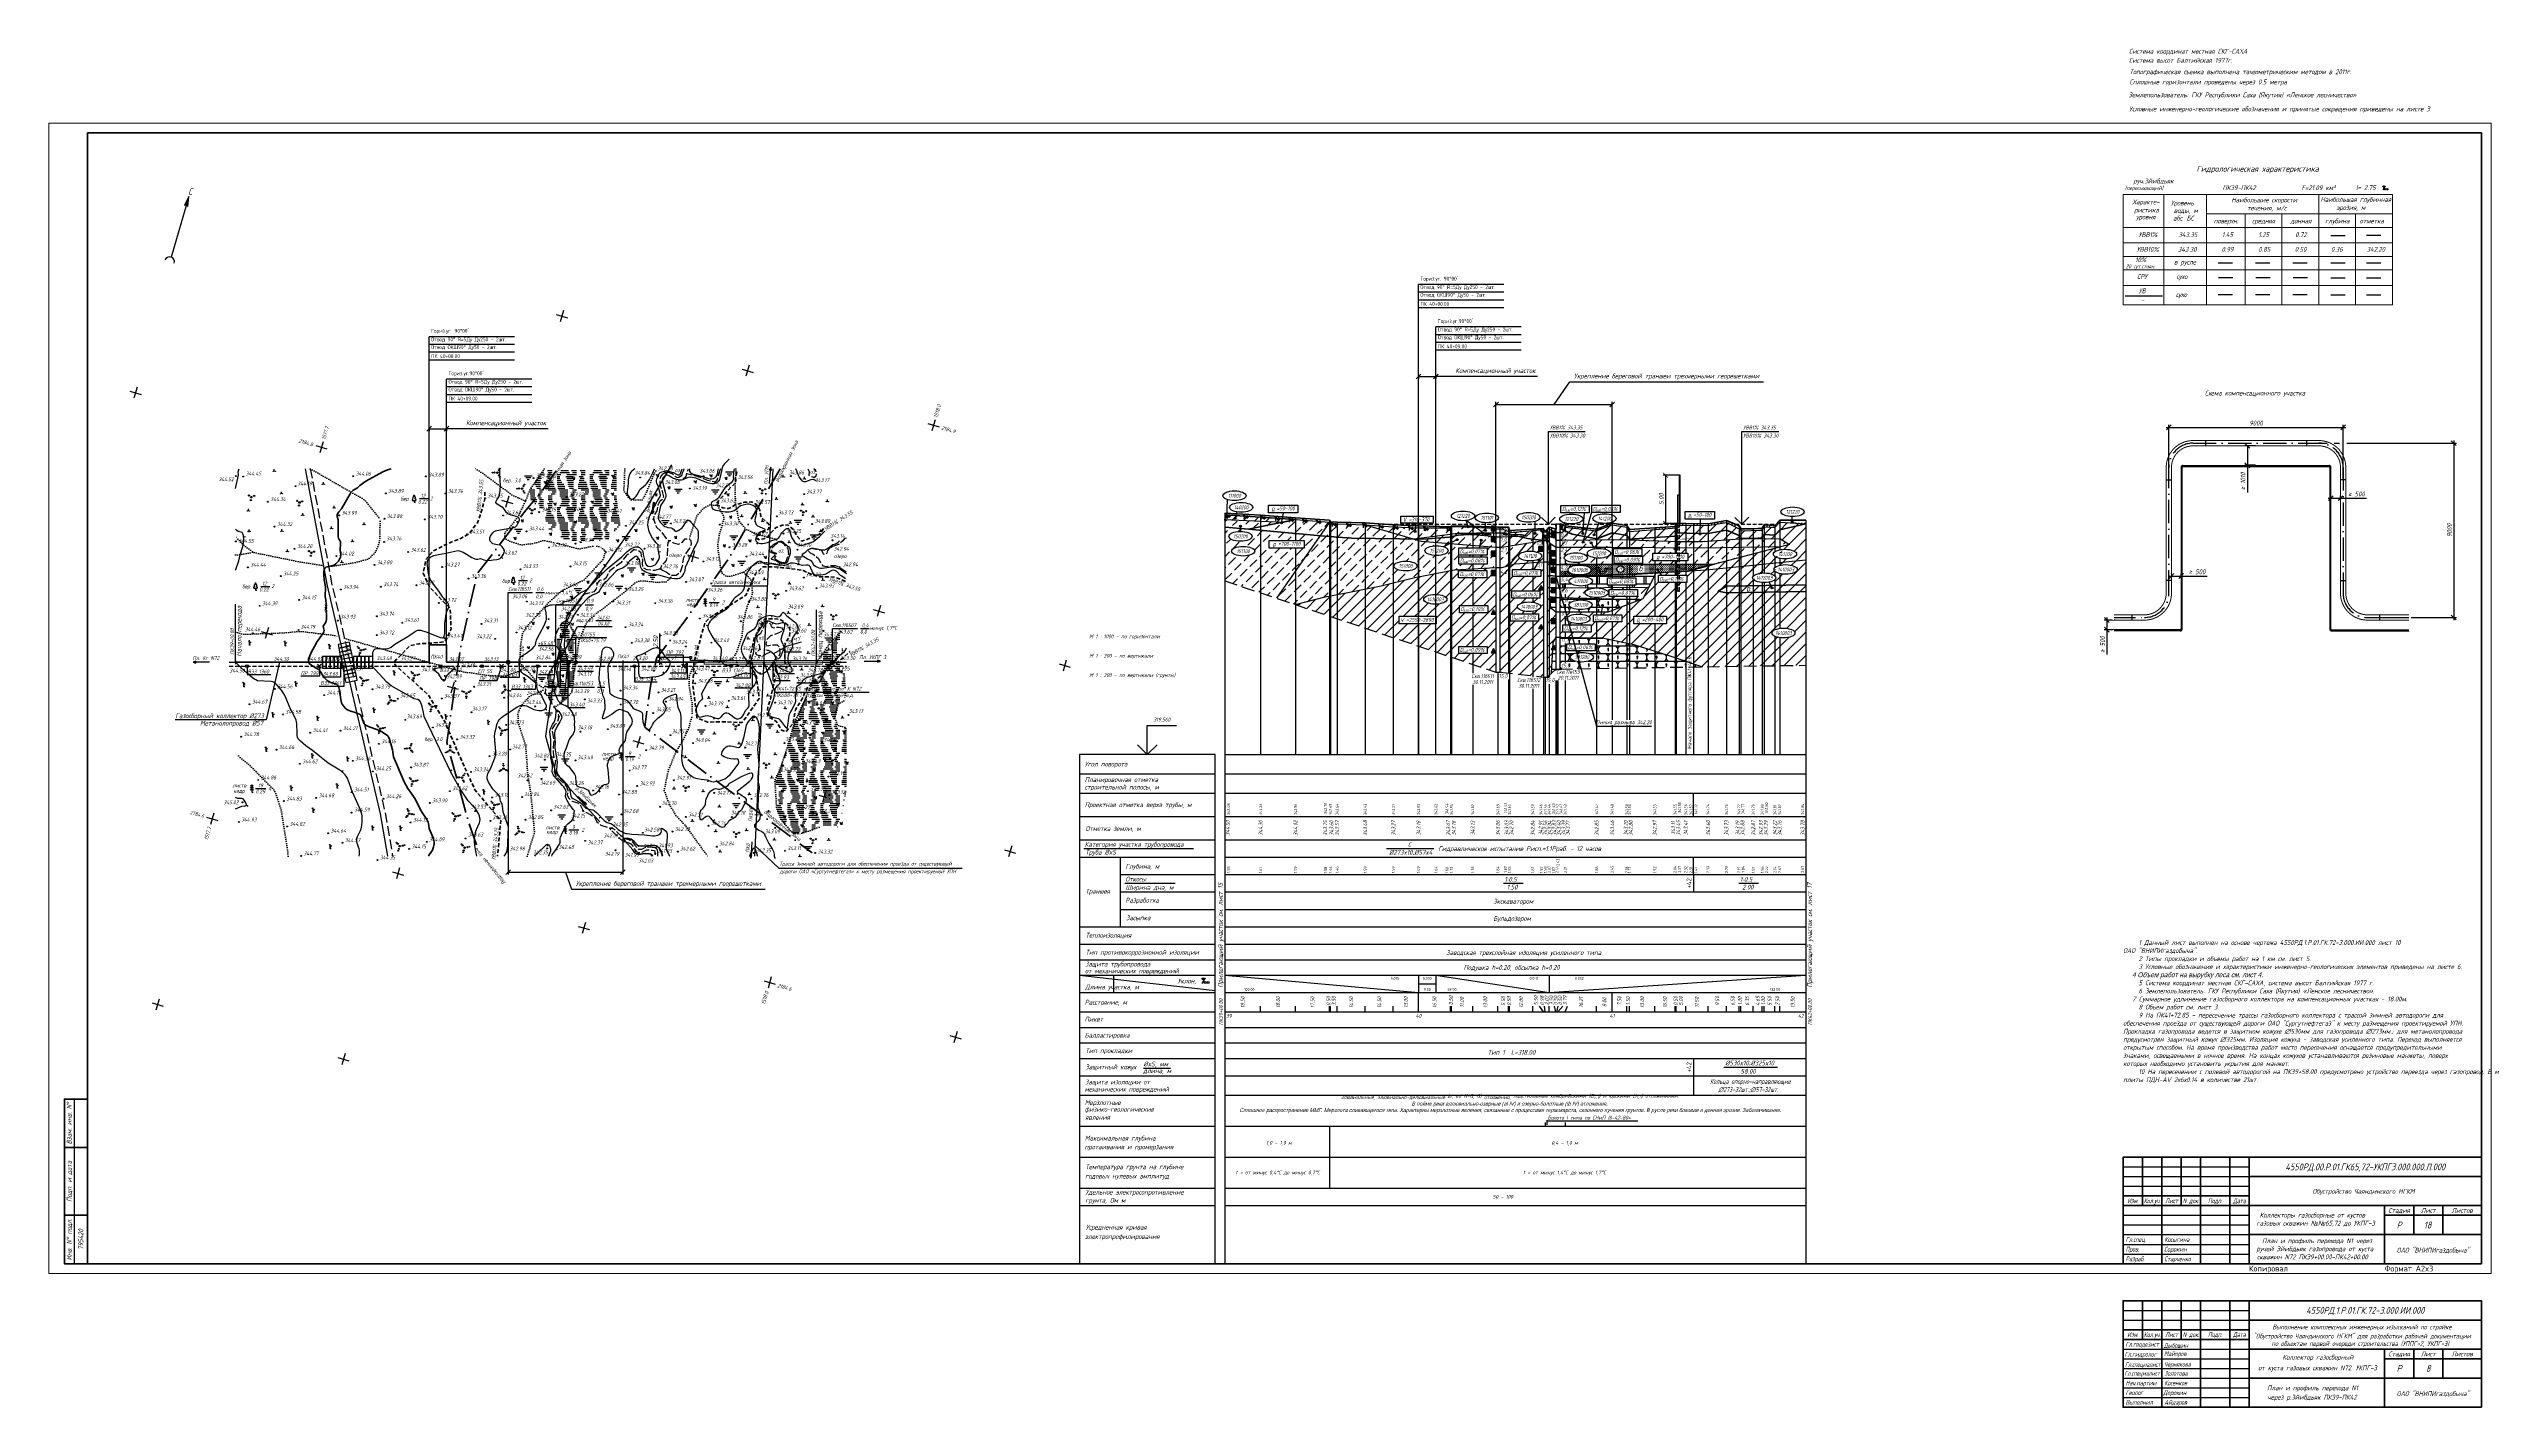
# Model space of a CAD drawing. Extents: x 27 to 1288, y -35 to 667.
import ezdxf
from ezdxf.enums import TextEntityAlignment as Align

# ---------------------------------------------------------------- set-up
doc = ezdxf.new("R2010")
doc.units = 0
doc.header["$PDMODE"] = 34
for name, pattern in [('ACAD_ISO10W100', [18, 12, -3, 0, -3]), ('IZ_HIDDEN', [3, 2, -1]), ('ИИ27003', [9.5, 6.5, -3]), ('ИИDash_40_10', [5, 4, -1]), ('ИИDash_50_20', [7, 5, -2]), ('ИИDot', [1, 0, -1]), ('ИИHidden', [3, 2, -1])]:
    doc.linetypes.add(name, pattern=pattern)
for name, color, linetype, lineweight in [('ИИ_БОЛОТО_025', 3, 'Continuous', 25), ('ИИ_ГЕОЛОГИЯ_025', 7, 'Continuous', 25), ('ИИ_ГЕОЛОГИЯ_050', 7, 'Continuous', 50), ('ИИ_ГЕОЛОГИЯ_070', 7, 'Continuous', 70), ('ИИ_ГЕОПУНКТ_025', 7, 'Continuous', 25), ('ИИ_ГЕОСЕТКА_025', 3, 'Continuous', 25), ('ИИ_ГЕОФИЗИКА_025', 7, 'Continuous', 25), ('ИИ_ГИДРОГРАФИЯ_025', 3, 'Continuous', 25), ('ИИ_ГИДРОЛОГИЯ_025', 150, 'Continuous', 25), ('ИИ_ГРАНИЦА_025', 7, 'Continuous', 25), ('ИИ_ДОРОГА_025', 7, 'Continuous', 25), ('ИИ_КОНТУР_025', 7, 'ИИDot', 25), ('ИИ_ОТМЕТКА_025', 7, 'Continuous', 25), ('ИИ_ОФОРМЛЕНИЕ_025', 7, 'Continuous', 25), ('ИИ_ПИКЕТАЖ_025', 7, 'Continuous', 25), ('ИИ_ПРОФИЛЬ_025', 7, 'Continuous', 25), ('ИИ_РАЗМЕР_025', 7, 'Continuous', 25), ('ИИ_РЕЛЬЕФ_025', 34, 'Continuous', 25), ('ИИ_РЕЛЬЕФ_050', 34, 'Continuous', 50), ('ИИ_СКВАЖИНА_025', 7, 'Continuous', 25), ('ИИ_ТЕКСТ_018', 7, 'Continuous', 18), ('ИИ_ТЕКСТ_025', 7, 'Continuous', 25), ('ИИ_ТРАССА_АД_025', 1, 'Continuous', 25), ('ИИ_ТРАССА_ТРУБ_025', 7, 'Continuous', 25), ('ИИ_УГОДЬЯ_025', 7, 'Continuous', 25)]:
    doc.layers.add(name, color=color, linetype=linetype, lineweight=lineweight)
for name, color, linetype in [('ОМГ_текст', 1, 'Continuous'), ('Ординаты', 7, 'Continuous'), ('Подвал', 7, 'Continuous'), ('Профиль', 7, 'Continuous'), ('ТХ-Л', 140, 'Continuous')]:
    doc.layers.add(name, color=color, linetype=linetype)
doc.styles.add('1', font='simplex.shx', dxfattribs={"width": 0.8, "height": 2})
doc.styles.add('GOST-2.304_Type-B', font='GOST Common.ttf')
doc.styles.add('VNIPISIMPLEXCUR', font='simplex.shx', dxfattribs={"width": 0.8, "oblique": 15})
doc.linetypes.add('ИИ27001', pattern='A,2.5,[1,3dservice.shx,S=1.85,R=180.00002,X=0,Y=0],2.5,-1', length=6)
doc.linetypes.add('ИИ27002', pattern='A,2,-0.6,[1,3dservice.shx,S=0.6,R=30.000013,X=0.9,Y=0],-0.6,[1,3dservice.shx,S=0.6,R=-30.000013,X=0.3,Y=0],-0.6,[1,3dservice.shx,S=0.6,R=209.999975,X=-0.3,Y=0],-0.6,[1,3dservice.shx,S=0.6,R=150.000007,X=-0.9,Y=0],-0.6,2', length=7)
doc.linetypes.add('ИИ27005', pattern='A,2.5,[1,3dservice.shx,S=1.85,R=180.00002,X=0,Y=0],2.5,-2,[4,3dservice.shx,S=0.5,R=0,X=0,Y=0],-2', length=9)
doc.linetypes.add('ИИ27006', pattern='A,2,-2.1,[4,3dservice.shx,S=0.7,R=0,X=0,Y=0],-2.275,[4,3dservice.shx,S=0.7,R=0,X=0,Y=0],-2.1,2', length=10.475)
doc.dimstyles.new('Алекс', dxfattribs={"dimtxt": 2.5, "dimasz": 2.5, "dimexe": 1.33, "dimexo": 1, "dimgap": 1, "dimtad": 1, "dimdec": 0, "dimlfac": 100, "dimrnd": 1, "dimzin": 0, "dimdsep": 46, "dimtxsty": 'Standard', "dimblk": 'OBLIQUE', "dimcen": 2.5, "dimdle": 1.33, "dimadec": 0, "dimazin": 0, "dimtfac": 1, "dimtdec": 0, "dimtofl": 0, "dimtmove": 0, "dimatfit": 3, "dimfxl": 1, "dimtolj": 1, "dimtzin": 0, "dimarcsym": 0})
doc.dimstyles.new('ИИ-1000-м-dm', dxfattribs={"dimtxt": 2.5, "dimasz": 2.5, "dimexe": 1.25, "dimexo": 0, "dimgap": 1, "dimtad": 1, "dimtoh": 1, "dimzin": 1, "dimdsep": 46, "dimtxsty": 'VNIPISIMPLEXCUR', "dimcen": 2.5, "dimaunit": 1, "dimazin": 0, "dimtfac": 1, "dimtmove": 0, "dimatfit": 3, "dimfxl": 1, "dimarcsym": 0})
doc.dimstyles.new('ИИ-1000-м-dm$0', dxfattribs={"dimtxt": 2.5, "dimasz": 2.5, "dimexe": 1.25, "dimexo": 0, "dimgap": 1, "dimtad": 1, "dimtoh": 1, "dimzin": 1, "dimdsep": 46, "dimtxsty": 'VNIPISIMPLEXCUR', "dimblk": 'OBLIQUE', "dimcen": 2.5, "dimaunit": 1, "dimazin": 0, "dimtfac": 1, "dimtmove": 1, "dimatfit": 2, "dimfxl": 1, "dimarcsym": 0})
doc.dimstyles.new('ИИ-1000-м-dm$2', dxfattribs={"dimtxt": 2.5, "dimasz": 2.5, "dimexe": 1.25, "dimexo": 0, "dimgap": 1, "dimtad": 2, "dimtoh": 1, "dimzin": 1, "dimdsep": 46, "dimtxsty": 'VNIPISIMPLEXCUR', "dimcen": 2.5, "dimaunit": 1, "dimazin": 0, "dimtfac": 1, "dimtmove": 1, "dimatfit": 2, "dimfxl": 1, "dimarcsym": 0})
pattern_1 = [(360, (-9875.186, -9650.137), (6e-15, 17), [5, -1.5, 2, -2.5, 2, -4]), (360, (-9874.686, -9649.137), (6e-15, 17), [4, -1.5, 2.5, -2, 2.5, -4.5]), (360, (-9874.186, -9648.137), (6e-15, 17), [4, -1.5, 2, -3, 2, -4.5]), (360, (-9874.186, -9647.137), (6e-15, 17), [4, -1.5, 2, -2.5, 2, -5]), (360, (-9874.686, -9646.137), (6e-15, 17), [4, -1.5, 1.5, -3.5, 2, -4.5]), (360, (-9875.186, -9645.137), (6e-15, 17), [4, -1.5, 1.5, -4, 2, -4]), (360, (-9875.186, -9644.137), (6e-15, 17), [4, -2, 1.5, -5, 2, -2.5]), (360, (-9875.186, -9643.137), (6e-15, 17), [4, -2.5, 1.5, -5, 2, -2]), (360, (-9875.686, -9642.137), (6e-15, 17), [4.5, -2.5, 2, -2.5, 4, -1.5]), (360, (-9876.186, -9641.137), (6e-15, 17), [3.5, -2.5, 2, -2.5, 5, -1.5]), (360, (-9876.186, -9640.137), (6e-15, 17), [3.5, -2, 2.5, -2.5, 4.5, -2]), (360, (-9876.686, -9639.137), (6e-15, 17), [3.5, -2, 3, -2.5, 4.5, -1.5]), (360, (-9876.686, -9638.137), (6e-15, 17), [2.5, -3, 3, -3, 3.5, -2]), (360, (-9876.686, -9637.137), (6e-15, 17), [2, -3, 3.5, -3, 2.5, -3]), (360, (-9876.686, -9636.137), (6e-15, 17), [1.5, -3.5, 4, -3, 2, -3]), (360, (-9876.686, -9635.137), (6e-15, 17), [1.5, -3, 4, -3, 2, -3.5]), (360, (-9876.686, -9634.137), (6e-15, 17), [2, -3, 5, -2.5, 2, -2.5])]
pattern_2 = [(45, (287.0836, -1421.62), (-3, 3), [])]
pattern_3 = [(45, (290.0836, -1421.62), (-3, 3), [5, -2])]
pattern_4 = [(90, (287.0836, -1421.62), (-4.5, 4.5), [3, -6]), (90, (288.5836, -1421.62), (-4.5, 4.5), [3, -6]), (90, (290.0836, -1421.62), (-4.5, 4.5), [3, -6]), (0, (291.5836, -1421.62), (4.5, 4.5), [3, -6]), (0, (291.5836, -1420.12), (4.5, 4.5), [3, -6]), (0, (291.5836, -1418.62), (4.5, 4.5), [3, -6])]
pattern_5 = [(0, (287.0836, -1421.6202), (0, 4), []), (90, (292.5836, -1421.62), (-6, 4), [4, -4]), (90, (293.5836, -1421.62), (-6, 4), [4, -4])]
pattern_6 = [(0, (287.08365, -1421.6202), (0.5, 0.5), [0, -1])]
pattern_7 = [(0, (287.0836, -1421.6202), (0, 4), []), (90, (287.0836, -1420.02), (-5, 4), [0.8, -7.2]), (129.80557, (288.084, -1421.62), (-10, 4e-10), [1.04137, -30.19963]), (129.80557, (293.084, -1417.62), (-10, 4e-10), [1.04137, -30.19963]), (129.80557, (288.084, -1413.62), (-10, 4e-10), [1.04137, -30.19963]), (129.80557, (293.084, -1409.62), (-10, 4e-10), [1.04137, -30.19963]), (129.80557, (288.084, -1405.62), (-10, 4e-10), [1.04137, -30.19963]), (129.80557, (293.084, -1401.62), (-10, 4e-10), [1.04137, -30.19963]), (112.61986, (287.417, -1420.82), (-10, 4e-09), [0.866667, -12.133333]), (112.61986, (292.417, -1416.82), (-10, 4e-09), [0.866667, -12.133333]), (112.61986, (287.417, -1412.82), (-10, 4e-09), [0.866667, -12.133333]), (67.38014, (287.084, -1419.22), (-10, -4e-09), [0.866667, -12.133333]), (67.38014, (292.084, -1415.22), (-10, -4e-09), [0.866667, -12.133333]), (67.38014, (287.084, -1411.22), (-10, -4e-09), [0.866667, -12.133333]), (50.19443, (287.417, -1418.42), (-10, -4e-10), [1.04137, -30.19963]), (50.19443, (292.417, -1414.42), (-10, -4e-10), [1.04137, -30.19963]), (50.19443, (287.417, -1410.42), (-10, -4e-10), [1.04137, -30.19963]), (50.19443, (292.417, -1406.42), (-10, -4e-10), [1.04137, -30.19963]), (50.19443, (287.417, -1402.42), (-10, -4e-10), [1.04137, -30.19963]), (50.19443, (292.417, -1398.42), (-10, -4e-10), [1.04137, -30.19963]), (50.19443, (286.084, -1421.62), (-10, -4e-10), [1.04137, -30.19963]), (50.19443, (281.084, -1417.62), (-10, -4e-10), [1.04137, -30.19963]), (50.19443, (286.084, -1413.62), (-10, -4e-10), [1.04137, -30.19963]), (50.19443, (281.084, -1409.62), (-10, -4e-10), [1.04137, -30.19963]), (50.19443, (286.084, -1405.62), (-10, -4e-10), [1.04137, -30.19963]), (50.19443, (281.084, -1401.62), (-10, -4e-10), [1.04137, -30.19963]), (67.38014, (286.75, -1420.82), (-10, -4e-09), [0.866667, -12.133333]), (67.38014, (281.75, -1416.82), (-10, -4e-09), [0.866667, -12.133333]), (67.38014, (286.75, -1412.82), (-10, -4e-09), [0.866667, -12.133333]), (112.61986, (287.084, -1419.22), (-10, 4e-09), [0.866667, -12.133333]), (112.61986, (292.084, -1415.22), (-10, 4e-09), [0.866667, -12.133333]), (112.61986, (287.084, -1411.22), (-10, 4e-09), [0.866667, -12.133333]), (129.80557, (286.75, -1418.42), (-10, 4e-10), [1.04137, -30.19963]), (129.80557, (281.75, -1414.42), (-10, 4e-10), [1.04137, -30.19963]), (129.80557, (286.75, -1410.42), (-10, 4e-10), [1.04137, -30.19963]), (129.80557, (281.75, -1406.42), (-10, 4e-10), [1.04137, -30.19963]), (129.80557, (286.75, -1402.42), (-10, 4e-10), [1.04137, -30.19963]), (129.80557, (281.75, -1398.42), (-10, 4e-10), [1.04137, -30.19963]), (0, (291.885, -1420.3202), (5, 4), [0.065688, -9.934312]), (0, (291.9292, -1420.2702), (5, 4), [0.077613, -9.922387]), (0, (291.9683, -1420.2202), (5, 4), [0.093302, -9.906698]), (0, (292.0073, -1420.1702), (5, 4), [0.100974, -9.899026]), (0, (292.0416, -1420.1202), (5, 4), [0.10953, -9.89047]), (0, (292.0717, -1420.0702), (5, 4), [0.114625, -9.885375]), (0, (292.098, -1420.0202), (5, 4), [0.12328, -9.87672]), (0, (292.1216, -1419.9702), (5, 4), [0.131858, -9.868142]), (0, (292.1452, -1419.9202), (5, 4), [0.135342, -9.864658]), (0, (292.1643, -1419.8702), (5, 4), [0.143415, -9.856585]), (0, (292.1814, -1419.8202), (5, 4), [0.15266, -9.84734]), (0, (292.1985, -1419.7702), (5, 4), [0.156628, -9.843372]), (0, (292.2143, -1419.7202), (5, 4), [0.16071, -9.83929]), (0, (292.226, -1419.6702), (5, 4), [0.164209, -9.835791]), (0, (292.2367, -1419.6202), (5, 4), [0.16878, -9.83122]), (0, (291.9514, -1419.5702), (5, 4), [0.46696, -9.53304]), (0, (291.86, -1419.5202), (5, 4), [0.56915, -9.43085]), (0, (291.8054, -1419.4702), (5, 4), [0.6334, -9.3666]), (0, (291.7676, -1419.4202), (5, 4), [0.678678, -9.321322]), (0, (291.741, -1419.3702), (5, 4), [0.711052, -9.288948]), (0, (291.7233, -1419.3202), (5, 4), [0.732546, -9.267454]), (0, (291.713, -1419.2702), (5, 4), [0.744296, -9.255704]), (0, (291.7097, -1419.2202), (5, 4), [0.748502, -9.251498]), (0, (291.713, -1419.1702), (5, 4), [0.741792, -9.258208]), (0, (291.7233, -1419.1202), (5, 4), [0.721287, -9.278713]), (0, (291.741, -1419.0702), (5, 4), [0.685751, -9.314249]), (0, (291.7676, -1419.0202), (5, 4), [0.632657, -9.367343]), (0, (291.8054, -1418.9702), (5, 4), [0.557005, -9.442995]), (0, (291.86, -1418.9202), (5, 4), [0.447498, -9.552502]), (0, (291.9514, -1418.8702), (5, 4), [0.265056, -9.734944])]

# ---------------------------------------------------------------- blocks, each defined once
blk = doc.blocks.new('ИИ053951')
at = {"linetype": 'Continuous', "lineweight": 25}
h = blk.add_hatch(color=0, dxfattribs=at)
edge = h.paths.add_edge_path()
edge.add_arc((-1.4, 0.5), 0.3, 0, 360)
h = blk.add_hatch(color=0, dxfattribs=at)
edge = h.paths.add_edge_path()
edge.add_arc((1.2, 1), 0.3, 0, 360)
h = blk.add_hatch(color=0, dxfattribs=at)
edge = h.paths.add_edge_path()
edge.add_arc((0.2, -1.5), 0.3, 0, 360)
at = {"color": 0, "linetype": 'Continuous', "lineweight": 25}
for centre, radius in [((-1.4, 0.5), 0.3), ((0, 0), 0.4), ((1.2, 1), 0.3), ((0.2, -1.5), 0.3)]:
    blk.add_circle(centre, radius, dxfattribs=at)
blk = doc.blocks.new('ИИ053952')
at = {"linetype": 'Continuous', "lineweight": 25}
h = blk.add_hatch(color=0, dxfattribs=at)
edge = h.paths.add_edge_path()
edge.add_arc((-1.3, 2.1), 0.2, 0, 360)
h = blk.add_hatch(color=0, dxfattribs=at)
edge = h.paths.add_edge_path()
edge.add_arc((-0.8, 1.3), 0.3, 0, 360)
h = blk.add_hatch(color=0, dxfattribs=at)
edge = h.paths.add_edge_path()
edge.add_arc((1.5, 0), 0.3, 0, 360)
h = blk.add_hatch(color=0, dxfattribs=at)
edge = h.paths.add_edge_path()
edge.add_arc((2.5, 0.1), 0.2, 0, 360)
h = blk.add_hatch(color=0, dxfattribs=at)
edge = h.paths.add_edge_path()
edge.add_arc((-1.2, -2.2), 0.2, 0, 360)
h = blk.add_hatch(color=0, dxfattribs=at)
edge = h.paths.add_edge_path()
edge.add_arc((-0.7, -1.3), 0.3, 0, 360)
at = {"color": 0, "linetype": 'Continuous', "lineweight": 25}
for centre, radius in [((-1.3, 2.1), 0.2), ((-0.8, 1.3), 0.3), ((0, 0), 0.4), ((1.5, 0), 0.3), ((2.5, 0.1), 0.2), ((-1.2, -2.2), 0.2), ((-0.7, -1.3), 0.3)]:
    blk.add_circle(centre, radius, dxfattribs=at)
blk = doc.blocks.new('ИИ05403')
at = {"linetype": 'Continuous', "lineweight": 25}
for points in [[(-0.4, 1.1), (-0.4, 1.2), (-0.5, 1.2), (-0.5, 1.2), (-0.6, 1.2), (-0.6, 1.1), (-0.6, 1.1), (-0.6, 1.1), (-0.5, 1), (-0.5, 1), (-0.4, 1), (-0.4, 1), (-0.3, 0.9), (-0.3, 0.8), (-0.3, 0.7), (-0.2, 0.6), (-0.2, 0.7), (-0.3, 0.8), (-0.3, 0.9), (-0.3, 1), (-0.3, 1)], [(0.4, 1), (0.5, 1), (0.5, 1), (0.6, 1.1), (0.6, 1.1), (0.6, 1.1), (0.6, 1.2), (0.5, 1.2), (0.5, 1.2), (0.4, 1.2), (0.4, 1.1), (0.3, 1), (0.3, 1), (0.3, 0.9), (0.3, 0.8), (0.2, 0.7), (0.2, 0.6), (0.3, 0.7), (0.3, 0.8), (0.3, 0.9), (0.4, 1)]]:
    blk.add_hatch(color=0, dxfattribs=at).paths.add_polyline_path(points)
at = {"color": 0, "linetype": 'Continuous', "lineweight": 25}
for points in [[(-0.2, 0.6), (-0.3, 0.7), (-0.3, 0.8), (-0.3, 0.9), (-0.4, 1), (-0.4, 1), (-0.5, 1), (-0.5, 1), (-0.6, 1.1), (-0.6, 1.1), (-0.6, 1.1), (-0.6, 1.2), (-0.5, 1.2), (-0.5, 1.2), (-0.4, 1.2), (-0.4, 1.1), (-0.3, 1), (-0.3, 1), (-0.3, 0.9), (-0.3, 0.8), (-0.2, 0.7), (-0.2, 0.6), (-0.2, 0)], [(0.2, 0.6), (0.3, 0.7), (0.3, 0.8), (0.3, 0.9), (0.4, 1), (0.4, 1), (0.5, 1), (0.5, 1), (0.6, 1.1), (0.6, 1.1), (0.6, 1.1), (0.6, 1.2), (0.5, 1.2), (0.5, 1.2), (0.4, 1.2), (0.4, 1.1), (0.3, 1), (0.3, 1), (0.3, 0.9), (0.3, 0.8), (0.2, 0.7), (0.2, 0.6), (0.2, 0)]]:
    blk.add_lwpolyline(points, dxfattribs=at)
blk = doc.blocks.new('ИИ05407')
at = {"linetype": 'Continuous', "lineweight": 25}
h = blk.add_hatch(color=0, dxfattribs=at)
edge = h.paths.add_edge_path()
edge.add_arc((-0.5, 0.1), 0.1, 0, 360)
h = blk.add_hatch(color=0, dxfattribs=at)
edge = h.paths.add_edge_path()
edge.add_arc((0.5, 0.1), 0.1, 0, 360)
at = {"color": 0, "linetype": 'Continuous', "lineweight": 25}
blk.add_lwpolyline([(0, 0), (0, 1.2)], dxfattribs=at)
for centre in [(-0.5, 0.1), (0.5, 0.1)]:
    blk.add_circle(centre, 0.1, dxfattribs=at)
blk = doc.blocks.new('ИИ0523811')
at = {"linetype": 'Continuous', "lineweight": 25}
blk.add_hatch(color=0, dxfattribs=at).paths.add_polyline_path([(6, -0.25), (1.5, -0.0625), (1.5, -0.5), (0, 0), (1.5, 0.5), (1.5, 0.0625), (6, 0.25)])
at = {"color": 0, "linetype": 'Continuous', "lineweight": 25}
blk.add_lwpolyline([(6, -0.25), (1.5, -0.0625), (1.5, -0.5), (0, 0), (1.5, 0.5), (1.5, 0.0625), (6, 0.25)], close=True, dxfattribs=at)
blk = doc.blocks.new('ИИ05468')
at = {"color": 0, "linetype": 'Continuous', "lineweight": 25}
for points in [[(-2, 1), (2, 1)], [(-1.25, 0), (1.25, 0)], [(-0.5, -1), (0.5, -1)]]:
    blk.add_lwpolyline(points, dxfattribs=at)
blk = doc.blocks.new('PICKET')
at = {"color": 0, "linetype": 'Continuous', "lineweight": 25}
for p, q in [((-0.23, 0), (0.23, 0)), ((0, 0.23), (0, -0.23))]:
    blk.add_line(p, q, dxfattribs=at)
blk.add_circle((0, 0), 0.23, dxfattribs=at)
at = {"color": 0, "linetype": 'Continuous', "style": 'VNIPISIMPLEXCUR', "oblique": 15, "width": 0.8}
blk.add_attdef('OTMETKA', (1.25, 0.3), '', height=2, dxfattribs=at)
at = {"color": 8, "linetype": 'Continuous', "style": 'VNIPISIMPLEXCUR', "oblique": 15, "width": 0.8, "flags": 1}
blk.add_attdef('NOMER', (1.25, -2.7), '', height=2, dxfattribs=at)
blk = doc.blocks.new('ИИ05466')
at = {"linetype": 'Continuous', "lineweight": 25}
blk.add_hatch(color=0, dxfattribs=at).paths.add_polyline_path([(0, 0), (-0.4, 0.8), (0.4, 0.8)])
at = {"color": 0, "linetype": 'Continuous', "lineweight": 25}
for points in [[(0, 0), (-0.4, 0.8), (0.4, 0.8), (0, 0)], [(0, 0), (0, 2)]]:
    blk.add_lwpolyline(points, dxfattribs=at)
at = {"color": 0, "linetype": 'Continuous', "style": 'VNIPISIMPLEXCUR', "oblique": 15, "width": 0.8}
blk.add_attdef('DEPTH', (1, 0), '', height=2, dxfattribs=at)
blk = doc.blocks.new('ИИ05383')
at = {"color": 0, "linetype": 'Continuous', "lineweight": 25}
for points in [[(0, 1.7), (-0.6, 2.3)], [(0.5, 0), (0, 0), (0, 2.5)], [(0, 0.8), (0.8, 1.7)]]:
    blk.add_lwpolyline(points, dxfattribs=at)
blk = doc.blocks.new('ИИ053672А')
at = {"color": 0, "linetype": 'Continuous'}
for points in [[(1, 0.9), (0, 1.5), (-1, 0.9)], [(0.8, 2), (0, 2.5), (-0.8, 2)], [(0.7, 3.1), (0, 3.5), (-0.7, 3.1)], [(0, 3.5), (0, 0), (0.7, 0)]]:
    blk.add_lwpolyline(points, dxfattribs=at)
at = {"color": 0, "linetype": 'Continuous', "style": 'VNIPISIMPLEXCUR', "oblique": 15, "width": 0.8}
blk.add_attdef('RACE2', text='', height=2, dxfattribs=at).set_placement((-2, 1.2), align=Align.TOP_RIGHT)
blk.add_attdef('RACE1', text='', height=2, dxfattribs=at).set_placement((-2, 2.2), align=Align.RIGHT)
blk.add_attdef('HEIGHT', (2, 2.2), '', height=2, dxfattribs=at)
blk.add_attdef('THICKNESS', text='', height=2, dxfattribs=at).set_placement((2, 1.2), align=Align.TOP_LEFT)
blk.add_attdef('DISTANCE', text='', height=2, dxfattribs=at).set_placement((8.5, 1.8), align=Align.MIDDLE_LEFT)
blk = doc.blocks.new('ИИ15001')
at = {"color": 0, "linetype": 'Continuous', "lineweight": 25}
blk.add_lwpolyline([(0, 1), (0, -1)], dxfattribs=at)
at = {"color": 0, "linetype": 'Continuous', "lineweight": 25, "style": 'VNIPISIMPLEXCUR', "oblique": 15, "width": 0.8}
blk.add_attdef('STATIONING', text='', height=2, dxfattribs=at).set_placement((0, 2), align=Align.CENTER)
at = {"color": 7, "linetype": 'Continuous', "lineweight": 25, "style": 'VNIPISIMPLEXCUR', "oblique": 15, "width": 0.8}
blk.add_attdef('HEIGHT', text='', height=2, dxfattribs=at).set_placement((0, -2), align=Align.TOP_CENTER)
blk = doc.blocks.new('ИИ050052Р')
at = {"linetype": 'Continuous', "lineweight": 25}
h = blk.add_hatch(color=0, dxfattribs=at)
edge = h.paths.add_edge_path()
edge.add_arc((0, 0), 0.15, 0, 360)
at = {"color": 0, "linetype": 'Continuous', "lineweight": 25}
for radius in [0.75, 0.15]:
    blk.add_circle((0, 0), radius, dxfattribs=at)
at = {"color": 0, "linetype": 'Continuous', "style": 'VNIPISIMPLEXCUR', "oblique": 15, "width": 0.8}
for tag, p in [('NUMBER', (-2, -1)), ('STATIONING', (-2, -4.4)), ('ALPHA', (-2, -7.8))]:
    blk.add_attdef(tag, text='', height=2, dxfattribs=at).set_placement(p, align=Align.RIGHT)
for tag, p in [('CENTRE', (1.45, 0.7)), ('HEIGHT', (1.45, -2.7))]:
    blk.add_attdef(tag, p, '', height=2, dxfattribs=at)
at = {"color": 253, "linetype": 'Continuous', "style": 'VNIPISIMPLEXCUR', "oblique": 15, "width": 0.8, "flags": 1}
blk.add_attdef('NOTE', text='', height=1.6, dxfattribs=at).set_placement((-2, -10.8), align=Align.RIGHT)
blk = doc.blocks.new('ИИ15002')
at = {"linetype": 'Continuous', "lineweight": 25}
h = blk.add_hatch(color=0, dxfattribs=at)
edge = h.paths.add_edge_path()
edge.add_arc((0, 0), 0.3, 0, 360)
at = {"color": 0, "linetype": 'Continuous', "lineweight": 25}
blk.add_circle((0, 0), 0.3, dxfattribs=at)
at = {"color": 0, "linetype": 'Continuous', "style": 'VNIPISIMPLEXCUR', "oblique": 15, "width": 0.8}
blk.add_attdef('STATIONING', (1, 1.3), '', height=2, rotation=90, dxfattribs=at)
at = {"color": 7, "linetype": 'Continuous', "style": 'VNIPISIMPLEXCUR', "oblique": 15, "width": 0.8}
blk.add_attdef('HEIGHT', text='', height=2, dxfattribs=at).set_placement((0, -1.3), align=Align.TOP_CENTER)
blk = doc.blocks.new('ИИ25001')
at = {"linetype": 'Continuous'}
h = blk.add_hatch(color=0, dxfattribs=at)
edge = h.paths.add_edge_path()
edge.add_arc((0, 0), 0.5, 0, 360)
at = {"color": 0, "linetype": 'Continuous'}
for radius in [1, 0.5]:
    blk.add_circle((0, 0), radius, dxfattribs=at)
at = {"color": 253, "style": 'VNIPISIMPLEXCUR', "oblique": 15, "width": 0.8, "flags": 1}
for tag, p in [('DATE', (-2.5, -0.8)), ('NOTE2', (-2.5, -5.6)), ('NOTE1', (-2.5, -3.2))]:
    blk.add_attdef(tag, text='', height=1.6, dxfattribs=at).set_placement(p, align=Align.RIGHT)
at = {"color": 0, "style": 'VNIPISIMPLEXCUR', "oblique": 15, "width": 0.8}
for tag, p in [('NUMBER', (2, 0.7)), ('STS', (14.2, 0.7)), ('TFS', (19.1, -1)), ('EGWL', (38.3, 0.7)), ('HEIGHT', (2, -2.7)), ('FS', (14.2, -2.7)), ('AGWL', (36.6, -2.7))]:
    blk.add_attdef(tag, p, '', height=2, dxfattribs=at)
blk = doc.blocks.new('ИИ150022')
at = {"linetype": 'Continuous', "lineweight": 25}
h = blk.add_hatch(color=0, dxfattribs=at)
edge = h.paths.add_edge_path()
edge.add_arc((0, 0), 0.3, 0, 360)
at = {"color": 0, "linetype": 'Continuous', "lineweight": 25}
blk.add_circle((0, 0), 0.3, dxfattribs=at)
at = {"color": 0, "linetype": 'Continuous', "style": 'VNIPISIMPLEXCUR', "oblique": 15, "width": 0.8}
for tag, p in [('STATIONING1', (1, 4.7)), ('STATIONING2', (1, 1.3))]:
    blk.add_attdef(tag, p, '', height=2, dxfattribs=at)
at = {"color": 7, "linetype": 'Continuous', "style": 'VNIPISIMPLEXCUR', "oblique": 15, "width": 0.8}
blk.add_attdef('HEIGHT', text='', height=2, dxfattribs=at).set_placement((0, -1.3), align=Align.TOP_CENTER)
blk = doc.blocks.new('ИИ15008')
at = {"linetype": 'Continuous', "lineweight": 25}
blk.add_hatch(color=0, dxfattribs=at).paths.add_polyline_path([(0, 0), (1.5, -0.5), (1.5, 0.5)])
at = {"color": 0, "linetype": 'Continuous', "lineweight": 25}
blk.add_lwpolyline([(0, 0), (1.5, -0.5), (1.5, 0.5)], close=True, dxfattribs=at)
blk.add_lwpolyline([(8.5, 0), (0, 0)], dxfattribs=at)
blk = doc.blocks.new('ИИ052821')
at = {"linetype": 'Continuous', "lineweight": 25}
for points in [[(0.5, 3.2), (0.5, 4), (-0.5, 4), (-0.5, 3.2)], [(0.5, 1.6), (0.5, 2.4), (-0.5, 2.4), (-0.5, 1.6)], [(0.5, 0), (0.5, 0.8), (-0.5, 0.8), (-0.5, 0)]]:
    blk.add_hatch(color=0, dxfattribs=at).paths.add_polyline_path(points)
at = {"color": 0, "linetype": 'Continuous', "lineweight": 25}
blk.add_lwpolyline([(-0.5, 0), (0.5, 0), (0.5, 4), (-0.5, 4)], close=True, dxfattribs=at)
for points in [[(-0.5, 3.2), (0.5, 3.2)], [(-0.5, 2.4), (0.5, 2.4)], [(-0.5, 1.6), (0.5, 1.6)], [(-0.5, 0.8), (0.5, 0.8)]]:
    blk.add_lwpolyline(points, dxfattribs=at)
at = {"color": 0, "linetype": 'Continuous', "style": 'VNIPISIMPLEXCUR', "oblique": 15, "width": 0.8, "flags": 8}
blk.add_attdef('CAPTION', text='', height=2, dxfattribs=at).set_placement((-1.8, 0), align=Align.RIGHT)
at = {"color": 0, "linetype": 'Continuous', "style": 'VNIPISIMPLEXCUR', "oblique": 15, "width": 0.8}
for tag, p in [('HEIGHT', (1.2, 2.7)), ('DATA', (1.2, -0.7))]:
    blk.add_attdef(tag, p, '', height=2, dxfattribs=at)
blk = doc.blocks.new('ИИ053296')
at = {"color": 0, "linetype": 'Continuous', "lineweight": 25}
blk.add_lwpolyline([(0, 0), (1, 0)], dxfattribs=at)
blk = doc.blocks.new('ИИ14001')
at = {"color": 0, "linetype": 'Continuous'}
blk.add_lwpolyline([(0, 0), (1.8, 3)], dxfattribs=at)
for centre in [(0.4, 2.5), (1.5, 0.5), (3.1, 0.5)]:
    blk.add_circle(centre, 0.5, dxfattribs=at)
blk = doc.blocks.new('ИИ04016')
at = {"color": 0, "linetype": 'Continuous', "lineweight": 25}
blk.add_lwpolyline([(-70, 0), (-70, -263), (0, -263), (0, 0), (-70, 0)], close=True, dxfattribs=at)
for points in [[(-70, -10), (0, -10)], [(-70, -20), (0, -20)], [(-70, -32), (0, -32)], [(-70, -44), (0, -44)], [(-67.8, -48.5), (-11.2, -48.5)], [(-70, -53), (0, -53)], [(-70, -53), (-49, -53)], [(-49, -53), (-49, -62)], [(-49, -53), (-49, -89)], [(-49, -62), (0, -62)], [(-49, -71), (0, -71)], [(-46.6, -66.5), (-20.7, -66.5)], [(-49, -80), (0, -80)], [(-70, -89), (0, -89)], [(-70, -98), (0, -98)], [(-70, -106), (0, -106)], [(-70, -114), (0, -114)], [(-70, -114), (0, -121.9)], [(-70, -123), (0, -123)], [(-70, -133), (0, -133)], [(-70, -141), (0, -141)], [(-70, -149), (0, -149)], [(-70, -157), (0, -157)], [(-37, -162), (-23, -162)], [(-70, -166), (0, -166)], [(-70, -176), (0, -176)], [(-70, -192), (0, -192)], [(-70, -208), (0, -208)], [(-70, -224), (0, -224)], [(-70, -233), (0, -233)]]:
    blk.add_lwpolyline(points, dxfattribs=at)
at = {"color": 0, "linetype": 'Continuous', "lineweight": 25, "const_width": 0.365}
blk.add_lwpolyline([(-48, -230.5, 1), (-47.6, -230.5, 1)], format="xyb", close=True, dxfattribs=at)
at = {"color": 0, "linetype": 'Continuous', "lineweight": 25}
blk.add_blockref('ИИ14001', (-6.7, -118.3), dxfattribs=at)
at = {"color": 0, "linetype": 'Continuous', "lineweight": 25, "style": 'VNIPISIMPLEXCUR', "oblique": 15, "width": 0.8}
for s, p in [('Угол поворота', (-67.3, -6.2)), ('Планировочная отметка', (-67.3, -14.2)), ('строительной полосы, м', (-67.4, -18.1)), ('Проектная отметка верха трубы, м', (-67.3, -27.2)), ('Отметка земли, м', (-66.9, -39.5)), ('Категория участка трубопровода', (-67.3, -47.6)), ('Труба %%CxS', (-67, -51.7)), ('Глубина, м', (-46.3, -59)), ('Траншея', (-67, -71.9)), ('Ширина дна, м', (-46.3, -69.9)), ('Разработка', (-46.3, -76.5)), ('Откосы', (-46.3, -65.6)), ('Засыпка', (-46, -85.6)), ('Теплоизоляция', (-66.9, -94.6)), ('Защита трубопровода', (-67.2, -109.5)), ('от механических повреждений', (-67.2, -113)), ('Тип противокоррозионной изоляции', (-66.9, -103.4)), ('Длина участка, м', (-67.1, -121.3)), ('Уклон,', (-19.4, -118.2)), ('Пикет', (-67.4, -138)), ('Расстояние, м', (-67.3, -129.2)), ('Балластировка', (-67.4, -146.3)), ('Защитный кожух', (-67, -162.6)), ('Тип прокладки', (-67, -154.2)), ('длина, м', (-37.2, -164.6)), ('%%CxS, мм', (-37, -161.1)), ('механических повреждений', (-67.4, -174.1)), ('Защита изоляции от', (-67.2, -170.4)), ('Мерзлотные', (-67.3, -181)), ('физико-геологические', (-67.3, -184.5)), ('явления', (-67.1, -188.7)), ('Максимальная глубина', (-67.3, -199.4)), ('протаивания и промерзания', (-67.4, -203.9)), ('Температура грунта на глубине', (-67, -214.2)), ('годовых нулевых амплитуд', (-67.1, -219)), ('Удельное электросопротивление', (-67, -227.3)), ('грунта, Ом м', (-67, -231.5)), ('электропрофилирования', (-67.2, -250.2)), ('Усредненная кривая', (-66.8, -245.4))]:
    blk.add_text(s, height=2.5, dxfattribs=at).set_placement(p)
blk = doc.blocks.new('*D39')
at = {"layer": 'Defpoints', "color": 0, "transparency": 16777216}
for p in [(400.9, 449.8), (399.6, 355.4), (299.1, 349.9), (438.7, 349.9), (391.4, 249.8)]:
    blk.add_point(p, dxfattribs=at)
at = {"layer": 'ИИ_РАЗМЕР_025', "color": 0, "lineweight": -2, "transparency": 16777216}
for p, q in [((400.9, 354.3), (408.4, 358.4)), ((408.4, 358.4), (415.6, 360.5))]:
    blk.add_line(p, q, dxfattribs=at)
blk.add_arc((396.2, 349.9), 6.49, 17.7181, 69.5662, dxfattribs=at)
at = {"layer": 'ИИ_РАЗМЕР_025', "color": 0, "transparency": 16777216}
for points in [[(398.4, 355.6), (398.5, 356.3), (396.5, 356.3)], [(402.7, 351.9), (402, 351.8), (402.7, 349.9)]]:
    blk.add_solid(points, dxfattribs=at)
at = {"layer": 'ИИ_РАЗМЕР_025', "color": 0, "transparency": 16777216, "insert": (411.8, 361.1), "char_height": 2, "attachment_point": 5, "rotation": 16.3732, "style": 'VNIPISIMPLEXCUR'}
blk.add_mtext("87°17'", dxfattribs=at)
blk = doc.blocks.new('ИИ05012')
at = {"color": 0, "linetype": 'Continuous', "flags": 128}
for points in [[(-3, 0), (3, 0)], [(0, 3), (0, -3)]]:
    blk.add_lwpolyline(points, dxfattribs=at)
blk = doc.blocks.new('ИИ053671А')
at = {"color": 0, "linetype": 'Continuous'}
blk.add_lwpolyline([(0, 0.9), (0.1, 0.9), (0.3, 0.9), (0.5, 0.9), (0.6, 0.9), (0.7, 0.9), (0.8, 0.9), (0.9, 1), (1, 1.1), (1, 1.2), (1, 1.2), (1, 1.3), (1, 1.4), (0.9, 1.4), (0.9, 1.5), (0.8, 1.6), (0.7, 1.7), (0.6, 1.8), (0.6, 1.8), (0.5, 1.9), (0.5, 1.9), (0.5, 2), (0.5, 2), (0.5, 2), (0.5, 2), (0.6, 2.1), (0.7, 2.2), (0.7, 2.3), (0.7, 2.4), (0.7, 2.4), (0.7, 2.5), (0.7, 2.6), (0.6, 2.6), (0.6, 2.6), (0.5, 2.7), (0.5, 2.7), (0.4, 2.8), (0.4, 2.8), (0.3, 2.8), (0.3, 2.8), (0.3, 2.8), (0.3, 2.9), (0.3, 2.9), (0.4, 2.9), (0.4, 3), (0.4, 3), (0.4, 3.1), (0.4, 3.2), (0.4, 3.2), (0.4, 3.3), (0.3, 3.4), (0.3, 3.4), (0.2, 3.4), (0.2, 3.5), (0.1, 3.5), (0.1, 3.5), (0, 3.5), (-0.1, 3.5), (-0.1, 3.5), (-0.2, 3.5), (-0.2, 3.4), (-0.3, 3.4), (-0.3, 3.4), (-0.4, 3.3), (-0.4, 3.2), (-0.4, 3.2), (-0.4, 3.1), (-0.4, 3), (-0.4, 3), (-0.4, 2.9), (-0.3, 2.9), (-0.3, 2.9), (-0.3, 2.8), (-0.3, 2.8), (-0.3, 2.8), (-0.4, 2.8), (-0.4, 2.8), (-0.5, 2.7), (-0.5, 2.7), (-0.6, 2.6), (-0.6, 2.6), (-0.7, 2.6), (-0.7, 2.5), (-0.7, 2.4), (-0.7, 2.4), (-0.7, 2.3), (-0.7, 2.2), (-0.6, 2.1), (-0.5, 2), (-0.5, 2), (-0.5, 2), (-0.5, 2), (-0.5, 1.9), (-0.5, 1.9), (-0.6, 1.8), (-0.6, 1.8), (-0.7, 1.7), (-0.8, 1.6), (-0.9, 1.5), (-0.9, 1.4), (-1, 1.4), (-1, 1.3), (-1, 1.2), (-1, 1.2), (-1, 1.1), (-0.9, 1), (-0.8, 0.9), (-0.7, 0.9), (-0.6, 0.9), (-0.5, 0.9), (-0.3, 0.9), (-0.1, 0.9)], close=True, dxfattribs=at)
blk.add_lwpolyline([(0, 0.9), (0, 0), (0.7, 0)], dxfattribs=at)
at = {"color": 0, "linetype": 'Continuous', "style": 'VNIPISIMPLEXCUR', "oblique": 15, "width": 0.8}
blk.add_attdef('RACE2', text='', height=2, dxfattribs=at).set_placement((-2, 1.2), align=Align.TOP_RIGHT)
blk.add_attdef('RACE1', text='', height=2, dxfattribs=at).set_placement((-2, 2.2), align=Align.RIGHT)
blk.add_attdef('HEIGHT', (2, 2.2), '', height=2, dxfattribs=at)
blk.add_attdef('THICKNESS', text='', height=2, dxfattribs=at).set_placement((2, 1.2), align=Align.TOP_LEFT)
blk.add_attdef('DISTANCE', text='', height=2, dxfattribs=at).set_placement((8.5, 1.8), align=Align.MIDDLE_LEFT)
blk = doc.blocks.new('ИИ22002')
at = {"color": 0, "linetype": 'Continuous', "lineweight": 25}
for points in [[(-1, 1), (1, -1)], [(-1, -1), (1, 1)]]:
    blk.add_lwpolyline(points, dxfattribs=at)
at = {"color": 0, "linetype": 'Continuous', "style": 'VNIPISIMPLEXCUR', "oblique": 15, "width": 0.8}
blk.add_attdef('NUMBER', (1.7, -1), '', height=2, dxfattribs=at)
blk = doc.blocks.new('ИИ22001')
at = {"color": 0, "linetype": 'Continuous', "lineweight": 25}
blk.add_circle((0, 0), 0.75, dxfattribs=at)
at = {"color": 0, "linetype": 'Continuous', "style": 'VNIPISIMPLEXCUR', "oblique": 15, "width": 0.8}
blk.add_attdef('NUMBER', (1.7, -1), '', height=2, dxfattribs=at)
blk = doc.blocks.new('ИИ16001')
at = {"linetype": 'Continuous', "lineweight": 25}
h = blk.add_hatch(color=0, dxfattribs=at)
edge = h.paths.add_edge_path()
edge.add_arc((0, 0), 0.5, 0, 360)
at = {"color": 0, "linetype": 'Continuous', "lineweight": 25}
blk.add_circle((0, 0), 0.5, dxfattribs=at)
blk = doc.blocks.new('ИИ25004')
at = {"linetype": 'Continuous', "lineweight": 25}
blk.add_hatch(color=0, dxfattribs=at).paths.add_polyline_path([(-2.5, 0), (0, 0), (-1.2, 2.2)])
at = {"color": 0, "linetype": 'Continuous', "lineweight": 25}
blk.add_lwpolyline([(-2.5, 0), (0, 0), (-1.2, 2.2)], close=True, dxfattribs=at)
blk = doc.blocks.new('ИИ25005')
at = {"linetype": 'Continuous', "lineweight": 25}
blk.add_hatch(color=0, dxfattribs=at).paths.add_polyline_path([(0, 0), (0, 2.5), (-2.5, 2.5), (-2.5, 0)])
at = {"color": 0, "linetype": 'Continuous', "lineweight": 25}
blk.add_lwpolyline([(0, 0), (0, 2.5), (-2.5, 2.5), (-2.5, 0)], close=True, dxfattribs=at)
blk = doc.blocks.new('ИИ25010')
at = {"color": 0, "linetype": 'Continuous', "lineweight": 25}
for points in [[(0, 0), (3, 0), (0.5, -1), (2.5, -1), (1, -2), (2, -2), (1.5, -3), (1.5, -5)], [(4.9, -1.2), (2.8, -3.4)], [(5.5, -2.1), (3.7, -3.9)], [(6, -3), (4.6, -4.4)]]:
    blk.add_lwpolyline(points, dxfattribs=at)
blk = doc.blocks.new('ИИ25017')
at = {"color": 0, "linetype": 'Continuous', "lineweight": 25}
for radius in [3, 2]:
    blk.add_arc((0, 0), radius, 180, 0, dxfattribs=at)
blk = doc.blocks.new('Промилле')
at = {"color": 0, "linetype": 'Continuous', "lineweight": -2}
blk.add_lwpolyline([(0, 0), (1.8, 3)], dxfattribs=at)
for centre in [(0.4, 2.5), (1.5, 0.5), (3.1, 0.5)]:
    blk.add_circle(centre, 0.5, dxfattribs=at)
blk = doc.blocks.new('ИИ25042')
at = {"color": 0, "linetype": 'Continuous', "lineweight": 25}
blk.add_circle((0, 0), 1.75, dxfattribs=at)
at = {"color": 0, "linetype": 'Continuous', "style": 'VNIPISIMPLEXCUR', "oblique": 15, "width": 0.8}
blk.add_attdef('CAPTION', text='', height=2, dxfattribs=at).set_placement((0, 0.3), align=Align.MIDDLE_CENTER)
blk = doc.blocks.new('ИИ25020')
at = {"color": 0, "linetype": 'Continuous', "lineweight": 25}
blk.add_ellipse((0, 0), major_axis=(-6, 0), ratio=0.416667, dxfattribs=at)
at = {"color": 0, "linetype": 'Continuous', "style": 'VNIPISIMPLEXCUR', "oblique": 15, "width": 0.75}
blk.add_attdef('INDEX', text='', height=2, dxfattribs=at).set_placement((0, 0), align=Align.MIDDLE_CENTER)
blk = doc.blocks.new('ИИ17001')
at = {"linetype": 'Continuous', "lineweight": 25}
h = blk.add_hatch(color=0, dxfattribs=at)
edge = h.paths.add_edge_path()
edge.add_line((0.9, 12.5), (0, 17.5))
edge.add_line((0, 17.5), (-0.9, 12.5))
edge.add_arc((0, 12), 1.03, 30.8824, 149.1176, ccw=False)
at = {"color": 0, "linetype": 'Continuous', "lineweight": 25}
blk.add_lwpolyline([(0.9, 12.5), (0, 17.5), (-0.9, 12.5, -0.567128)], format="xyb", close=True, dxfattribs=at)
blk.add_lwpolyline([(0, 17.5), (0, -15)], dxfattribs=at)
blk.add_arc((0, -17.5), 2.5, 0, 180, dxfattribs=at)
at = {"color": 0, "linetype": 'Continuous', "lineweight": 35, "style": 'VNIPISIMPLEXCUR', "oblique": 15, "width": 0.8, "flags": 8}
blk.add_attdef('NORTH', text='', height=3.5, dxfattribs=at).set_placement((0, 20.2), align=Align.MIDDLE)
blk = doc.blocks.new('ИИ02001')
at = {"color": 0, "linetype": 'Continuous', "lineweight": 50, "flags": 128}
for points in [[(0, 85), (-12, 85), (-12, 0), (0, 0)], [(-12, 60), (0, 60)], [(-12, 25), (0, 25)]]:
    blk.add_lwpolyline(points, dxfattribs=at)
at = {"color": 0, "linetype": 'Continuous', "lineweight": 25, "flags": 128}
blk.add_lwpolyline([(-7, 85), (-7, 0)], dxfattribs=at)
at = {"color": 0, "lineweight": 25, "style": 'VNIPISIMPLEXCUR', "oblique": 15, "width": 0.8}
for s, p in [('Взам. инв. N%%D', (-8.25, 72.5)), ('Подп. и дата', (-8.25, 42.5)), ('Инв. N%%d подл.', (-8.25, 12.5))]:
    blk.add_text(s, height=2.5, rotation=90, dxfattribs=at).set_placement(p, align=Align.CENTER)
at = {"color": 0, "lineweight": 25, "style": 'VNIPISIMPLEXCUR', "oblique": 15, "width": 0.8, "flags": 8}
for tag, p in [('А22', (-2.25, 72.5)), ('А20', (-2.25, 12.5))]:
    blk.add_attdef(tag, text='', height=2.5, rotation=90, dxfattribs=at).set_placement(p, align=Align.CENTER)
blk = doc.blocks.new('ИИ01001')
at = {"color": 0, "linetype": 'Continuous', "lineweight": 50, "flags": 128}
blk.add_lwpolyline([(0, 0), (-185, 0), (-185, 55), (0, 55)], close=True, dxfattribs=at)
for points in [[(-175, 35), (-175, 55)], [(-165, 0), (-165, 55)], [(-155, 35), (-155, 55)], [(-145, 0), (-145, 55)], [(-130, 0), (-130, 55)], [(-120, 0), (-120, 55)], [(-185, 40), (-120, 40)], [(-120, 45), (0, 45)], [(-185, 35), (-120, 35)], [(-120, 30), (0, 30)], [(-50, 0), (-50, 30)], [(-35, 15), (-35, 30)], [(-20, 15), (-20, 30)], [(-120, 15), (0, 15)], [(-50, 25), (0, 25)]]:
    blk.add_lwpolyline(points, dxfattribs=at)
at = {"color": 0, "linetype": 'Continuous', "lineweight": 25, "flags": 128}
for points in [[(-185, 50), (-120, 50)], [(-185, 45), (-120, 45)], [(-185, 30), (-120, 30)], [(-185, 25), (-120, 25)], [(-185, 20), (-120, 20)], [(-185, 15), (-120, 15)], [(-185, 10), (-120, 10)], [(-185, 5), (-120, 5)]]:
    blk.add_lwpolyline(points, dxfattribs=at)
at = {"color": 0, "lineweight": 25, "style": 'VNIPISIMPLEXCUR', "oblique": 15}
for s, width, p in [('Изм.', 0.7, (-180, 36.25)), ('Кол.уч.', 0.7, (-170, 36.25)), ('Лист', 0.7, (-160, 36.25)), ('N док.', 0.7, (-150, 36.25)), ('Подп.', 0.7, (-137.5, 36.25)), ('Дата', 0.7, (-125, 36.25)), ('Стадия', 0.8, (-42.5, 26.25)), ('Лист', 0.8, (-27.5, 26.25)), ('Листов', 0.8, (-10, 26.25)), ('ОАО "ВНИПИгаздобыча"', 0.8, (-25, 5.75))]:
    blk.add_text(s, height=2.5, dxfattribs=dict(at, width=width)).set_placement(p, align=Align.CENTER)
at = {"color": 0, "lineweight": 25, "style": 'VNIPISIMPLEXCUR', "oblique": 15, "flags": 8}
for tag, width, p in [('А14_3', 0.7, (-180, 51.25)), ('А16_3', 0.7, (-160, 51.25)), ('А18_3', 0.7, (-137.5, 51.25)), ('А19_3', 0.5, (-125, 51.25)), ('А14_2', 0.7, (-180, 46.25)), ('А14_1', 0.7, (-180, 41.25)), ('А16_2', 0.7, (-160, 46.25)), ('А16_1', 0.7, (-160, 41.25)), ('А18_2', 0.7, (-137.5, 46.25)), ('А18_1', 0.7, (-137.5, 41.25)), ('А19_2', 0.5, (-125, 46.25)), ('А19_1', 0.5, (-125, 41.25)), ('А2_2', 0.8, (-60, 36.25)), ('А2_1', 0.8, (-60, 41.25)), ('А3_1', 0.8, (-85, 26.25)), ('А2_3', 0.8, (-60, 31.25)), ('А3_3', 0.8, (-85, 16.25)), ('А3_2', 0.8, (-85, 21.25)), ('А4_1', 0.8, (-85, 11.25)), ('А4_3', 0.8, (-85, 1.25)), ('А4_2', 0.8, (-85, 6.25))]:
    blk.add_attdef(tag, text='', height=2.5, dxfattribs=dict(at, width=width)).set_placement(p, align=Align.CENTER)
at = {"color": 0, "lineweight": 35, "style": 'VNIPISIMPLEXCUR', "oblique": 15, "width": 0.8, "flags": 8}
for tag, p in [('А1', (-60, 48.25)), ('А6', (-42.5, 18.25)), ('А7', (-27.5, 18.25)), ('А8', (-10, 18.25))]:
    blk.add_attdef(tag, text='', height=3.5, dxfattribs=at).set_placement(p, align=Align.CENTER)
at = {"color": 0, "lineweight": 25, "style": 'VNIPISIMPLEXCUR', "oblique": 15, "width": 0.7, "flags": 8}
for tag, p in [('А10_7', (-183.75, 31.25)), ('А10_6', (-183.75, 26.25)), ('А11_7', (-163.75, 31.25)), ('А11_6', (-163.75, 26.25)), ('А10_5', (-183.75, 21.25)), ('А10_4', (-183.75, 16.25)), ('А10_3', (-183.75, 11.25)), ('А11_5', (-163.75, 21.25)), ('А11_4', (-163.75, 16.25)), ('А11_3', (-163.75, 11.25)), ('А10_2', (-183.75, 6.25)), ('А10_1', (-183.75, 1.25)), ('А11_2', (-163.75, 6.25)), ('А11_1', (-163.75, 1.25))]:
    blk.add_attdef(tag, p, '', height=2.5, dxfattribs=at)
blk = doc.blocks.new('Siberia.Format{29e97dca-823b-4f4a-92bd-6423e5008af1}')
at = {"layer": 'ИИ_ГЕОЛОГИЯ_025', "color": 0, "linetype": 'Continuous', "lineweight": 15}
blk.add_lwpolyline([(0, 0), (1261, 0), (1261, 594), (0, 594), (0, 0)], dxfattribs=at)
at = {"layer": 'ИИ_ГЕОЛОГИЯ_025', "color": 0, "linetype": 'Continuous', "lineweight": 60}
blk.add_lwpolyline([(20, 5), (1256, 5), (1256, 589), (20, 589), (20, 5)], dxfattribs=at)
at = {"layer": 'ИИ_ГЕОЛОГИЯ_025', "color": 0, "style": 'GOST-2.304_Type-B'}
for s, p in [('Копировал', (1136, 1)), ('Формат А2x3', (1206, 1))]:
    blk.add_text(s, height=3, dxfattribs=at).set_placement(p)
blk = doc.blocks.new('_Oblique')
at = {"color": 0, "linetype": 'ByBlock', "lineweight": -2}
blk.add_line((-0.5, -0.5), (0.5, 0.5), dxfattribs=at)
blk = doc.blocks.new('*D46')
at = {"layer": 'Defpoints', "color": 0, "transparency": 16777216}
for p in [(1211.5, 471.2), (1121.5, 444), (1211.5, 444)]:
    blk.add_point(p, dxfattribs=at)
at = {"layer": 'ТХ-Л', "color": 0, "lineweight": -2, "transparency": 16777216}
for p, q in [((1120.2, 471.2), (1212.9, 471.2)), ((1121.5, 445), (1121.5, 472.5)), ((1211.5, 445), (1211.5, 472.5))]:
    blk.add_line(p, q, dxfattribs=at)
at = {"layer": 'ТХ-Л', "color": 0, "lineweight": -2, "transparency": 16777216, "xscale": 2.5, "yscale": 2.5, "zscale": 2.5, "rotation": 180}
blk.add_blockref('_Oblique', (1121.5, 471.2), dxfattribs=at)
at = {"layer": 'ТХ-Л', "color": 0, "lineweight": -2, "transparency": 16777216, "xscale": 2.5, "yscale": 2.5, "zscale": 2.5}
blk.add_blockref('_Oblique', (1211.5, 471.2), dxfattribs=at)
at = {"layer": 'ТХ-Л', "color": 0, "transparency": 16777216, "insert": (1166.5, 473.4), "char_height": 2.5, "attachment_point": 5, "style": 'VNIPISIMPLEXCUR'}
blk.add_mtext('\\A1;9000', dxfattribs=at)
blk = doc.blocks.new('*D47')
at = {"layer": 'Defpoints', "color": 0, "transparency": 16777216}
for p in [(1192.5, 463), (1230.5, 373), (1268.6, 373)]:
    blk.add_point(p, dxfattribs=at)
at = {"layer": 'ТХ-Л', "color": 0, "lineweight": -2, "transparency": 16777216}
for p, q in [((1193.5, 463), (1203.2, 463)), ((1206.9, 463), (1209.7, 463)), ((1213.4, 463), (1270, 463)), ((1268.6, 464.4), (1268.6, 371.7)), ((1231.5, 373), (1270, 373))]:
    blk.add_line(p, q, dxfattribs=at)
at = {"layer": 'ТХ-Л', "color": 0, "lineweight": -2, "transparency": 16777216, "xscale": 2.5, "yscale": 2.5, "zscale": 2.5}
for p, rotation in [((1268.6, 463), 90), ((1268.6, 373), 270)]:
    blk.add_blockref('_Oblique', p, dxfattribs=dict(at, rotation=rotation))
at = {"layer": 'ТХ-Л', "color": 0, "transparency": 16777216, "insert": (1266.4, 418), "char_height": 2.5, "attachment_point": 5, "rotation": 90, "style": 'VNIPISIMPLEXCUR'}
blk.add_mtext('\\A1;9000', dxfattribs=at)
blk = doc.blocks.new('*D42')
at = {"layer": 'Defpoints', "color": 0, "transparency": 16777216}
for p in [(1122.9, 394.4), (1127.9, 394.4), (1127.9, 392.5)]:
    blk.add_point(p, dxfattribs=at)
at = {"layer": 'ТХ-Л', "color": 0, "lineweight": -2, "transparency": 16777216}
for p, q in [((1121.6, 394.4), (1127.9, 394.4)), ((1122.9, 395.4), (1122.9, 395.7)), ((1127.9, 393.5), (1127.9, 395.7)), ((1127.9, 394.4), (1141.3, 394.4))]:
    blk.add_line(p, q, dxfattribs=at)
at = {"layer": 'ТХ-Л', "color": 0, "lineweight": -2, "transparency": 16777216, "xscale": 2.5, "yscale": 2.5, "zscale": 2.5, "rotation": 180}
blk.add_blockref('_Oblique', (1122.9, 394.4), dxfattribs=at)
at = {"layer": 'ТХ-Л', "color": 0, "lineweight": -2, "transparency": 16777216, "xscale": 2.5, "yscale": 2.5, "zscale": 2.5}
blk.add_blockref('_Oblique', (1127.9, 394.4), dxfattribs=at)
at = {"layer": 'ТХ-Л', "color": 0, "transparency": 16777216, "insert": (1136.1, 396.6), "char_height": 2.5, "attachment_point": 5, "style": 'VNIPISIMPLEXCUR'}
blk.add_mtext('\\A1;≥ 500', dxfattribs=at)
blk = doc.blocks.new('*D43')
at = {"layer": 'Defpoints', "color": 0, "transparency": 16777216}
for p in [(1089.5, 366.7), (1094.9, 371.7), (1094.9, 366.7)]:
    blk.add_point(p, dxfattribs=at)
at = {"layer": 'ТХ-Л', "color": 0, "lineweight": -2, "transparency": 16777216}
for p, q in [((1093.9, 371.7), (1088.2, 371.7)), ((1093.9, 366.7), (1088.2, 366.7)), ((1089.5, 373), (1089.5, 366.7)), ((1089.5, 366.7), (1089.5, 353.8))]:
    blk.add_line(p, q, dxfattribs=at)
at = {"layer": 'ТХ-Л', "color": 0, "lineweight": -2, "transparency": 16777216, "xscale": 2.5, "yscale": 2.5, "zscale": 2.5}
for p, rotation in [((1089.5, 371.7), 90), ((1089.5, 366.7), 270)]:
    blk.add_blockref('_Oblique', p, dxfattribs=dict(at, rotation=rotation))
at = {"layer": 'ТХ-Л', "color": 0, "transparency": 16777216, "insert": (1087.3, 359), "char_height": 2.5, "attachment_point": 5, "rotation": 90, "style": 'VNIPISIMPLEXCUR'}
blk.add_mtext('\\A1;≥ 500', dxfattribs=at)
blk = doc.blocks.new('*D44')
at = {"layer": 'Defpoints', "color": 0, "transparency": 16777216}
for p in [(1162.1, 461.7), (1167.2, 461.7), (1167.2, 451.6)]:
    blk.add_point(p, dxfattribs=at)
at = {"layer": 'ТХ-Л', "color": 0, "lineweight": -2, "transparency": 16777216}
for p, q in [((1166.2, 461.7), (1160.8, 461.7)), ((1162.1, 461.7), (1162.1, 450.2)), ((1166.2, 451.6), (1160.8, 451.6)), ((1162.1, 451.6), (1162.1, 437.6))]:
    blk.add_line(p, q, dxfattribs=at)
at = {"layer": 'ТХ-Л', "color": 0, "lineweight": -2, "transparency": 16777216, "xscale": 2.5, "yscale": 2.5, "zscale": 2.5}
for p, rotation in [((1162.1, 461.7), 90), ((1162.1, 451.6), 270)]:
    blk.add_blockref('_Oblique', p, dxfattribs=dict(at, rotation=rotation))
at = {"layer": 'ТХ-Л', "color": 0, "transparency": 16777216, "insert": (1159.8, 443.3), "char_height": 2.5, "attachment_point": 5, "rotation": 90, "style": 'VNIPISIMPLEXCUR'}
blk.add_mtext('\\A1;≥ 1010', dxfattribs=at)
blk = doc.blocks.new('*D45')
at = {"layer": 'Defpoints', "color": 0, "transparency": 16777216}
for p in [(1205.2, 434.6), (1210.2, 434.6), (1210.2, 432.6)]:
    blk.add_point(p, dxfattribs=at)
at = {"layer": 'ТХ-Л', "color": 0, "lineweight": -2, "transparency": 16777216}
for p, q in [((1203.8, 434.6), (1210.2, 434.6)), ((1205.2, 435.6), (1205.2, 435.9)), ((1210.2, 433.6), (1210.2, 435.9)), ((1210.2, 434.6), (1223.6, 434.6))]:
    blk.add_line(p, q, dxfattribs=at)
at = {"layer": 'ТХ-Л', "color": 0, "lineweight": -2, "transparency": 16777216, "xscale": 2.5, "yscale": 2.5, "zscale": 2.5, "rotation": 180}
blk.add_blockref('_Oblique', (1205.2, 434.6), dxfattribs=at)
at = {"layer": 'ТХ-Л', "color": 0, "lineweight": -2, "transparency": 16777216, "xscale": 2.5, "yscale": 2.5, "zscale": 2.5}
blk.add_blockref('_Oblique', (1210.2, 434.6), dxfattribs=at)
at = {"layer": 'ТХ-Л', "color": 0, "transparency": 16777216, "insert": (1218.4, 436.8), "char_height": 2.5, "attachment_point": 5, "style": 'VNIPISIMPLEXCUR'}
blk.add_mtext('\\A1;≥ 500', dxfattribs=at)
blk = doc.blocks.new('*D48')
at = {"layer": 'Defpoints', "color": 0, "transparency": 16777216}
for p in [(734.1, 497.7), (743.1, 497.7), (743.1, 497.5)]:
    blk.add_point(p, dxfattribs=at)
at = {"layer": 'ТХ-Л', "color": 0, "lineweight": -2, "transparency": 16777216}
for p, q in [((734.1, 497.7), (734.1, 496.2)), ((734.1, 497.5), (743.1, 497.5)), ((743.1, 497.7), (743.1, 496.2)), ((795.5, 497.5), (743.1, 497.5))]:
    blk.add_line(p, q, dxfattribs=at)
at = {"layer": 'ТХ-Л', "color": 0, "lineweight": -2, "transparency": 16777216, "xscale": 2.5, "yscale": 2.5, "zscale": 2.5, "rotation": 180}
blk.add_blockref('_Oblique', (734.1, 497.5), dxfattribs=at)
at = {"layer": 'ТХ-Л', "color": 0, "lineweight": -2, "transparency": 16777216, "xscale": 2.5, "yscale": 2.5, "zscale": 2.5}
blk.add_blockref('_Oblique', (743.1, 497.5), dxfattribs=at)
at = {"layer": 'ТХ-Л', "color": 0, "transparency": 16777216, "insert": (773.8, 500.2), "char_height": 2.5, "attachment_point": 5, "style": 'VNIPISIMPLEXCUR'}
blk.add_mtext('Компенсационный участок', dxfattribs=at)
blk = doc.blocks.new('*D49')
at = {"layer": 'Defpoints', "color": 0, "transparency": 16777216}
for p in [(223.3, 470.7), (232.3, 470.7), (232.3, 470.5)]:
    blk.add_point(p, dxfattribs=at)
at = {"layer": 'ТХ-Л', "color": 0, "lineweight": -2, "transparency": 16777216}
for p, q in [((223.3, 470.7), (223.3, 469.3)), ((223.3, 470.5), (232.3, 470.5)), ((232.3, 470.7), (232.3, 469.3)), ((284.8, 470.5), (232.3, 470.5))]:
    blk.add_line(p, q, dxfattribs=at)
at = {"layer": 'ТХ-Л', "color": 0, "lineweight": -2, "transparency": 16777216, "xscale": 2.5, "yscale": 2.5, "zscale": 2.5, "rotation": 180}
blk.add_blockref('_Oblique', (223.3, 470.5), dxfattribs=at)
at = {"layer": 'ТХ-Л', "color": 0, "lineweight": -2, "transparency": 16777216, "xscale": 2.5, "yscale": 2.5, "zscale": 2.5}
blk.add_blockref('_Oblique', (232.3, 470.5), dxfattribs=at)
at = {"layer": 'ТХ-Л', "color": 0, "transparency": 16777216, "insert": (263, 473.2), "char_height": 2.5, "attachment_point": 5, "style": 'VNIPISIMPLEXCUR'}
blk.add_mtext('Компенсационный участок', dxfattribs=at)
blk = doc.blocks.new('_ArchTick')
at = {"color": 0, "linetype": 'ByBlock', "const_width": 0.15}
blk.add_lwpolyline([(-0.5, -0.5), (0.5, 0.5)], dxfattribs=at)
blk = doc.blocks.new('*D51')
at = {"layer": 'Defpoints', "color": 0, "transparency": 16777216}
for p in [(869.3, 446.5), (861.7, 421.6), (869.3, 421.6)]:
    blk.add_point(p, dxfattribs=at)
at = {"layer": 'ТХ-Л', "color": 0, "lineweight": -2, "transparency": 16777216}
for p, q in [((869.3, 446.5), (860.5, 446.5)), ((861.7, 446.5), (861.7, 421.6)), ((869.3, 421.6), (860.5, 421.6))]:
    blk.add_line(p, q, dxfattribs=at)
at = {"layer": 'ТХ-Л', "color": 0, "lineweight": -2, "transparency": 16777216, "xscale": 2.5, "yscale": 2.5, "zscale": 2.5}
for p, rotation in [((861.7, 446.5), 90), ((861.7, 421.6), 270)]:
    blk.add_blockref('_ArchTick', p, dxfattribs=dict(at, rotation=rotation))
at = {"layer": 'ТХ-Л', "color": 0, "transparency": 16777216, "insert": (859.5, 434.1), "char_height": 2.5, "attachment_point": 5, "rotation": 90, "style": 'VNIPISIMPLEXCUR'}
blk.add_mtext('5.00', dxfattribs=at)
blk = doc.blocks.new('*D52')
at = {"layer": 'Defpoints', "color": 0, "transparency": 16777216}
for p in [(342.4, 352.4), (358.3, 352.4), (358.3, 349.9)]:
    blk.add_point(p, dxfattribs=at)
at = {"layer": 'ТХ-Л', "color": 0, "lineweight": -2, "transparency": 16777216}
for p, q in [((342.4, 352.4), (342.4, 364.7)), ((357.3, 352.4), (341.1, 352.4)), ((357.3, 349.9), (341.1, 349.9)), ((342.4, 348.5), (342.4, 352.4))]:
    blk.add_line(p, q, dxfattribs=at)
at = {"layer": 'ТХ-Л', "color": 0, "lineweight": -2, "transparency": 16777216, "xscale": 2.5, "yscale": 2.5, "zscale": 2.5}
for p, rotation in [((342.4, 352.4), 90), ((342.4, 349.9), 270)]:
    blk.add_blockref('_Oblique', p, dxfattribs=dict(at, rotation=rotation))
at = {"layer": 'ТХ-Л', "color": 0, "transparency": 16777216, "insert": (340.2, 360.5), "char_height": 2.5, "attachment_point": 5, "rotation": 90, "style": 'VNIPISIMPLEXCUR'}
blk.add_mtext('\\A1;2.50', dxfattribs=at)
blk = doc.blocks.new('*D54')
at = {"layer": 'Defpoints', "color": 0, "transparency": 16777216}
for p in [(834.1, 483), (774.1, 419.7), (834.1, 421.7)]:
    blk.add_point(p, dxfattribs=at)
at = {"layer": 'ТХ-Л', "color": 0, "lineweight": -2, "transparency": 16777216}
for p, q in [((804.1, 483), (812.2, 494.7)), ((812.2, 494.7), (912.3, 494.7)), ((774.1, 419.7), (774.1, 484.3)), ((774.1, 483), (834.1, 483)), ((834.1, 421.7), (834.1, 484.3))]:
    blk.add_line(p, q, dxfattribs=at)
at = {"layer": 'ТХ-Л', "color": 0, "lineweight": -2, "transparency": 16777216, "xscale": 2.5, "yscale": 2.5, "zscale": 2.5, "rotation": 180}
blk.add_blockref('_Oblique', (774.1, 483), dxfattribs=at)
at = {"layer": 'ТХ-Л', "color": 0, "lineweight": -2, "transparency": 16777216, "xscale": 2.5, "yscale": 2.5, "zscale": 2.5}
blk.add_blockref('_Oblique', (834.1, 483), dxfattribs=at)
at = {"layer": 'ТХ-Л', "color": 0, "transparency": 16777216, "insert": (862.2, 497.4), "char_height": 2.5, "attachment_point": 5, "style": 'VNIPISIMPLEXCUR'}
blk.add_mtext('Укрепление береговой траншеи трехмерными георешетками', dxfattribs=at)
blk = doc.blocks.new('*D56')
at = {"layer": 'Defpoints', "color": 0, "transparency": 16777216}
for p in [(264.1, 349.9, 0.1), (323.3, 349.9, -343), (323.3, 241.5)]:
    blk.add_point(p, dxfattribs=at)
at = {"layer": 'ТХ-Л', "color": 0, "lineweight": -2, "transparency": 16777216}
for p, q in [((264.1, 349.9), (264.1, 240.3)), ((323.3, 349.9), (323.3, 240.3)), ((264.1, 241.5), (323.3, 241.5)), ((293.7, 241.5), (296.8, 232.6)), ((296.8, 232.6), (396.8, 232.6))]:
    blk.add_line(p, q, dxfattribs=at)
at = {"layer": 'ТХ-Л', "color": 0, "lineweight": -2, "transparency": 16777216, "xscale": 2.5, "yscale": 2.5, "zscale": 2.5, "rotation": 180}
blk.add_blockref('_Oblique', (264.1, 241.5), dxfattribs=at)
at = {"layer": 'ТХ-Л', "color": 0, "lineweight": -2, "transparency": 16777216, "xscale": 2.5, "yscale": 2.5, "zscale": 2.5}
blk.add_blockref('_Oblique', (323.3, 241.5), dxfattribs=at)
at = {"layer": 'ТХ-Л', "color": 0, "transparency": 16777216, "insert": (346.8, 235.3), "char_height": 2.5, "attachment_point": 5, "style": 'VNIPISIMPLEXCUR'}
blk.add_mtext('Укрепление береговой траншеи трехмерными георешетками', dxfattribs=at)

msp = doc.modelspace()

# ---------------------------------------------------------------- hatches: boundary and pattern name
at = {"layer": 'ИИ_БОЛОТО_025'}
h = msp.add_hatch(dxfattribs=at)
h.set_pattern_fill('ИИ_БОЛОТО', color=256, angle=-16.373191, style=0, pattern_type=2)
h.set_pattern_definition(pattern_1)
h.paths.add_polyline_path([(282.753, 449.855), (275.361, 439.13), (275.736, 433.802), (282.252, 428.112), (284.532, 419.262), (292.419, 413.955), (301.388, 411.792), (315.529, 413.301), (322.037, 420.985), (319.984, 435.432), (319.986, 449.853)])
h = msp.add_hatch(dxfattribs=at)
h.set_pattern_fill('ИИ_БОЛОТО', color=256, angle=-16.373191, style=0, pattern_type=2)
h.set_pattern_definition(pattern_1)
h.paths.add_polyline_path([(294.583, 371.6), (300.619, 361.248), (299.105, 349.863), (298.048, 344.139), (297.599, 339.063), (297.089, 334.779), (294.413, 331.523), (289.927, 327.723), (287.911, 326.693), (287.13, 327.934), (284.865, 331.649), (283.227, 333.851), (283.332, 335.99), (284.677, 337.129), (285.145, 338.974), (284.442, 340.534), (284.534, 343.013), (285.452, 344.732), (288.799, 349.863), (290.288, 352.146), (290.623, 355.53), (289.21, 357.952), (288.179, 360.8), (288.396, 363.706), (290.002, 367.223), (291.681, 369.842)])
h = msp.add_hatch(dxfattribs=at)
h.set_pattern_fill('ИИ_БОЛОТО', color=256, angle=-16.373191, style=0, pattern_type=2)
h.set_pattern_definition(pattern_1)
h.paths.add_polyline_path([(438.723, 332.524), (436.22, 366.11), (423.314, 349.861), (421.379, 341.606), (420.515, 337.806), (417.906, 331.999), (411.949, 318.757), (407.836, 304.757), (404.147, 293.967), (401.817, 289.109), (402.696, 274.535), (405.234, 268.248), (408.825, 264.228), (411.152, 261.612), (414.804, 261.312), (420.648, 263.203), (422.503, 264.062), (437.875, 316.383), (434.211, 317.265), (432.754, 321.081), (434.486, 328.237), (438.67, 332.46)])
h = msp.add_hatch(dxfattribs=at)
h.set_pattern_fill('ИИ_БОЛОТО', color=256, angle=-16.373191, style=0, pattern_type=2)
h.set_pattern_definition(pattern_1)
h.paths.add_polyline_path([(438.746, 283.819), (438.723, 283.819), (438.723, 315.553), (438.677, 315.613), (437.875, 316.383), (422.503, 264.062), (425.68, 265.009), (430.662, 265.546), (435.13, 264.669)])
at = {"layer": 'ИИ_ГЕОЛОГИЯ_025'}
h = msp.add_hatch(dxfattribs=at)
h.set_pattern_fill('ИИ_СУГЛИНОК', color=256, pattern_type=2)
h.set_pattern_definition(pattern_2)
h.paths.add_polyline_path([(639.84, 425.566), (639.608, 424.818, -0.32851626), (639.959, 424.34, -1), (638.959, 424.34, -0.50543885), (639.608, 424.818), (639.84, 425.566), (636.153, 425.808), (635.429, 425.158, -0.30078193), (635.733, 424.698, -1), (634.733, 424.698, -0.1123886), (634.782, 424.914), (634.808, 425.395), (635.083, 425.878), (634.894, 425.891), (634.585, 425.907), (634.11, 425.942), (634.11, 423.652), (652.61, 422.812), (652.61, 424.726)])
h.paths.add_polyline_path([(652.61, 424.726), (652.61, 422.812), (663.108, 422.335, -0.22467538), (663.523, 422.438), (663.833, 423.988)])
h.paths.add_polyline_path([(663.833, 423.988), (663.523, 422.438, -0.1459782), (663.776, 422.305), (664.403, 422.276), (667.378, 422.883), (667.41, 423.299), (667.672, 423.736)])
h = msp.add_hatch(dxfattribs=at)
h.set_pattern_fill('ИИ_СУПЕСЬ', color=256, pattern_type=2)
h.set_pattern_definition(pattern_3)
h.paths.add_polyline_path([(688.11, 422.192), (670.61, 423.542), (670.61, 417.407), (674.219, 417.055), (683.904, 416.163)])
h.paths.add_polyline_path([(670.61, 423.542), (664.403, 422.276), (663.874, 422.168, -0.11442163), (663.925, 421.948, -1.02696662), (662.926, 421.975), (652.61, 419.87), (652.61, 419.123), (659.709, 418.469), (670.61, 417.407)])
h.paths.add_polyline_path([(652.61, 422.812), (634.11, 423.652), (634.11, 420.828), (642.217, 420.081), (642.222, 421.239, -0.41302237), (641.724, 421.739, -1), (642.724, 421.739, -0.41540576), (642.222, 421.239), (642.217, 420.081), (650.088, 419.356), (652.61, 419.87)])
h = msp.add_hatch(dxfattribs=at)
h.set_pattern_fill('ИИ_СУПЕСЬ', color=256, pattern_type=2)
h.set_pattern_definition(pattern_3)
edge = h.paths.add_edge_path()
edge.add_line((652.61, 418.015), (646.346, 418.592))
edge.add_line((646.346, 418.592), (642.213, 418.951))
edge.add_line((642.213, 418.951), (642.206, 417.421))
edge.add_ellipse((642.196, 414.921), major_axis=(6, 0), ratio=0.41666667, start_angle=180, end_angle=449.902867, ccw=False)
edge.add_ellipse((642.196, 414.921), major_axis=(6, 0), ratio=0.41666667, start_angle=449.902867, end_angle=540, ccw=False)
edge.add_line((642.206, 417.421), (642.213, 418.951))
edge.add_line((642.213, 418.951), (634.11, 419.655))
edge.add_line((634.11, 419.655), (634.11, 391.942))
edge.add_line((634.11, 391.942), (652.61, 385.705))
edge.add_line((652.61, 385.705), (652.61, 418.015))
edge = h.paths.add_edge_path(flags=16)
edge.add_ellipse((643.541, 407.24), major_axis=(6, 0), ratio=0.41666667, start_angle=0, end_angle=360)
h.paths.add_polyline_path([(639.264, 405.874), (647.55, 405.606), (648.354, 408.606), (640.068, 408.874)], flags=8)
h = msp.add_hatch(dxfattribs=at)
h.set_pattern_fill('ИИ_СУПЕСЬ', color=256, pattern_type=2)
h.set_pattern_definition(pattern_3)
h.paths.add_polyline_path([(662.926, 421.975, -0.21080825), (663.108, 422.335), (652.61, 422.812), (652.61, 419.87)])
h = msp.add_hatch(dxfattribs=at)
h.set_pattern_fill('ИИ_СУПЕСЬ', color=256, pattern_type=2)
h.set_pattern_definition(pattern_3)
h.paths.add_polyline_path([(670.61, 416.356), (652.61, 418.015), (652.61, 385.705), (660.746, 382.962), (670.61, 397.104), (670.61, 408.871), (657.099, 408.871), (657.099, 412.776), (670.61, 412.776)])
h = msp.add_hatch(dxfattribs=at)
h.set_pattern_fill('ИИ_СУПЕСЬ', color=256, pattern_type=2)
h.set_pattern_definition(pattern_3)
h.paths.add_polyline_path([(670.61, 397.104), (660.746, 382.962), (670.61, 379.637)])
h.paths.add_polyline_path([(688.11, 422.192), (670.61, 397.104), (670.61, 379.637), (685.867, 383.737), (688.11, 384.137)])
h.paths.add_polyline_path([(688.61, 421.442), (688.11, 422.192), (688.11, 384.137), (688.61, 384.226)])
h.paths.add_polyline_path([(692.11, 421.292), (688.61, 421.442), (688.61, 384.226), (692.11, 384.85)])
h.paths.add_polyline_path([(706.61, 420.842), (705.88, 420.865), (705.877, 420.859), (705.377, 420.876), (705.385, 420.88), (692.11, 421.292), (692.11, 384.85), (696.843, 385.693), (706.61, 387.691)])
h = msp.add_hatch(dxfattribs=at)
h.set_pattern_fill('ИИ_СУПЕСЬ', color=256, pattern_type=2)
h.set_pattern_definition(pattern_3)
h.paths.add_polyline_path([(682.742, 414.496), (673.535, 416.086), (670.61, 416.356), (670.61, 412.776), (675.047, 412.776), (675.047, 408.871), (670.61, 408.871), (670.61, 397.104)])
h = msp.add_hatch(dxfattribs=at)
h.set_pattern_fill('ИИ_СУПЕСЬ', color=256, pattern_type=2)
h.set_pattern_definition(pattern_3)
h.paths.add_polyline_path([(721.11, 416.613), (707.454, 420.596), (706.61, 419.809), (706.61, 387.691), (714.9, 389.387), (721.11, 390.934)])
h.paths.add_polyline_path([(734.11, 412.821), (721.11, 416.613), (721.11, 390.934), (732.183, 393.692), (734.11, 394.065)])
edge = h.paths.add_edge_path(flags=16)
edge.add_ellipse((727.457, 399.582), major_axis=(6, 0), ratio=0.41666667, start_angle=0, end_angle=360)
edge = h.paths.add_edge_path()
edge.add_ellipse((743.463, 407.524), major_axis=(6, 0), ratio=0.41666667, start_angle=180, end_angle=411.909478, ccw=False)
edge.add_ellipse((743.463, 407.524), major_axis=(6, 0), ratio=0.41666667, start_angle=411.909478, end_angle=540, ccw=False)
edge.add_line((747.164, 409.492), (750.361, 411.191))
edge.add_line((750.361, 411.191), (735.524, 412.408))
edge.add_line((735.524, 412.408), (734.11, 412.821))
edge.add_line((734.11, 412.821), (734.11, 394.065))
edge.add_line((734.11, 394.065), (750.61, 397.261))
edge.add_line((750.61, 397.261), (750.61, 411.171))
edge.add_line((750.61, 411.171), (750.361, 411.191))
edge.add_line((750.361, 411.191), (747.164, 409.492))
h = msp.add_hatch(dxfattribs=at)
h.set_pattern_fill('ИИ_СУПЕСЬ', color=256, pattern_type=2)
h.set_pattern_definition(pattern_3)
h.paths.add_polyline_path([(721.11, 419.792), (714.144, 420.297), (713.832, 419.787), (713.745, 418.761), (721.11, 416.613)])
h.paths.add_polyline_path([(734.11, 419.342), (729.563, 419.5), (729.552, 419.48), (729.052, 419.496), (729.085, 419.516), (721.788, 419.769), (721.782, 419.758), (721.282, 419.774), (721.301, 419.786), (721.11, 419.792), (721.11, 416.613), (731.693, 413.526), (734.11, 413.829)])
h.paths.add_polyline_path([(750.61, 419.337), (749.439, 419.338), (749.432, 419.333), (749.291, 419.338), (734.11, 419.342), (734.11, 413.829), (750.61, 415.901)])
h.paths.add_polyline_path([(762.11, 419.417), (760.118, 419.48, -0.48648807), (759.332, 419.505), (751.11, 419.768), (751.11, 415.964), (754.474, 416.386), (762.11, 416.525)])
h.paths.add_polyline_path([(768.787, 418.476), (768.787, 419.186), (763.849, 419.356), (767.596, 416.624), (774.11, 416.742), (774.11, 417.742), (771.61, 417.742), (771.61, 418.964), (769.316, 419.167), (768.787, 419.186), (768.787, 418.476, -0.41421356), (769.287, 417.976, -1), (768.287, 417.976, -0.41421356)])
h.paths.add_polyline_path([(763.849, 419.356), (762.11, 419.417), (762.11, 416.525), (767.596, 416.624)])
h = msp.add_hatch(dxfattribs=at)
h.set_pattern_fill('ИИ_СУПЕСЬ', color=256, pattern_type=2)
h.set_pattern_definition(pattern_3)
h.paths.add_polyline_path([(734.11, 413.829), (731.693, 413.526), (734.11, 412.821)])
h.paths.add_polyline_path([(750.61, 415.901), (734.11, 413.829), (734.11, 412.821), (735.524, 412.408), (750.361, 411.191), (750.61, 411.323)])
h.paths.add_polyline_path([(762.11, 415.747), (754.474, 416.386), (751.11, 415.964), (751.11, 411.589), (753.704, 412.968, -0.12275812), (753.646, 413.203, -1), (754.646, 413.203, -0.78132758), (753.704, 412.968), (751.11, 411.589), (751.11, 411.13), (762.11, 410.227)])
h.paths.add_polyline_path([(774.11, 412.242), (771.61, 412.242), (771.61, 414.742), (774.11, 414.742), (762.11, 415.747), (762.11, 410.227), (765.668, 409.935), (766.302, 412.421, -0.34280909), (765.925, 412.905, -1), (766.925, 412.905, -0.489415), (766.302, 412.421), (765.668, 409.935), (774.11, 409.242)])
h = msp.add_hatch(dxfattribs=at)
h.set_pattern_fill('ИИ_ТОРФ', color=256, pattern_type=2)
h.set_pattern_definition(pattern_4)
h.paths.add_polyline_path([(759.381, 420.154), (751.11, 420.342), (751.11, 419.768), (759.332, 419.505, -0.15966538), (759.235, 419.801, -0.19868361)])
h.paths.add_polyline_path([(762.11, 420.092), (760.105, 420.138, -0.18689952), (760.235, 419.801, -0.17607593), (760.118, 419.48), (762.11, 419.417)])
h.paths.add_polyline_path([(762.867, 420.072), (762.11, 420.092), (762.11, 419.417), (763.849, 419.356)])
h.paths.add_polyline_path([(768.787, 419.913), (762.867, 420.072), (763.849, 419.356), (768.787, 419.186)])
h.paths.add_polyline_path([(771.61, 419.837), (768.787, 419.913), (768.787, 419.186), (769.316, 419.167), (771.61, 418.964)])
h.paths.add_polyline_path([(780.61, 419.592), (776.11, 419.715), (776.11, 418.742), (777.11, 418.742), (780.61, 417.488)], flags=16)
h.paths.add_polyline_path([(775.648, 416.688), (780.191, 416.369), (781.148, 419.94), (776.605, 420.259)], flags=9)
h = msp.add_hatch(dxfattribs=at)
h.set_pattern_fill('ИИ_ТОРФ', color=256, pattern_type=2)
h.set_pattern_definition(pattern_4)
h.paths.add_polyline_path([(762.11, 416.525), (754.474, 416.386), (762.11, 415.747)])
h.paths.add_polyline_path([(774.11, 416.742), (767.596, 416.624), (768.024, 416.313, -0.725904), (768.928, 416.018, -1), (767.928, 416.018, -0.158813), (768.024, 416.313), (767.596, 416.624), (762.11, 416.525), (762.11, 415.747), (774.11, 414.742)])
h.paths.add_polyline_path([(780.61, 416.059), (777.11, 416.742), (776.11, 416.742), (776.11, 414.742), (780.61, 414.885)], flags=17)
h.paths.add_polyline_path([(787.421, 415.906), (781.11, 415.962), (781.11, 414.901), (790.124, 415.186)])
h.paths.add_polyline_path([(775.513, 414.198), (779.98, 413.88), (780.937, 417.451), (776.47, 417.77)], flags=9)
h = msp.add_hatch(dxfattribs=at)
h.set_pattern_fill('ИИ_СУПЕСЬ', color=256, pattern_type=2)
h.set_pattern_definition(pattern_3)
h.paths.add_polyline_path([(780.61, 417.488), (777.11, 418.742), (776.11, 418.742), (776.11, 416.742), (777.11, 416.742), (780.61, 416.059)])
h.paths.add_polyline_path([(793.11, 417.87), (782.146, 416.937), (781.11, 417.308), (781.11, 415.962), (787.421, 415.906), (790.124, 415.186)])
h.paths.add_polyline_path([(775.648, 416.688), (780.191, 416.369), (781.148, 419.94), (776.605, 420.259)], flags=9)
h.paths.add_polyline_path([(775.513, 414.198), (779.98, 413.88), (780.937, 417.451), (776.47, 417.77)], flags=9)
h = msp.add_hatch(dxfattribs=at)
h.set_pattern_fill('ИИ_СУПЕСЬ', color=256, pattern_type=2)
h.set_pattern_definition(pattern_3)
h.paths.add_polyline_path([(780.61, 414.885), (776.11, 414.742), (776.11, 409.242), (777.11, 409.242), (780.61, 409.813)])
h.paths.add_polyline_path([(781.11, 414.901), (780.61, 414.885), (780.61, 409.813), (781.11, 409.894)])
h.paths.add_polyline_path([(793.11, 417.87), (790.124, 415.186), (781.11, 414.901), (781.11, 409.894), (793.11, 411.85)])
h.paths.add_polyline_path([(798.59, 415.471), (797.18, 418.216), (794.355, 417.976), (794.355, 416.919, -0.41421356), (794.855, 416.419, -1), (793.855, 416.419, -0.41421356), (794.355, 416.919), (794.355, 417.976), (793.11, 417.87), (793.11, 411.85), (798.584, 412.741), (798.59, 412.763)])
h.paths.add_polyline_path([(775.513, 414.198), (779.98, 413.88), (780.937, 417.451), (776.47, 417.77)], flags=9)
h.paths.add_polyline_path([(775.623, 411.505), (779.861, 411.186), (780.818, 414.757), (776.58, 415.076)], flags=9)
h.paths.add_polyline_path([(794.383, 409.833), (798.03, 409.514), (798.987, 413.086), (795.34, 413.405)], flags=9)
h = msp.add_hatch(dxfattribs=at)
h.set_pattern_fill('ИИ_ТОРФ', color=256, pattern_type=2)
h.set_pattern_definition(pattern_4)
h.paths.add_polyline_path([(793.11, 417.87), (793.11, 418.642), (781.11, 417.942), (781.11, 417.308), (782.146, 416.937)])
h.paths.add_polyline_path([(796.838, 418.88), (794.355, 418.722), (794.355, 417.976), (797.18, 418.216)])
h.paths.add_polyline_path([(798.61, 418.992), (796.838, 418.88), (797.18, 418.216), (798.96, 418.367)])
h.paths.add_polyline_path([(798.96, 418.367), (797.18, 418.216), (798.59, 415.471), (798.59, 417.242), (799.59, 417.242)])
h = msp.add_hatch(dxfattribs=at)
h.set_pattern_fill('ИИ_СУГЛИНОК', color=256, pattern_type=2)
h.set_pattern_definition(pattern_2)
h.paths.add_polyline_path([(820.967, 418.362), (819.098, 418.563), (818.941, 416.839, -0.38779051), (819.396, 416.341, -1), (818.396, 416.341, -0.4411397), (818.941, 416.839), (819.098, 418.563), (809.672, 419.575), (808.92, 417.505), (808.11, 416.892), (807.11, 416.892), (807.11, 412.892), (819.466, 413.083)])
h.paths.add_polyline_path([(824.951, 416.117), (825.693, 417.855), (820.967, 418.362), (819.466, 413.083), (826.11, 413.185), (826.11, 417.81), (825.693, 417.855), (824.951, 416.117, -0.30044797), (825.255, 415.657, -1), (824.255, 415.657, -0.53793158)])
h.paths.add_polyline_path([(834.11, 420.786), (826.11, 417.81), (826.11, 413.185), (834.11, 413.308)])
h.paths.add_polyline_path([(841.61, 419.582), (834.11, 420.786), (834.11, 413.308), (837.924, 413.367), (841.61, 413.237)])
h.paths.add_polyline_path([(843.11, 417.456), (841.61, 419.582), (841.61, 413.237), (843.11, 413.184)])
h.paths.add_polyline_path([(856.11, 418.484), (843.11, 417.456), (843.11, 413.184), (856.11, 412.728)])
h.paths.add_polyline_path([(866.61, 419.314), (856.11, 418.484), (856.11, 412.728), (866.61, 412.359)])
h.paths.add_polyline_path([(806.577, 413.642), (811.044, 413.323), (812.001, 416.895), (807.534, 417.214)], flags=9)
h = msp.add_hatch(dxfattribs=at)
h.set_pattern_fill('ИИ_ТОРФ', color=256, pattern_type=2)
h.set_pattern_definition(pattern_4)
h.paths.add_polyline_path([(809.672, 419.575), (809.9, 419.55), (809.9, 420.292), (808.849, 420.598), (808.315, 419.889, -0.23537655), (808.514, 419.49, -1), (807.514, 419.49, -0.61893958), (808.315, 419.889), (808.849, 420.598), (807.11, 421.102), (807.11, 416.892), (808.11, 416.892), (808.92, 417.505)])
h.paths.add_polyline_path([(809.9, 420.292), (809.9, 419.55), (819.098, 418.563), (819.173, 419.377)])
h.paths.add_polyline_path([(821.199, 419.177), (819.173, 419.377), (819.098, 418.563), (820.967, 418.362)])
h.paths.add_polyline_path([(826.053, 418.698), (821.199, 419.177), (820.967, 418.362), (825.693, 417.855)])
h.paths.add_polyline_path([(834.11, 420.786), (834.11, 421.742), (826.11, 418.692), (826.11, 417.81)])
h = msp.add_hatch(dxfattribs=at)
h.set_pattern_fill('ИИ_ТОРФ', color=256, pattern_type=2)
h.set_pattern_definition(pattern_4)
h.paths.add_polyline_path([(866.61, 419.314), (866.61, 419.992), (856.11, 419.292), (856.11, 418.484)])
h.paths.add_polyline_path([(867.11, 421.692), (866.61, 419.992), (866.61, 419.314), (867.11, 419.353)])
h.paths.add_polyline_path([(872.11, 421.492), (867.11, 421.692), (867.11, 419.353), (867.262, 419.365), (867.678, 420.728), (872.11, 420.649)])
h.paths.add_polyline_path([(883.61, 421.442), (872.11, 421.492), (872.11, 420.649), (883.46, 420.503), (883.61, 420.528)])
h = msp.add_hatch(dxfattribs=at)
h.set_pattern_fill('ИИ_СУГЛИНОК', color=256, pattern_type=2)
h.set_pattern_definition(pattern_2)
h.paths.add_polyline_path([(867.11, 419.353), (866.61, 419.314), (866.61, 412.359), (867.11, 412.341)])
h.paths.add_polyline_path([(872.11, 420.649), (867.678, 420.728), (867.262, 419.365), (867.11, 419.353), (867.11, 412.341), (868.111, 412.306), (872.11, 412.306)])
h.paths.add_polyline_path([(883.61, 420.528), (883.46, 420.503), (872.11, 420.649), (872.11, 412.306), (880.932, 412.306), (883.61, 412.487)])
h = msp.add_hatch(dxfattribs=at)
h.set_pattern_fill('ИИ_ТОРФ', color=256, pattern_type=2)
h.set_pattern_definition(pattern_4)
h.paths.add_polyline_path([(893.11, 422.078), (893.11, 423.092), (883.61, 421.442), (883.61, 420.528)])
h.paths.add_polyline_path([(893.11, 423.092), (893.11, 422.078), (899.61, 418.868), (899.61, 420.392)])
h.paths.add_polyline_path([(906.96, 418.792), (900.61, 418.842), (900.61, 417.832), (906.96, 417.969)])
h = msp.add_hatch(dxfattribs=at)
h.set_pattern_fill('ИИ_СУГЛИНОК', color=256, pattern_type=2)
h.set_pattern_definition(pattern_2)
h.paths.add_polyline_path([(893.11, 422.078), (883.61, 420.528), (883.61, 412.487), (893.11, 413.131)])
h.paths.add_polyline_path([(899.61, 418.868), (893.11, 422.078), (893.11, 413.131), (899.61, 413.572)])
h = msp.add_hatch(dxfattribs=at)
h.set_pattern_fill('ИИ_ТОРФ', color=256, pattern_type=2)
h.set_pattern_definition(pattern_4)
h.paths.add_polyline_path([(899.61, 420.392), (899.61, 418.868), (900.604, 417.832), (900.61, 417.832), (900.61, 418.842)])
h.paths.add_polyline_path([(906.96, 418.792), (900.61, 418.842), (900.61, 417.832), (906.96, 417.969)])
h.paths.add_polyline_path([(911.61, 419.092), (906.96, 418.792), (906.96, 417.969), (911.432, 418.065), (911.61, 418.292)])
h.paths.add_polyline_path([(912.61, 419.565), (912.61, 420.892), (911.61, 419.092), (911.61, 418.292)])
h.paths.add_polyline_path([(918.11, 420.542), (912.61, 420.892), (912.61, 419.565), (912.766, 419.763), (918.102, 419.532), (918.11, 419.541)])
h.paths.add_polyline_path([(920.61, 422.157), (920.61, 423.242), (918.11, 420.542), (918.11, 419.541)])
h.paths.add_polyline_path([(920.61, 423.242), (920.61, 422.157), (920.724, 422.276), (934.11, 421.333), (934.11, 423.342)])
h.paths.add_polyline_path([(927.49, 422.365, -1), (926.49, 422.365, -1)], flags=16)
h = msp.add_hatch(dxfattribs=at)
h.set_pattern_fill('ИИ_СУГЛИНОК', color=256, pattern_type=2)
h.set_pattern_definition(pattern_2)
h.paths.add_polyline_path([(900.61, 417.826), (899.61, 418.868), (899.61, 413.572), (900.094, 413.605), (900.61, 413.611)])
h.paths.add_polyline_path([(906.96, 417.969), (900.61, 417.832), (900.61, 413.611), (906.96, 413.689)])
h.paths.add_polyline_path([(911.61, 418.292), (911.432, 418.065), (906.96, 417.969), (906.96, 413.689), (911.61, 413.746)])
h = msp.add_hatch(dxfattribs=at)
h.set_pattern_fill('ИИ_СУГЛИНОК', color=256, pattern_type=2)
h.set_pattern_definition(pattern_2)
h.paths.add_polyline_path([(912.61, 419.565), (911.61, 418.292), (911.61, 413.746), (912.61, 413.758)])
h.paths.add_polyline_path([(918.11, 419.532), (912.766, 419.763), (912.61, 419.565), (912.61, 413.758), (918.11, 413.826)])
h.paths.add_polyline_path([(920.61, 422.157), (918.11, 419.541), (918.11, 413.826), (920.61, 413.856)])
h = msp.add_hatch(dxfattribs=at)
h.set_pattern_fill('ИИ_ТОРФ', color=256, pattern_type=2)
h.set_pattern_definition(pattern_4)
h.paths.add_polyline_path([(927.009, 422.864), (927.024, 423.29), (920.61, 423.242), (920.61, 422.157), (920.724, 422.276), (926.955, 421.866, -0.39376435), (926.49, 422.365, -0.42515883)])
h = msp.add_hatch(dxfattribs=at)
h.set_pattern_fill('ИИ_СУГЛИНОК', color=256, pattern_type=2)
h.set_pattern_definition(pattern_2)
edge = h.paths.add_edge_path()
edge.add_line((934.11, 421.333), (920.724, 422.276))
edge.add_line((920.724, 422.276), (920.61, 422.157))
edge.add_line((920.61, 422.157), (920.61, 413.856))
edge.add_line((920.61, 413.856), (925.684, 410.737))
edge.add_line((925.684, 410.737), (920.61, 409.411))
edge.add_line((920.61, 409.411), (920.61, 407.971))
edge.add_ellipse((923.333, 405.744), major_axis=(6, 0), ratio=0.41666667, start_angle=243.012876, end_angle=476.987124, ccw=False)
edge.add_line((920.61, 403.516), (920.61, 401.465))
edge.add_line((920.61, 401.465), (934.11, 402.856))
edge.add_line((934.11, 402.856), (934.11, 421.333))
h = msp.add_hatch(dxfattribs=at)
h.set_pattern_fill('ИИ_СУПЕСЬ', color=256, pattern_type=2)
h.set_pattern_definition(pattern_3)
h.paths.add_polyline_path([(754.889, 408.998), (762.11, 408.998), (762.11, 410.227), (751.11, 411.13), (751.11, 397.358), (752.779, 397.681), (762.11, 398.145), (762.11, 400.546), (754.959, 400.546), (754.959, 404.301), (762.11, 404.301), (762.11, 405.243), (754.889, 405.243)])
h.paths.add_polyline_path([(774.11, 409.242), (765.668, 409.935), (765.429, 408.998), (769.492, 408.998), (769.492, 405.243), (762.11, 405.243), (762.11, 404.301), (769.563, 404.301), (769.563, 400.546), (762.11, 400.546), (762.11, 398.145), (774.11, 398.742)])
h = msp.add_hatch(dxfattribs=at)
h.set_pattern_fill('ИИ_СУПЕСЬ', color=256, pattern_type=2)
h.set_pattern_definition(pattern_3)
h.paths.add_polyline_path([(780.61, 409.824), (777.11, 409.242), (776.11, 409.242), (776.11, 398.742), (777.11, 398.742), (780.61, 399.777)])
h.paths.add_polyline_path([(781.11, 409.907), (780.61, 409.824), (780.61, 399.777), (780.791, 399.83), (781.11, 400.233)])
h.paths.add_polyline_path([(789.928, 411.371), (781.11, 409.907), (781.11, 400.233)])
h.paths.add_polyline_path([(775.671, 406.139), (779.528, 405.82), (780.485, 409.391), (776.628, 409.71)], flags=9)
h = msp.add_hatch(dxfattribs=at)
h.set_pattern_fill('ИИ_СУГЛИНОК', color=256, pattern_type=2)
h.set_pattern_definition(pattern_2)
edge = h.paths.add_edge_path()
edge.add_ellipse((791.735, 404.743), major_axis=(6, 0), ratio=0.41666667, start_angle=436.75345, end_angle=643.24655, ccw=False)
edge.add_line((793.11, 407.176), (793.11, 411.85))
edge.add_line((793.11, 411.85), (789.892, 411.325))
edge.add_line((789.892, 411.325), (781.11, 400.233))
edge.add_line((781.11, 400.233), (781.11, 399.925))
edge.add_line((781.11, 399.925), (784.029, 400.788))
edge.add_line((784.029, 400.788), (793.11, 401.383))
edge.add_line((793.11, 401.383), (793.11, 402.309))
h = msp.add_hatch(dxfattribs=at)
h.set_pattern_fill('ИИ_СУГЛИНОК', color=256, pattern_type=2)
h.set_pattern_definition(pattern_2)
edge = h.paths.add_edge_path()
edge.add_line((796.09, 409.742), (798.59, 409.742))
edge.add_line((798.59, 409.742), (798.59, 412.742))
edge.add_line((798.59, 412.742), (793.11, 411.85))
edge.add_line((793.11, 411.85), (793.11, 407.176))
edge.add_ellipse((791.735, 404.743), major_axis=(6, 0), ratio=0.41666667, start_angle=283.24655, end_angle=436.75345, ccw=False)
edge.add_line((793.11, 402.309), (793.11, 401.383))
edge.add_line((793.11, 401.383), (795.904, 401.566))
edge.add_line((795.904, 401.566), (796.202, 402.062))
edge.add_arc((796.46, 402.491), 0.5, 180, 238.995202, ccw=False)
edge.add_arc((796.46, 402.491), 0.5, 0, 180, ccw=False)
edge.add_arc((796.46, 402.491), 0.5, -121.004798, 0, ccw=False)
edge.add_line((796.202, 402.062), (795.904, 401.566))
edge.add_line((795.904, 401.566), (798.59, 401.742))
edge.add_line((798.59, 401.742), (798.59, 407.242))
edge.add_line((798.59, 407.242), (796.09, 407.242))
edge.add_line((796.09, 407.242), (796.09, 409.742))
h.paths.add_polyline_path([(794.383, 409.833), (798.03, 409.514), (798.987, 413.086), (795.34, 413.405)], flags=9)
h = msp.add_hatch(dxfattribs=at)
h.set_pattern_fill('ИИ_СУГЛИНОК', color=256, pattern_type=2)
h.set_pattern_definition(pattern_2)
h.paths.add_polyline_path([(801.61, 407.078), (800.59, 410.86), (800.59, 401.742), (801.61, 401.742)])
h = msp.add_hatch(dxfattribs=at)
h.set_pattern_fill('ИИ_СУПЕСЬ', color=256, pattern_type=2)
h.set_pattern_definition(pattern_3)
edge = h.paths.add_edge_path()
edge.add_ellipse((827.3, 406.154), major_axis=(6, 0), ratio=0.41666667, start_angle=472.28383, end_angle=618.559238, ccw=False)
edge.add_line((825.025, 408.467), (824.56, 409.335))
edge.add_line((824.56, 409.335), (807.11, 409.392))
edge.add_line((807.11, 409.392), (807.11, 400.392))
edge.add_line((807.11, 400.392), (821.562, 400.392))
edge.add_line((821.562, 400.392), (826.11, 400.425))
edge.add_line((826.11, 400.425), (826.11, 403.704))
edge = h.paths.add_edge_path(flags=16)
edge.add_ellipse((815.359, 403.86), major_axis=(6, 0), ratio=0.41666667, start_angle=515.477351, end_angle=564.522649, ccw=False)
edge.add_ellipse((815.359, 403.86), major_axis=(6, 0), ratio=0.41666667, start_angle=204.522649, end_angle=515.477351, ccw=False)
h.paths.add_polyline_path([(811.082, 402.494), (819.368, 402.226), (820.172, 405.226), (811.886, 405.494)], flags=8)
h.paths.add_polyline_path([(806.673, 406.107), (811.292, 405.788), (812.249, 409.359), (807.63, 409.678)], flags=9)
h = msp.add_hatch(dxfattribs=at)
h.set_pattern_fill('ИИ_СУПЕСЬ', color=256, pattern_type=2)
h.set_pattern_definition(pattern_3)
h.paths.add_polyline_path([(826.11, 413.185), (807.11, 412.892), (807.11, 409.392), (826.11, 409.33)])
h.paths.add_polyline_path([(818.642, 411.942, -1), (819.642, 411.942, -1)], flags=16)
h.paths.add_polyline_path([(823.839, 411.614, -1), (822.839, 411.614, -1)], flags=16)
h.paths.add_polyline_path([(834.11, 413.308), (826.11, 413.185), (826.11, 409.33), (833.451, 409.306), (834.11, 409.302)])
h.paths.add_polyline_path([(841.61, 413.237), (837.924, 413.367), (834.11, 413.308), (834.11, 409.302), (841.61, 409.253)])
h.paths.add_polyline_path([(843.11, 413.184), (841.61, 413.237), (841.61, 409.253), (843.11, 409.243)])
h.paths.add_polyline_path([(856.11, 412.728), (843.11, 413.184), (843.11, 409.243), (856.11, 409.158)])
h.paths.add_polyline_path([(866.61, 412.359), (856.11, 412.728), (856.11, 409.158), (866.61, 409.089)])
h.paths.add_polyline_path([(867.11, 412.341), (866.61, 412.359), (866.61, 409.089), (867.11, 409.085)])
h.paths.add_polyline_path([(872.11, 412.306), (868.111, 412.306), (867.11, 412.341), (867.11, 409.085), (872.11, 409.053)])
h.paths.add_polyline_path([(925.684, 410.737), (920.61, 413.856), (900.094, 413.605), (880.932, 412.306), (872.11, 412.306), (872.11, 409.053), (879.672, 409.003), (921.283, 409.587)])
h.paths.add_polyline_path([(806.834, 409.649), (811.072, 409.33), (812.029, 412.902), (807.791, 413.221)], flags=9)
h = msp.add_hatch(dxfattribs=at)
h.set_pattern_fill('ИИ_СУПЕСЬ', color=256, pattern_type=2)
h.set_pattern_definition(pattern_3)
edge = h.paths.add_edge_path()
edge.add_line((834.11, 409.302), (833.451, 409.306))
edge.add_line((833.451, 409.306), (826.11, 409.33))
edge.add_line((826.11, 409.33), (826.11, 408.604))
edge.add_ellipse((827.3, 406.154), major_axis=(6, 0), ratio=0.41666667, start_angle=258.559238, end_angle=461.440762, ccw=False)
edge.add_line((826.11, 403.704), (826.11, 400.425))
edge.add_line((826.11, 400.425), (834.11, 400.481))
edge.add_line((834.11, 400.481), (834.11, 409.302))
h = msp.add_hatch(dxfattribs=at)
h.set_pattern_fill('ИИ_СУПЕСЬ', color=256, pattern_type=2)
h.set_pattern_definition(pattern_3)
h.paths.add_polyline_path([(872.11, 409.053), (867.11, 409.085), (867.11, 406.14), (872.11, 406.14)])
h.paths.add_polyline_path([(866.61, 409.089), (856.11, 409.158), (856.11, 406.14), (866.61, 406.14)])
h.paths.add_polyline_path([(856.11, 409.158), (843.11, 409.243), (843.11, 408.686), (849.364, 408.686), (849.364, 404.931), (843.11, 404.931), (843.11, 404.708), (849.72, 404.708), (849.72, 400.953), (843.11, 400.953), (843.11, 400.545), (856.11, 400.516), (856.11, 402.235), (855.179, 402.235), (855.179, 406.14), (856.11, 406.14)])
h = msp.add_hatch(dxfattribs=at)
h.set_pattern_fill('ИИ_СУПЕСЬ', color=256, pattern_type=2)
h.set_pattern_definition(pattern_3)
h.paths.add_polyline_path([(883.61, 409.058), (879.672, 409.003), (872.11, 409.053), (872.11, 406.14), (873.127, 406.14), (873.127, 402.235), (872.11, 402.235), (872.11, 400.524), (883.61, 400.547)])
h = msp.add_hatch(dxfattribs=at)
h.set_pattern_fill('ИИ_СУГЛИНОК', color=256, pattern_type=2)
h.set_pattern_definition(pattern_2)
h.paths.add_polyline_path([(883.61, 399.743), (873.096, 396.995), (882.628, 397.554), (883.61, 397.655)])
h.paths.add_polyline_path([(893.11, 402.225), (883.61, 399.743), (883.61, 397.655), (893.11, 398.633)])
h.paths.add_polyline_path([(899.61, 403.923), (893.11, 402.225), (893.11, 398.633), (899.61, 399.303)])
h.paths.add_polyline_path([(900.61, 404.185), (899.61, 403.923), (899.61, 399.303), (900.61, 399.406)])
h.paths.add_polyline_path([(906.96, 405.844), (900.61, 404.185), (900.61, 399.406), (906.96, 400.06)])
h.paths.add_polyline_path([(911.61, 407.059), (906.96, 405.844), (906.96, 400.06), (911.61, 400.538)])
h.paths.add_polyline_path([(912.61, 407.32), (911.61, 407.059), (911.61, 400.538), (912.61, 400.641)])
edge = h.paths.add_edge_path()
edge.add_ellipse((923.333, 405.744), major_axis=(6, 0), ratio=0.41666667, start_angle=510.511781, end_angle=569.488219, ccw=False)
edge.add_line((918.11, 406.974), (918.11, 408.758))
edge.add_line((918.11, 408.758), (912.61, 407.32))
edge.add_line((912.61, 407.32), (912.61, 400.641))
edge.add_line((912.61, 400.641), (918.11, 401.208))
edge.add_line((918.11, 401.208), (918.11, 404.513))
h = msp.add_hatch(dxfattribs=at)
h.set_pattern_fill('ИИ_СУПЕСЬ', color=256, pattern_type=2)
h.set_pattern_definition(pattern_3)
h.paths.add_polyline_path([(893.11, 409.191), (883.61, 409.058), (883.61, 400.455), (886.313, 400.449), (893.11, 402.225)])
h.paths.add_polyline_path([(899.61, 409.283), (893.11, 409.191), (893.11, 402.225), (899.61, 403.923)])
h.paths.add_polyline_path([(900.61, 409.297), (899.61, 409.283), (899.61, 403.923), (900.61, 404.185)])
h.paths.add_polyline_path([(906.96, 409.386), (900.61, 409.297), (900.61, 404.185), (906.96, 405.844)])
h.paths.add_polyline_path([(911.61, 409.451), (906.96, 409.386), (906.96, 405.844), (911.61, 407.059)])
h.paths.add_polyline_path([(912.61, 409.465), (911.61, 409.451), (911.61, 407.059), (912.61, 407.32)])
h.paths.add_polyline_path([(918.11, 408.758), (918.11, 409.542), (912.61, 409.465), (912.61, 407.32)])
h.paths.add_polyline_path([(920.61, 409.411), (920.61, 409.577), (918.11, 409.542), (918.11, 408.758)])
h = msp.add_hatch(dxfattribs=at)
h.set_pattern_fill('ИИ_СУГЛИНОК', color=256, pattern_type=2)
h.set_pattern_definition(pattern_2)
edge = h.paths.add_edge_path()
edge.add_line((920.61, 409.411), (918.11, 408.758))
edge.add_line((918.11, 408.758), (918.11, 406.974))
edge.add_ellipse((923.333, 405.744), major_axis=(6, 0), ratio=0.41666667, start_angle=476.987124, end_angle=510.511781, ccw=False)
edge.add_line((920.61, 407.971), (920.61, 409.411))
edge = h.paths.add_edge_path()
edge.add_ellipse((923.333, 405.744), major_axis=(6, 0), ratio=0.41666667, start_angle=209.488219, end_angle=243.012876, ccw=False)
edge.add_line((918.11, 404.513), (918.11, 401.208))
edge.add_line((918.11, 401.208), (920.61, 401.465))
edge.add_line((920.61, 401.465), (920.61, 403.516))
h = msp.add_hatch(dxfattribs=at)
h.set_pattern_fill('ИИ_СУГЛИНОК', color=256, pattern_type=2)
h.set_pattern_definition(pattern_2)
h.paths.add_polyline_path([(688.11, 384.137), (685.867, 383.737), (670.61, 379.637), (688.11, 373.737)])
h.paths.add_polyline_path([(688.61, 384.226), (688.11, 384.137), (688.11, 373.737), (688.61, 373.568)])
h.paths.add_polyline_path([(692.11, 384.85), (688.61, 384.226), (688.61, 373.568), (692.11, 372.388)])
h.paths.add_polyline_path([(706.61, 387.691), (696.843, 385.693), (692.11, 384.85), (692.11, 372.388), (706.61, 367.5)])
h.paths.add_polyline_path([(721.11, 390.934), (714.9, 389.387), (706.61, 387.691), (706.61, 367.5), (721.11, 362.611)])
h = msp.add_hatch(dxfattribs=at)
h.set_pattern_fill('ИИ_СУГЛИНОК', color=256, pattern_type=2)
h.set_pattern_definition(pattern_2)
h.paths.add_polyline_path([(734.11, 394.065), (732.183, 393.692), (721.11, 390.934), (721.11, 362.611), (734.11, 358.228), (734.11, 369.781), (724.095, 369.781), (724.095, 373.608), (734.11, 373.608)])
h = msp.add_hatch(dxfattribs=at)
h.set_pattern_fill('ИИ_СУГЛИНОК', color=256, pattern_type=2)
h.set_pattern_definition(pattern_2)
h.paths.add_polyline_path([(750.61, 397.261), (734.11, 394.065), (734.11, 373.608), (743.31, 373.608), (743.31, 369.781), (734.11, 369.781), (734.11, 358.228), (750.61, 352.665)])
edge = h.paths.add_edge_path(flags=16)
edge.add_ellipse((742.805, 382.386), major_axis=(6, 0), ratio=0.41666667, start_angle=0, end_angle=360)
h.paths.add_polyline_path([(737.493, 381.02), (747.85, 380.752), (748.654, 383.752), (738.297, 384.02)], flags=24)
h = msp.add_hatch(dxfattribs=at)
h.set_pattern_fill('ИИ_СУГЛИНОК', color=256, pattern_type=2)
h.set_pattern_definition(pattern_2)
h.paths.add_polyline_path([(751.11, 397.358), (750.61, 397.261), (750.61, 352.665), (751.11, 352.497)])
h.paths.add_polyline_path([(762.11, 393.443), (754.766, 393.443), (754.766, 397.199), (762.11, 397.199), (762.11, 398.145), (752.779, 397.681), (751.11, 397.358), (751.11, 352.497), (762.11, 348.788), (762.11, 354.321), (754.892, 354.321), (754.892, 358.076), (762.11, 358.076), (762.11, 375.393), (755.279, 375.393), (755.279, 379.148), (762.11, 379.148)])
h = msp.add_hatch(dxfattribs=at)
h.set_pattern_fill('ИИ_СУГЛИНОК', color=256, pattern_type=2)
h.set_pattern_definition(pattern_2)
h.paths.add_polyline_path([(774.11, 394.742), (771.61, 394.742), (771.61, 397.242), (774.11, 397.242), (774.11, 398.742), (762.11, 398.145), (762.11, 397.199), (769.369, 397.199), (769.369, 393.443), (762.11, 393.443), (762.11, 379.148), (769.882, 379.148), (769.882, 375.393), (762.11, 375.393), (762.11, 358.076), (769.495, 358.076), (769.495, 354.321), (762.11, 354.321), (762.11, 348.788), (774.11, 344.742), (774.11, 354.742), (771.61, 354.742), (772.86, 356.907), (774.11, 354.742), (774.11, 374.742), (771.61, 374.742), (772.86, 376.907), (774.11, 374.742)])
h = msp.add_hatch(dxfattribs=at)
h.set_pattern_fill('ИИ_СУГЛИНОК', color=256, pattern_type=2)
h.set_pattern_definition(pattern_2)
h.paths.add_polyline_path([(777.11, 398.742), (776.11, 398.742), (776.11, 344.742), (781.11, 344.186), (781.11, 399.925)])
h.paths.add_polyline_path([(775.427, 394.728), (779.97, 394.409), (780.927, 397.981), (776.384, 398.3)], flags=9)
h = msp.add_hatch(dxfattribs=at)
h.set_pattern_fill('ИИ_СУГЛИНОК', color=256, pattern_type=2)
h.set_pattern_definition(pattern_2)
h.paths.add_polyline_path([(793.11, 394.106), (782.674, 394.106), (782.674, 397.861), (793.11, 397.861), (793.11, 401.383), (784.029, 400.788), (781.11, 399.925), (781.11, 344.186), (793.11, 342.852), (793.11, 371.156), (781.539, 371.156), (781.539, 374.911), (796.142, 374.911), (796.142, 371.156), (793.11, 371.156), (793.11, 342.852), (798.59, 342.242), (798.59, 401.742), (795.904, 401.566), (793.677, 397.861), (797.277, 397.861), (797.277, 394.106), (793.11, 394.106), (793.11, 386.732), (796.837, 386.732), (796.837, 382.976), (782.234, 382.976), (782.234, 386.732), (793.11, 386.732)])
edge = h.paths.add_edge_path(flags=16)
edge.add_ellipse((791.165, 378.538), major_axis=(6, 0), ratio=0.41666667, start_angle=0, end_angle=360)
h.paths.add_polyline_path([(785.853, 377.172), (796.21, 376.904), (797.014, 379.904), (786.656, 380.172)], flags=24)
h.paths.add_polyline_path([(794.599, 398.282), (797.789, 397.963), (798.746, 401.535), (795.556, 401.854)], flags=9)
h = msp.add_hatch(dxfattribs=at)
h.set_pattern_fill('ИИ_СУГЛИНОК', color=256, pattern_type=2)
h.set_pattern_definition(pattern_2)
h.paths.add_polyline_path([(801.61, 401.494), (800.59, 401.742), (800.59, 342.242), (801.61, 343.179)])
h.paths.add_polyline_path([(805.11, 362.892), (805.11, 369.892), (802.61, 369.892), (802.61, 372.392), (805.11, 372.392), (805.11, 375.892), (802.226, 378.233), (801.724, 383.616), (801.61, 383.623), (801.61, 343.179), (802.74, 344.216), (803.44, 356.392), (802.61, 356.392), (803.531, 357.988), (803.646, 359.975)])
h = msp.add_hatch(dxfattribs=at)
h.set_pattern_fill('ИИ_ПЕСОК_ПЫЛЕВАТЫЙ', color=256, pattern_type=2)
h.set_pattern_definition(pattern_6)
h.paths.add_polyline_path([(826.11, 400.425), (821.562, 400.392), (807.11, 400.392), (807.11, 394.392), (826.11, 394.902)])
edge = h.paths.add_edge_path(flags=16)
edge.add_ellipse((817.245, 397.533), major_axis=(6, 0), ratio=0.41666667, start_angle=0, end_angle=360)
h.paths.add_polyline_path([(811.933, 396.167), (822.29, 395.899), (823.094, 398.899), (812.736, 399.167)], flags=24)
h.paths.add_polyline_path([(806.537, 397.088), (811.08, 396.769), (812.037, 400.34), (807.494, 400.659)], flags=9)
h = msp.add_hatch(dxfattribs=at)
h.set_pattern_fill('ИИ_ДОЛОМИТ', color=256, pattern_type=2)
h.set_pattern_definition(pattern_5)
h.paths.add_polyline_path([(826.11, 394.902), (807.11, 394.392), (807.11, 388.392), (826.11, 388.517)])
edge = h.paths.add_edge_path(flags=16)
edge.add_ellipse((817.874, 391.746), major_axis=(6, 0), ratio=0.41666667, start_angle=0, end_angle=360)
h.paths.add_polyline_path([(813.454, 390.38), (822.025, 390.112), (822.829, 393.112), (814.258, 393.38)], flags=8)
h.paths.add_polyline_path([(806.73, 390.943), (811.35, 390.624), (812.306, 394.196), (807.687, 394.515)], flags=9)
h = msp.add_hatch(dxfattribs=at)
h.set_pattern_fill('ИИ_ПЕСОК_ПЫЛЕВАТЫЙ', color=256, pattern_type=2)
h.set_pattern_definition(pattern_6)
h.paths.add_polyline_path([(834.11, 400.481), (826.11, 400.425), (826.11, 394.902), (834.11, 395.116)])
h.paths.add_polyline_path([(841.61, 400.535), (834.11, 400.481), (834.11, 395.116), (841.61, 395.317)])
h.paths.add_polyline_path([(840.121, 397.954, -1), (836.621, 397.954, -1)], flags=16)
h.paths.add_polyline_path([(843.11, 400.545), (841.61, 400.535), (841.61, 395.317), (843.11, 395.358)])
h.paths.add_polyline_path([(856.11, 400.516), (843.11, 400.545), (843.11, 395.358), (846.847, 395.458), (856.11, 396)])
h.paths.add_polyline_path([(866.61, 400.493), (856.11, 400.516), (856.11, 396), (858.529, 396.142), (857.754, 397.274, -0.6032815), (856.971, 397.687, -1), (857.971, 397.687, -0.24744158), (857.754, 397.274), (858.529, 396.142), (866.61, 396.615)])
h.paths.add_polyline_path([(847.253, 396.307), (850.467, 395.905), (851.673, 400.405), (848.458, 400.807)], flags=9)
h = msp.add_hatch(dxfattribs=at)
h.set_pattern_fill('ИИ_ДОЛОМИТ', color=256, pattern_type=2)
h.set_pattern_definition(pattern_5)
h.paths.add_polyline_path([(831.696, 393.507), (834.11, 393.507), (834.11, 395.116), (826.11, 394.902), (826.11, 388.517), (834.11, 388.57), (834.11, 389.752), (831.696, 389.752)])
h = msp.add_hatch(dxfattribs=at)
h.set_pattern_fill('ИИ_ДОЛОМИТ', color=256, pattern_type=2)
h.set_pattern_definition(pattern_5)
h.paths.add_polyline_path([(841.61, 395.317), (834.11, 395.116), (834.11, 393.507), (841.61, 393.507)])
h.paths.add_polyline_path([(843.11, 395.358), (841.61, 395.317), (841.61, 393.507), (843.11, 393.507)])
h.paths.add_polyline_path([(856.11, 394.629), (856.11, 396), (846.847, 395.458), (843.11, 395.358), (843.11, 393.507), (846.299, 393.507), (846.299, 389.752), (843.11, 389.752), (843.11, 388.629), (853.104, 388.694)])
h = msp.add_hatch(dxfattribs=at)
h.set_pattern_fill('ИИ_СУГЛИНОК', color=256, pattern_type=2)
h.set_pattern_definition(pattern_2)
h.paths.add_polyline_path([(856.11, 394.629), (850.164, 382.891), (847.248, 381.759), (849.371, 381.644), (856.11, 381.553)])
h = msp.add_hatch(dxfattribs=at)
h.set_pattern_fill('ИИ_СУПЕСЬ', color=256, pattern_type=2)
h.set_pattern_definition(pattern_3)
h.paths.add_polyline_path([(866.61, 402.235), (856.11, 402.235), (856.11, 400.516), (861.977, 400.503), (866.61, 400.513)])
h.paths.add_polyline_path([(872.11, 402.235), (867.11, 402.235), (867.11, 400.514), (872.11, 400.524)])
h = msp.add_hatch(dxfattribs=at)
h.set_pattern_fill('ИИ_СУГЛИНОК', color=256, pattern_type=2)
h.set_pattern_definition(pattern_2)
h.paths.add_polyline_path([(866.61, 391.069), (858.043, 391.069), (858.043, 394.824), (859.432, 394.824), (858.529, 396.142), (856.826, 396.042), (856.11, 394.629), (856.11, 381.553), (866.61, 381.411)])
h = msp.add_hatch(dxfattribs=at)
h.set_pattern_fill('ИИ_СУГЛИНОК', color=256, pattern_type=2)
h.set_pattern_definition(pattern_2)
h.paths.add_polyline_path([(866.61, 396.615), (858.529, 396.142), (859.432, 394.824), (866.61, 394.824)])
h = msp.add_hatch(dxfattribs=at)
h.set_pattern_fill('ИИ_ПЕСОК_ПЫЛЕВАТЫЙ', color=256, pattern_type=2)
h.set_pattern_definition(pattern_6)
h.paths.add_polyline_path([(867.11, 400.492), (866.61, 400.493), (866.61, 396.615), (867.11, 396.645)])
h.paths.add_polyline_path([(872.11, 400.481), (867.11, 400.492), (867.11, 396.645), (872.11, 396.938)])
h.paths.add_polyline_path([(886.313, 400.449), (872.11, 400.481), (872.11, 396.938), (873.096, 396.995)])
h = msp.add_hatch(dxfattribs=at)
h.set_pattern_fill('ИИ_ПЕСОК_ПЫЛЕВАТЫЙ', color=256, pattern_type=2)
h.set_pattern_definition(pattern_6)
h.paths.add_polyline_path([(886.313, 400.449), (883.61, 400.455), (883.61, 399.743)])
h.paths.add_polyline_path([(867.11, 400.492), (866.61, 400.493), (866.61, 396.615), (867.11, 396.645)])
h = msp.add_hatch(dxfattribs=at)
h.set_pattern_fill('ИИ_СУГЛИНОК', color=256, pattern_type=2)
h.set_pattern_definition(pattern_2)
h.paths.add_polyline_path([(867.11, 396.645), (866.61, 396.615), (866.61, 394.824), (867.11, 394.824)])
h.paths.add_polyline_path([(872.11, 396.938), (867.11, 396.645), (867.11, 394.824), (872.11, 394.824)])
h = msp.add_hatch(dxfattribs=at)
h.set_pattern_fill('ИИ_СУГЛИНОК', color=256, pattern_type=2)
h.set_pattern_definition(pattern_2)
h.paths.add_polyline_path([(867.11, 391.069), (866.61, 391.069), (866.61, 352.289), (867.11, 352.121)])
h = msp.add_hatch(dxfattribs=at)
h.set_pattern_fill('ИИ_СУГЛИНОК', color=256, pattern_type=2)
h.set_pattern_definition(pattern_2)
h.paths.add_polyline_path([(872.11, 391.069), (867.11, 391.069), (867.11, 352.121), (872.11, 350.439)])
h.paths.add_polyline_path([(883.61, 397.655), (882.628, 397.554), (872.11, 396.938), (872.11, 394.824), (872.647, 394.824), (872.647, 391.069), (872.11, 391.069), (872.11, 350.439), (880.777, 347.524), (883.61, 347.567)])
h.paths.add_polyline_path([(893.11, 385.758), (888.766, 386.54), (893.11, 389.22), (893.11, 398.633), (883.61, 397.655), (883.61, 347.567), (893.11, 347.713)])
h = msp.add_hatch(dxfattribs=at)
h.set_pattern_fill('ИИ_СУГЛИНОК', color=256, pattern_type=2)
h.set_pattern_definition(pattern_2)
h.paths.add_polyline_path([(899.61, 399.303), (893.11, 398.633), (893.11, 389.22), (899.61, 389.318)])
h.paths.add_polyline_path([(893.11, 389.22), (888.766, 386.54), (893.11, 385.758)])
h.paths.add_polyline_path([(899.61, 389.318), (893.11, 389.22), (893.11, 385.758), (899.61, 385.851)])
h.paths.add_polyline_path([(900.61, 389.333), (899.61, 389.318), (899.61, 385.851), (900.61, 385.865)])
edge = h.paths.add_edge_path()
edge.add_ellipse((912.61, 393.515), major_axis=(6, 0), ratio=0.41666667, start_angle=520.333362, end_angle=559.666638, ccw=False)
edge.add_line((906.96, 394.357), (906.96, 400.06))
edge.add_line((906.96, 400.06), (900.61, 399.406))
edge.add_line((900.61, 399.406), (900.61, 389.333))
edge.add_line((900.61, 389.333), (906.96, 389.43))
edge.add_line((906.96, 389.43), (906.96, 392.674))
h.paths.add_polyline_path([(906.96, 389.43), (900.61, 389.333), (900.61, 385.865), (906.96, 385.956)])
h = msp.add_hatch(dxfattribs=at)
h.set_pattern_fill('ИИ_СУГЛИНОК', color=256, pattern_type=2)
h.set_pattern_definition(pattern_2)
edge = h.paths.add_edge_path(flags=16)
edge.add_ellipse((912.61, 393.515), major_axis=(6, 0), ratio=0.41666667, start_angle=199.666638, end_angle=260.405932, ccw=False)
edge.add_line((906.96, 392.674), (906.96, 389.43))
edge.add_line((906.96, 389.43), (911.61, 389.501))
edge.add_line((911.61, 389.501), (911.61, 391.05))
edge = h.paths.add_edge_path(flags=16)
edge.add_ellipse((912.61, 393.515), major_axis=(6, 0), ratio=0.41666667, start_angle=260.405932, end_angle=270, ccw=False)
edge.add_line((911.61, 391.05), (911.61, 389.501))
edge.add_line((911.61, 389.501), (912.61, 389.516))
edge.add_line((912.61, 389.516), (912.61, 391.015))
edge = h.paths.add_edge_path(flags=16)
edge.add_ellipse((912.61, 393.515), major_axis=(6, 0), ratio=0.41666667, start_angle=270, end_angle=296.027626, ccw=False)
edge.add_line((912.61, 391.015), (912.61, 389.516))
edge.add_line((912.61, 389.516), (916.04, 389.568))
edge.add_line((916.04, 389.568), (915.243, 391.269))
edge = h.paths.add_edge_path(flags=16)
edge.add_ellipse((912.61, 393.515), major_axis=(6, 0), ratio=0.41666667, start_angle=296.027626, end_angle=336.443536, ccw=False)
edge.add_line((915.243, 391.269), (916.04, 389.568))
edge.add_line((916.04, 389.568), (918.11, 389.599))
edge.add_line((918.11, 389.599), (918.11, 392.516))
edge = h.paths.add_edge_path(flags=16)
edge.add_ellipse((923.696, 397.794), major_axis=(6, 0), ratio=0.41666667, start_angle=201.423263, end_angle=239.053269, ccw=False)
edge.add_line((918.11, 396.881), (918.11, 394.514))
edge.add_ellipse((912.61, 393.515), major_axis=(6, 0), ratio=0.41666667, start_angle=336.443536, end_angle=383.556464, ccw=False)
edge.add_line((918.11, 392.516), (918.11, 389.599))
edge.add_line((918.11, 389.599), (920.61, 389.637))
edge.add_line((920.61, 389.637), (920.61, 395.65))
h.paths.add_polyline_path([(934.11, 402.856), (900.61, 399.406), (900.61, 389.333), (934.11, 389.842)])
edge = h.paths.add_edge_path(flags=16)
edge.add_ellipse((923.696, 397.794), major_axis=(6, 0), ratio=0.41666667, start_angle=201.423263, end_angle=540, ccw=False)
edge.add_line((918.11, 396.881), (918.11, 394.514))
edge.add_ellipse((912.61, 393.515), major_axis=(6, 0), ratio=0.41666667, start_angle=180, end_angle=383.556464, ccw=False)
edge.add_ellipse((912.61, 393.515), major_axis=(6, 0), ratio=0.41666667, start_angle=383.556464, end_angle=540, ccw=False)
edge.add_line((918.11, 394.514), (918.11, 396.881))
edge.add_ellipse((923.696, 397.794), major_axis=(6, 0), ratio=0.41666667, start_angle=180, end_angle=201.423263, ccw=False)
h.paths.add_polyline_path([(918.383, 396.428), (928.74, 396.16), (929.544, 399.16), (919.187, 399.428)], flags=24)
h.paths.add_polyline_path([(907.441, 392.149), (917.512, 391.881), (918.316, 394.881), (908.244, 395.149)], flags=24)
h = msp.add_hatch(dxfattribs=at)
h.set_pattern_fill('ИИ_СУГЛИНОК', color=256, pattern_type=2)
h.set_pattern_definition(pattern_2)
edge = h.paths.add_edge_path()
edge.add_line((911.61, 400.538), (906.96, 400.06))
edge.add_line((906.96, 400.06), (906.96, 394.357))
edge.add_ellipse((912.61, 393.515), major_axis=(6, 0), ratio=0.41666667, start_angle=459.594068, end_angle=520.333362, ccw=False)
edge.add_line((911.61, 395.98), (911.61, 400.538))
edge = h.paths.add_edge_path()
edge.add_line((912.61, 400.641), (911.61, 400.538))
edge.add_line((911.61, 400.538), (911.61, 395.98))
edge.add_ellipse((912.61, 393.515), major_axis=(6, 0), ratio=0.41666667, start_angle=450, end_angle=459.594068, ccw=False)
edge.add_line((912.61, 396.015), (912.61, 400.641))
edge = h.paths.add_edge_path()
edge.add_ellipse((923.696, 397.794), major_axis=(6, 0), ratio=0.41666667, start_angle=518.576737, end_angle=561.423263, ccw=False)
edge.add_line((918.11, 398.707), (918.11, 401.208))
edge.add_line((918.11, 401.208), (912.61, 400.641))
edge.add_line((912.61, 400.641), (912.61, 396.015))
edge.add_ellipse((912.61, 393.515), major_axis=(6, 0), ratio=0.41666667, start_angle=383.556464, end_angle=450, ccw=False)
edge.add_line((918.11, 394.514), (918.11, 396.881))
h = msp.add_hatch(dxfattribs=at)
h.set_pattern_fill('ИИ_СУГЛИНОК', color=256, pattern_type=2)
h.set_pattern_definition(pattern_2)
edge = h.paths.add_edge_path()
edge.add_ellipse((923.696, 397.794), major_axis=(6, 0), ratio=0.41666667, start_angle=201.423263, end_angle=239.053269, ccw=False)
edge.add_line((918.11, 396.881), (918.11, 394.514))
edge.add_ellipse((912.61, 393.515), major_axis=(6, 0), ratio=0.41666667, start_angle=336.443536, end_angle=383.556464, ccw=False)
edge.add_line((918.11, 392.516), (918.11, 389.599))
edge.add_line((918.11, 389.599), (920.61, 389.637))
edge.add_line((920.61, 389.637), (920.61, 395.65))
h = msp.add_hatch(dxfattribs=at)
h.set_pattern_fill('ИИ_СУПЕСЬ', color=256, pattern_type=2)
h.set_pattern_definition(pattern_3)
h.paths.add_polyline_path([(805.11, 385.892), (802.61, 385.892), (802.61, 388.392), (805.11, 388.392), (801.69, 388.547), (801.61, 384.839), (801.724, 383.616), (805.11, 383.392)])
edge = h.paths.add_edge_path()
edge.add_ellipse((826.11, 385.767), major_axis=(6, 0), ratio=0.41666667, start_angle=450, end_angle=630, ccw=False)
edge.add_line((826.11, 388.267), (826.11, 388.517))
edge.add_line((826.11, 388.517), (807.11, 388.392))
edge.add_line((807.11, 388.392), (807.11, 386.685))
edge.add_line((807.11, 386.685), (808.004, 383.371))
edge.add_line((808.004, 383.371), (826.11, 382.928))
edge.add_line((826.11, 382.928), (826.11, 383.267))
h.paths.add_polyline_path([(806.677, 385.168), (811.144, 384.849), (812.101, 388.42), (807.634, 388.739)], flags=9)
h = msp.add_hatch(dxfattribs=at)
h.set_pattern_fill('ИИ_АЛЕВРОЛИТ', color=256, pattern_type=2)
h.set_pattern_definition(pattern_7)
h.paths.add_polyline_path([(805.11, 380.892), (802.61, 380.892), (802.61, 383.392), (805.11, 383.392), (801.724, 383.616), (802.226, 378.233), (805.11, 375.892)])
h.paths.add_polyline_path([(808.004, 383.371), (807.11, 383.392), (807.11, 375.892), (810.021, 375.892)])
h.paths.add_polyline_path([(826.11, 382.928), (808.004, 383.371), (810.021, 375.892), (826.11, 375.892)])
edge = h.paths.add_edge_path(flags=16)
edge.add_ellipse((817.813, 379.551), major_axis=(6, 0), ratio=0.41666667, start_angle=0, end_angle=360)
h.paths.add_polyline_path([(834.11, 382.732), (826.11, 382.928), (826.11, 375.892), (828.517, 375.892), (828.973, 378.774, -0.36889432), (828.551, 379.267, -1), (829.551, 379.267, -0.46103317), (828.973, 378.774), (828.517, 375.892), (832.139, 375.892), (834.11, 376.658)])
h.paths.add_polyline_path([(841.61, 382.549), (834.11, 382.732), (834.11, 376.658), (841.61, 379.57)])
h.paths.add_polyline_path([(843.11, 382.512), (841.61, 382.549), (841.61, 379.57), (843.11, 380.152)])
h.paths.add_polyline_path([(848.828, 382.372), (843.11, 382.512), (843.11, 380.152)])
h.paths.add_polyline_path([(806.682, 380.071), (811.149, 379.752), (812.106, 383.324), (807.639, 383.643)], flags=9)
h = msp.add_hatch(dxfattribs=at)
h.set_pattern_fill('ИИ_СУПЕСЬ', color=256, pattern_type=2)
h.set_pattern_definition(pattern_3)
edge = h.paths.add_edge_path()
edge.add_line((834.11, 388.57), (826.11, 388.517))
edge.add_line((826.11, 388.517), (826.11, 388.267))
edge.add_ellipse((826.11, 385.767), major_axis=(6, 0), ratio=0.41666667, start_angle=270, end_angle=450, ccw=False)
edge.add_line((826.11, 383.267), (826.11, 382.928))
edge.add_line((826.11, 382.928), (834.11, 382.732))
edge.add_line((834.11, 382.732), (834.11, 383.778))
edge.add_line((834.11, 383.778), (832.566, 383.778))
edge.add_line((832.566, 383.778), (832.566, 387.533))
edge.add_line((832.566, 387.533), (834.11, 387.533))
edge.add_line((834.11, 387.533), (834.11, 388.57))
h = msp.add_hatch(dxfattribs=at)
h.set_pattern_fill('ИИ_СУГЛИНОК', color=256, pattern_type=2)
h.set_pattern_definition(pattern_2)
h.paths.add_polyline_path([(834.11, 376.658), (832.139, 375.892), (828.517, 375.892), (828.285, 374.434), (834.11, 374.434)])
h.paths.add_polyline_path([(834.11, 370.679), (826.11, 370.679), (826.11, 362.539), (828.885, 362.487), (834.11, 361.394)])
h.paths.add_polyline_path([(841.61, 379.57), (834.11, 376.658), (834.11, 374.434), (839.05, 374.434), (839.05, 370.679), (834.11, 370.679), (834.11, 361.394), (841.61, 359.825)])
h.paths.add_polyline_path([(843.11, 380.152), (841.61, 379.57), (841.61, 359.825), (843.11, 359.512)])
h = msp.add_hatch(dxfattribs=at)
h.set_pattern_fill('ИИ_СУПЕСЬ', color=256, pattern_type=2)
h.set_pattern_definition(pattern_3)
h.paths.add_polyline_path([(841.61, 388.619), (834.11, 388.57), (834.11, 387.533), (841.61, 387.533)])
h.paths.add_polyline_path([(843.11, 388.629), (841.61, 388.619), (841.61, 387.533), (843.11, 387.533)])
h.paths.add_polyline_path([(853.104, 388.694), (843.11, 388.629), (843.11, 387.533), (847.17, 387.533), (847.17, 383.778), (843.11, 383.778), (843.11, 382.512), (848.828, 382.372), (850.164, 382.891)])
h = msp.add_hatch(dxfattribs=at)
h.set_pattern_fill('ИИ_СУПЕСЬ', color=256, pattern_type=2)
h.set_pattern_definition(pattern_3)
h.paths.add_polyline_path([(841.61, 383.778), (834.11, 383.778), (834.11, 382.732), (841.61, 382.549)])
h.paths.add_polyline_path([(843.11, 383.778), (841.61, 383.778), (841.61, 382.549), (843.11, 382.512)])
h = msp.add_hatch(dxfattribs=at)
h.set_pattern_fill('ИИ_СУГЛИНОК', color=256, pattern_type=2)
h.set_pattern_definition(pattern_2)
h.paths.add_polyline_path([(856.11, 381.553), (849.371, 381.644), (847.248, 381.759), (843.11, 380.152), (843.11, 359.512), (845.334, 359.047), (856.11, 355.653), (856.11, 369.776), (845.343, 369.776), (845.343, 373.704), (856.11, 373.704)])
h = msp.add_hatch(dxfattribs=at)
h.set_pattern_fill('ИИ_СУГЛИНОК', color=256, pattern_type=2)
h.set_pattern_definition(pattern_2)
h.paths.add_polyline_path([(866.61, 381.411), (856.11, 381.553), (856.11, 373.704), (862.146, 373.704), (862.146, 369.776), (856.11, 369.776), (856.11, 355.653), (863.95, 353.184), (866.61, 352.289)])
h = msp.add_hatch(dxfattribs=at)
h.set_pattern_fill('ИИ_СУГЛИНОК', color=256, pattern_type=2)
h.set_pattern_definition(pattern_2)
h.paths.add_polyline_path([(899.61, 385.851), (893.11, 385.758), (893.11, 347.713), (899.61, 347.813)])
h.paths.add_polyline_path([(900.61, 385.865), (899.61, 385.851), (899.61, 347.813), (900.61, 347.828)])
h.paths.add_polyline_path([(906.96, 385.956), (900.61, 385.865), (900.61, 347.828), (906.96, 347.926)])
h.paths.add_polyline_path([(911.61, 386.022), (906.96, 385.956), (906.96, 347.926), (911.61, 347.997)])
h.paths.add_polyline_path([(912.61, 386.036), (911.61, 386.022), (911.61, 347.997), (912.61, 348.012)])
edge = h.paths.add_edge_path()
edge.add_line((918.11, 386.114), (912.61, 386.036))
edge.add_line((912.61, 386.036), (912.61, 348.012))
edge.add_line((912.61, 348.012), (918.11, 348.097))
edge.add_line((918.11, 348.097), (918.11, 363.297))
edge.add_ellipse((922.55, 364.979), major_axis=(6, 0), ratio=0.41666667, start_angle=497.726301, end_angle=582.273699, ccw=False)
edge.add_line((918.11, 366.661), (918.11, 386.114))
h = msp.add_hatch(dxfattribs=at)
h.set_pattern_fill('ИИ_СУГЛИНОК', color=256, pattern_type=2)
h.set_pattern_definition(pattern_2)
h.paths.add_polyline_path([(911.61, 389.501), (906.96, 389.43), (906.96, 385.956), (911.61, 386.022)])
h.paths.add_polyline_path([(912.61, 389.516), (911.61, 389.501), (911.61, 386.022), (912.61, 386.036)])
h.paths.add_polyline_path([(918.11, 389.599), (916.04, 389.568), (916.431, 388.734, -0.54927635), (917.144, 388.281, -1), (916.144, 388.281, -0.29092528), (916.431, 388.734), (916.04, 389.568), (912.61, 389.516), (912.61, 386.036), (918.11, 386.114)])
h.paths.add_polyline_path([(920.61, 389.637), (918.11, 389.599), (918.11, 386.114), (920.61, 386.15)])
h.paths.add_polyline_path([(934.11, 389.842), (920.61, 389.637), (920.61, 386.15), (934.11, 386.342)])
h = msp.add_hatch(dxfattribs=at)
h.set_pattern_fill('ИИ_СУГЛИНОК', color=256, pattern_type=2)
h.set_pattern_definition(pattern_2)
edge = h.paths.add_edge_path(flags=17)
edge.add_line((920.61, 386.15), (918.11, 386.114))
edge.add_line((918.11, 386.114), (918.11, 366.661))
edge.add_ellipse((922.55, 364.979), major_axis=(6, 0), ratio=0.41666667, start_angle=468.860996, end_angle=497.726301, ccw=False)
edge.add_line((920.61, 367.345), (920.61, 386.15))
h.paths.add_polyline_path([(934.11, 386.342), (912.61, 386.036), (912.61, 348.012), (934.11, 348.342)])
edge = h.paths.add_edge_path(flags=16)
edge.add_ellipse((922.55, 364.979), major_axis=(6, 0), ratio=0.41666667, start_angle=0, end_angle=360)
h.paths.add_polyline_path([(917.237, 363.613), (927.595, 363.345), (928.398, 366.345), (918.041, 366.613)], flags=24)
h = msp.add_hatch(dxfattribs=at)
h.set_pattern_fill('ИИ_СУГЛИНОК', color=256, pattern_type=2)
h.set_pattern_definition(pattern_2)
edge = h.paths.add_edge_path()
edge.add_line((920.61, 383.464), (918.11, 383.285))
edge.add_line((918.11, 383.285), (918.11, 366.661))
edge.add_ellipse((922.55, 364.979), major_axis=(6, 0), ratio=0.41666667, start_angle=468.860996, end_angle=497.726301, ccw=False)
edge.add_line((920.61, 367.345), (920.61, 383.464))
h = msp.add_hatch(dxfattribs=at)
h.set_pattern_fill('ИИ_СУГЛИНОК', color=256, pattern_type=2)
h.set_pattern_definition(pattern_2)
edge = h.paths.add_edge_path()
edge.add_ellipse((816.718, 372.296), major_axis=(6, 0), ratio=0.41666667, start_angle=527.949186, end_angle=564.874533, ccw=False)
edge.add_line((810.85, 372.818), (810.021, 375.892))
edge.add_line((810.021, 375.892), (807.11, 375.892))
edge.add_line((807.11, 375.892), (807.11, 362.892))
edge.add_line((807.11, 362.892), (813.56, 362.772))
edge.add_line((813.56, 362.772), (812.825, 365.496))
edge.add_line((812.825, 365.496), (808.691, 365.496))
edge.add_line((808.691, 365.496), (808.691, 369.251))
edge.add_line((808.691, 369.251), (811.812, 369.251))
edge.add_line((811.812, 369.251), (811.275, 371.245))
edge = h.paths.add_edge_path()
edge.add_line((824.446, 374.434), (826.11, 374.434))
edge.add_line((826.11, 374.434), (826.11, 375.892))
edge.add_line((826.11, 375.892), (810.021, 375.892))
edge.add_line((810.021, 375.892), (810.85, 372.818))
edge.add_ellipse((816.718, 372.296), major_axis=(6, 0), ratio=0.41666667, start_angle=204.874533, end_angle=527.949186, ccw=False)
edge.add_line((811.275, 371.245), (811.812, 369.251))
edge.add_line((811.812, 369.251), (823.295, 369.251))
edge.add_line((823.295, 369.251), (823.295, 365.496))
edge.add_line((823.295, 365.496), (812.825, 365.496))
edge.add_line((812.825, 365.496), (813.56, 362.772))
edge.add_line((813.56, 362.772), (826.11, 362.539))
edge.add_line((826.11, 362.539), (826.11, 370.679))
edge.add_line((826.11, 370.679), (824.446, 370.679))
edge.add_line((824.446, 370.679), (824.446, 374.434))
h.paths.add_polyline_path([(806.824, 372.946), (810.681, 372.627), (811.638, 376.198), (807.781, 376.517)], flags=9)
h = msp.add_hatch(dxfattribs=at)
h.set_pattern_fill('ИИ_АЛЕВРОЛИТ', color=256, pattern_type=2)
h.set_pattern_definition(pattern_7)
h.paths.add_polyline_path([(805.11, 362.892), (803.646, 359.975), (803.531, 357.988), (803.86, 358.557), (805.11, 356.392)])
h.paths.add_polyline_path([(805.11, 356.392), (803.44, 356.392), (802.74, 344.216), (805.11, 346.392)])
edge = h.paths.add_edge_path()
edge.add_ellipse((818.395, 352.499), major_axis=(6, 0), ratio=0.41666667, start_angle=476.400757, end_angle=616.422962, ccw=False)
edge.add_line((815.727, 354.738), (815.467, 355.7))
edge.add_line((815.467, 355.7), (810.686, 355.7))
edge.add_line((810.686, 355.7), (810.686, 359.455))
edge.add_line((810.686, 359.455), (814.455, 359.455))
edge.add_line((814.455, 359.455), (813.56, 362.772))
edge.add_line((813.56, 362.772), (807.11, 362.892))
edge.add_line((807.11, 362.892), (807.11, 346.392))
edge.add_line((807.11, 346.392), (817.933, 346.559))
edge.add_line((817.933, 346.559), (816.986, 350.068))
h.paths.add_polyline_path([(806.76, 359.669), (812.217, 359.35), (813.174, 362.921), (807.717, 363.24)], flags=9)
h.paths.add_polyline_path([(806.912, 346.362), (812.674, 346.043), (813.631, 349.615), (807.869, 349.934)], flags=9)
h = msp.add_hatch(dxfattribs=at)
h.set_pattern_fill('ИИ_АЛЕВРОЛИТ', color=256, pattern_type=2)
h.set_pattern_definition(pattern_7)
edge = h.paths.add_edge_path()
edge.add_line((826.11, 362.539), (813.56, 362.772))
edge.add_line((813.56, 362.772), (814.455, 359.455))
edge.add_line((814.455, 359.455), (825.289, 359.455))
edge.add_line((825.289, 359.455), (825.289, 355.7))
edge.add_line((825.289, 355.7), (815.467, 355.7))
edge.add_line((815.467, 355.7), (815.727, 354.738))
edge.add_ellipse((818.395, 352.499), major_axis=(6, 0), ratio=0.41666667, start_angle=256.422962, end_angle=476.400757, ccw=False)
edge.add_line((816.986, 350.068), (817.933, 346.559))
edge.add_line((817.933, 346.559), (826.11, 346.684))
edge.add_line((826.11, 346.684), (826.11, 362.539))
h = msp.add_hatch(dxfattribs=at)
h.set_pattern_fill('ИИ_АЛЕВРОЛИТ', color=256, pattern_type=2)
h.set_pattern_definition(pattern_7)
h.paths.add_polyline_path([(834.11, 361.394), (828.885, 362.487), (826.11, 362.539), (826.11, 346.684), (834.11, 346.807)])
h.paths.add_polyline_path([(841.61, 359.825), (834.11, 361.394), (834.11, 346.807), (841.61, 346.922)])
h.paths.add_polyline_path([(843.11, 359.512), (841.61, 359.825), (841.61, 346.922), (843.11, 346.945)])
h.paths.add_polyline_path([(856.11, 355.653), (845.334, 359.047), (843.11, 359.512), (843.11, 346.945), (856.11, 347.145)])
h.paths.add_polyline_path([(863.95, 353.184), (856.11, 355.653), (856.11, 347.145), (880.777, 347.524)])
h.paths.add_polyline_path([(867.11, 352.121), (866.61, 352.289), (866.61, 347.306), (867.11, 347.314)], flags=17)
h.paths.add_polyline_path([(872.11, 350.439), (867.11, 352.121), (867.11, 347.314), (872.11, 347.39)], flags=17)
h.paths.add_polyline_path([(872.11, 350.439), (872.11, 347.39), (880.777, 347.524)], flags=17)
h = msp.add_hatch(dxfattribs=at)
h.set_pattern_fill('ИИ_АЛЕВРОЛИТ', color=256, pattern_type=2)
h.set_pattern_definition(pattern_7)
h.paths.add_polyline_path([(867.11, 352.121), (866.61, 352.289), (866.61, 347.306), (867.11, 347.314)])
h.paths.add_polyline_path([(872.11, 350.439), (867.11, 352.121), (867.11, 347.314), (872.11, 347.39)])
h.paths.add_polyline_path([(872.11, 350.439), (872.11, 347.39), (880.777, 347.524)])
at = {"layer": 'ИИ_ГЕОФИЗИКА_025'}
h = msp.add_hatch(color=256, dxfattribs=at)
h.dxf.hatch_style = 1
edge = h.paths.add_edge_path()
edge.add_arc((250.637, 347.863), 0.75, 0, 360)
h.paths.add_polyline_path([(248.076, 343.917), (255.933, 343.649), (256.737, 346.649), (248.879, 346.917)], flags=9)

# ---------------------------------------------------------------- linework, layer by layer
msp.add_lwpolyline([(348.402, 451.86), (335.987, 430.689), (313.714, 398.932), (294.362, 373.746), (288.52, 347.464), (283.408, 311.692), (288.631, 292.567), (311.409, 267.494)])
at = {"layer": 'ИИ_ГЕОЛОГИЯ_025', "flags": 128}
for points in [[(635.233, 424.698), (635.453, 433.895)], [(633.767, 423.668), (664.403, 422.276), (670.61, 423.542)], [(634.11, 425.942), (652.61, 424.942), (670.61, 423.542), (688.11, 422.192), (688.61, 421.442), (692.11, 421.292), (706.61, 420.842), (721.11, 419.792), (734.11, 419.342), (750.86, 419.337)], [(639.459, 424.34), (640.453, 427.539)], [(642.206, 420.152), (642.206, 417.421)], [(774.11, 418.742), (769.316, 419.167), (762.11, 419.417), (750.61, 419.784)], [(751.11, 418.831), (750.61, 419.784)], [(774.11, 416.742), (754.474, 416.386)], [(774.11, 414.742), (754.474, 416.386)], [(759.735, 419.801), (758.761, 423.066)], [(768.428, 416.018), (758.761, 423.066)], [(768.787, 417.976), (768.787, 421.961)], [(774.11, 419.742), (777.11, 419.742)], [(774.11, 418.742), (777.11, 418.742)], [(774.11, 416.742), (777.11, 416.742)], [(777.11, 418.742), (782.146, 416.937), (798.96, 418.367)], [(777.11, 416.742), (781.11, 415.962), (787.421, 415.906), (790.124, 415.186)], [(794.355, 416.419), (794.355, 422.664)], [(798.59, 417.242), (801.59, 417.242)], [(801.132, 419.029), (805.263, 416.892)], [(803.197, 417.961), (805.11, 412.892)], [(805.11, 421.392), (808.11, 421.392)], [(805.11, 416.892), (808.11, 416.892)], [(808.014, 419.49), (809.755, 421.798)], [(808.11, 416.892), (808.92, 417.505), (809.672, 419.575)], [(809.672, 419.575), (826.11, 417.81), (834.11, 420.786), (841.61, 419.582), (843.11, 417.456), (867.262, 419.365), (867.678, 420.728), (872.11, 420.649), (883.46, 420.503), (893.11, 422.078), (899.61, 418.868), (900.604, 417.832), (911.432, 418.065), (912.766, 419.763), (918.102, 419.532), (920.724, 422.276), (934.11, 421.333)], [(818.896, 416.341), (819.878, 427.106)], [(819.142, 411.942), (823.585, 427.568)], [(824.755, 415.657), (827.406, 421.87)], [(926.99, 422.365), (927.092, 425.092)], [(754.146, 413.203), (747.164, 409.492)], [(766.425, 412.905), (765.429, 408.998)], [(774.11, 414.742), (777.11, 414.742)], [(774.11, 409.242), (777.11, 409.242)], [(776.11, 414.742), (790.124, 415.186)], [(777.11, 409.242), (798.59, 412.742)], [(789.928, 411.371), (780.791, 399.83)], [(798.59, 412.742), (801.59, 412.742)], [(800.59, 412.742), (802.348, 411.243), (802.348, 406.095), (802.334, 401.318)], [(805.11, 412.892), (808.11, 412.892)], [(805.11, 409.392), (808.11, 409.392)], [(807.11, 412.892), (837.924, 413.367), (868.111, 412.306), (880.932, 412.306), (900.094, 413.605), (920.61, 413.856), (925.684, 410.737), (873.096, 396.995)], [(823.339, 411.614), (825.025, 408.467)], [(670.61, 379.637), (685.867, 383.737), (696.843, 385.693), (714.9, 389.387), (732.183, 393.692), (752.779, 397.681), (774.11, 398.742)], [(774.11, 398.742), (777.11, 398.742)], [(777.11, 398.742), (784.029, 400.788), (798.59, 401.742)], [(796.46, 402.491), (793.677, 397.861)], [(798.59, 401.742), (801.59, 401.742)], [(800.59, 401.742), (802.61, 401.251), (805.11, 400.392)], [(801.968, 401.408), (801.61, 384.839), (802.226, 378.233), (805.11, 375.892)], [(801.823, 394.717), (805.11, 394.392)], [(805.11, 400.392), (808.11, 400.392)], [(805.11, 394.392), (808.11, 394.392)], [(807.11, 394.392), (846.847, 395.458), (882.628, 397.554), (934.11, 402.856)], [(807.11, 400.392), (821.562, 400.392), (843.11, 400.545), (886.313, 400.449)], [(807.11, 375.892), (832.139, 375.892), (850.164, 382.891), (856.826, 396.042)], [(857.471, 397.687), (859.432, 394.824)], [(916.644, 388.281), (915.243, 391.269)], [(805.11, 388.392), (801.61, 388.551)], [(805.11, 383.392), (801.61, 383.623)], [(805.11, 388.392), (808.11, 388.392)], [(805.11, 383.392), (808.11, 383.392)], [(807.11, 388.392), (853.104, 388.694)], [(807.11, 383.392), (848.828, 382.372)], [(829.051, 379.267), (828.285, 374.434)], [(805.11, 375.892), (808.11, 375.892)], [(802.74, 344.216), (803.646, 359.975), (805.11, 362.892)], [(805.11, 362.892), (808.11, 362.892)], [(807.11, 362.892), (828.885, 362.487), (845.334, 359.047), (863.95, 353.184), (880.777, 347.524)], [(774.11, 344.742), (777.11, 344.742)], [(798.59, 342.242), (801.59, 342.242)], [(805.11, 346.392), (808.11, 346.392)]]:
    msp.add_lwpolyline(points, dxfattribs=at)
for points in [[(807.686, 430.861), (822.29, 430.861), (822.29, 427.106), (807.686, 427.106)], [(823.585, 430.955), (838.188, 430.955), (838.188, 427.2), (823.585, 427.2)], [(754.889, 408.998), (769.492, 408.998), (769.492, 405.243), (754.889, 405.243)], [(754.959, 404.301), (769.563, 404.301), (769.563, 400.546), (754.959, 400.546)], [(834.761, 408.686), (849.364, 408.686), (849.364, 404.931), (834.761, 404.931)], [(835.117, 404.708), (849.72, 404.708), (849.72, 400.953), (835.117, 400.953)], [(754.766, 397.199), (769.369, 397.199), (769.369, 393.443), (754.766, 393.443)], [(782.674, 397.861), (797.277, 397.861), (797.277, 394.106), (782.674, 394.106)], [(831.696, 393.507), (846.299, 393.507), (846.299, 389.752), (831.696, 389.752)], [(858.043, 394.824), (872.647, 394.824), (872.647, 391.069), (858.043, 391.069)], [(755.279, 379.148), (769.882, 379.148), (769.882, 375.393), (755.279, 375.393)], [(782.234, 386.732), (796.837, 386.732), (796.837, 382.976), (782.234, 382.976)], [(832.566, 387.533), (847.17, 387.533), (847.17, 383.778), (832.566, 383.778)], [(781.539, 374.911), (796.142, 374.911), (796.142, 371.156), (781.539, 371.156)], [(808.691, 369.251), (823.295, 369.251), (823.295, 365.496), (808.691, 365.496)], [(824.446, 374.434), (839.05, 374.434), (839.05, 370.679), (824.446, 370.679)], [(754.892, 358.076), (769.495, 358.076), (769.495, 354.321), (754.892, 354.321)], [(810.686, 359.455), (825.289, 359.455), (825.289, 355.7), (810.686, 355.7)]]:
    msp.add_lwpolyline(points, close=True, dxfattribs=at)
at = {"layer": 'ИИ_ГЕОЛОГИЯ_025', "linetype": 'ИИ27002', "flags": 128}
for points in [[(688.11, 422.192), (660.746, 382.962)], [(706.61, 420.842), (735.524, 412.408), (774.11, 409.242)], [(754.474, 416.386), (731.693, 413.526)], [(790.124, 415.186), (793.11, 417.87)], [(802.348, 411.243), (805.11, 409.392)], [(807.11, 409.392), (833.451, 409.306), (879.672, 409.003), (921.283, 409.587)], [(934.11, 389.842), (893.11, 389.22), (888.766, 386.54), (893.11, 385.758), (934.11, 386.342)]]:
    msp.add_lwpolyline(points, dxfattribs=at)
at = {"layer": 'ИИ_ГЕОЛОГИЯ_025', "linetype": 'Continuous', "flags": 128}
for points in [[(774.11, 419.742), (774.11, 344.742)], [(776.11, 419.742), (776.11, 344.742)], [(798.59, 417.242), (798.59, 342.242)], [(800.59, 417.242), (800.59, 342.242)], [(805.11, 421.392), (805.11, 346.392)], [(807.11, 421.392), (807.11, 346.392)]]:
    msp.add_lwpolyline(points, dxfattribs=at)
at = {"layer": 'ИИ_ГЕОЛОГИЯ_025', "linetype": 'ИИ27003', "flags": 128}
for points in [[(634.11, 391.942), (774.11, 344.742)], [(776.11, 344.742), (798.59, 342.242)], [(800.59, 342.242), (805.11, 346.392)], [(807.11, 346.392), (934.11, 348.342)]]:
    msp.add_lwpolyline(points, dxfattribs=at)
at = {"layer": 'ИИ_ГЕОЛОГИЯ_050', "linetype": 'ИИ27001', "flags": 128}
for points in [[(634.11, 419.655), (646.346, 418.592), (670.61, 423.542), (634.11, 425.942)], [(634.139, 426.933), (652.639, 425.933), (670.639, 424.533), (688.139, 423.183), (688.639, 422.433), (692.139, 422.283), (706.639, 421.833), (721.139, 420.783), (734.139, 420.333), (750.639, 419.783), (751.139, 420.333), (762.139, 420.083), (775.139, 419.733), (780.639, 419.583), (781.139, 417.933), (793.139, 418.633), (798.491, 418.985), (798.192, 412.774), (800.59, 412.742), (800.6, 418.442), (801.61, 419.642), (805.139, 418.583), (805.11, 421.392)], [(800.595, 412.739), (801.169, 415.942), (802.61, 416.558), (803.907, 416.082), (805.163, 418.892)], [(807.11, 421.392), (809.929, 420.283), (826.139, 418.683), (834.139, 421.733), (841.639, 420.433), (843.139, 418.433), (856.139, 419.283), (866.639, 419.983), (867.139, 421.683), (872.139, 421.483), (883.639, 421.433), (893.139, 423.083), (899.639, 420.383), (900.639, 418.833), (906.989, 418.783), (911.639, 419.083), (912.639, 420.883), (918.139, 420.533), (920.639, 423.233), (934.139, 423.333)]]:
    msp.add_lwpolyline(points, dxfattribs=at)
at = {"layer": 'ИИ_ГЕОЛОГИЯ_050', "linetype": 'ИИ27005', "flags": 128}
for points in [[(646.346, 418.592), (685.836, 414.953), (699.541, 413.974), (736.748, 413.455), (749.952, 414.552), (754.582, 415.486), (774.11, 416.742)], [(776.11, 416.742), (781.11, 415.962), (790.443, 413.819), (798.59, 412.742)], [(807.11, 418.892), (813.5, 416.086), (826.139, 413.683), (834.139, 416.733), (841.639, 415.433), (843.139, 413.433), (856.139, 414.283), (861.627, 414.66), (866.61, 414.992), (867.11, 416.692), (872.11, 416.492), (883.61, 416.442), (893.11, 418.092), (899.61, 415.392), (900.61, 413.842), (906.96, 413.792), (911.61, 414.092), (912.61, 415.892), (918.11, 415.542), (920.61, 418.242), (934.11, 421.333)]]:
    msp.add_lwpolyline(points, dxfattribs=at)
at = {"layer": 'ИИ_ГЕОЛОГИЯ_070', "linetype": 'ИИ27006', "flags": 128}
for points in [[(805.11, 400.392), (801.968, 401.408), (801.823, 394.717), (805.11, 394.392)], [(807.11, 400.392), (886.712, 400.553), (873.096, 396.995), (843.11, 395.358), (807.11, 394.392)], [(808.11, 400.392), (886.097, 400.392), (873.096, 396.995)], [(934.11, 389.842), (893.11, 389.22), (888.766, 386.54), (893.11, 385.758), (934.11, 386.342)]]:
    msp.add_lwpolyline(points, dxfattribs=at)
at = {"layer": 'ИИ_ГЕОПУНКТ_025'}
for points in [[(299.105, 349.863), (299.105, 362.702), (314.96, 362.702)], [(299.872, 345.25), (308.087, 345.25)]]:
    msp.add_lwpolyline(points, dxfattribs=at)
at = {"layer": 'ИИ_ГЕОФИЗИКА_025', "flags": 128}
for points in [[(656.757, 431.043), (671.826, 431.043), (671.826, 427.04), (656.757, 427.04)], [(724.987, 425.326), (741.733, 425.326), (741.733, 421.696), (724.987, 421.696)], [(871.838, 427.74), (886.908, 427.74), (886.908, 423.737), (871.838, 423.737)], [(657.099, 412.776), (675.047, 412.776), (675.047, 408.871), (657.099, 408.871)], [(855.179, 406.14), (873.127, 406.14), (873.127, 402.235), (855.179, 402.235)], [(724.095, 373.608), (743.31, 373.608), (743.31, 369.781), (724.095, 369.781)], [(845.343, 373.704), (862.146, 373.704), (862.146, 369.776), (845.343, 369.776)]]:
    msp.add_lwpolyline(points, close=True, dxfattribs=at)
for points in [[(663.425, 421.948), (664.428, 426.961)], [(732.406, 417.472), (732.949, 421.619)], [(879.561, 416.125), (879.658, 423.581)], [(354.637, 347.862), (354.637, 353.584), (345.484, 353.584)], [(129.314, 347.863), (129.314, 343.554), (141.5, 343.554)], [(166.637, 347.863), (166.637, 342.663), (157.046, 342.663)], [(179.314, 347.863), (179.314, 337.396), (166.577, 337.396)], [(260.637, 347.863), (258.212, 340.243), (249.128, 340.243)], [(279.314, 347.863), (278.007, 335.834), (265.583, 335.834)], [(329.314, 347.862), (329.314, 339.76), (341.026, 339.76)], [(429.314, 347.861), (424.497, 339.077), (413.172, 339.077)]]:
    msp.add_lwpolyline(points, dxfattribs=at)
at = {"layer": 'ИИ_ГЕОФИЗИКА_025', "linetype": 'IZ_HIDDEN', "flags": 128}
msp.add_lwpolyline([(120.134, 347.863), (299.105, 347.863), (438.723, 347.861)], dxfattribs=at)
at = {"layer": 'ИИ_ГИДРОГРАФИЯ_025', "linetype": 'ИИDash_40_10', "flags": 128}
for points in [[(353.669, 446.107), (351.877, 445.182), (350.504, 445.586), (348.788, 447.235), (346.887, 447.884), (345.229, 447.753), (343.837, 447.106), (342.841, 445.945), (342.324, 444.37), (342.489, 441.775), (343.64, 437.996), (344.267, 435.279), (343.732, 433.953), (342.438, 433.113), (341.364, 430.949), (340.84, 428.076), (339.371, 425.653), (339.131, 423.746), (340.597, 419.821), (343.068, 417.437), (345.633, 413.726), (347.18, 412.639)], [(354.82, 449.85), (354.591, 448.986), (353.896, 447.521), (353.669, 446.107), (354.258, 445.099), (355.276, 445.017), (356.057, 446.024), (356.313, 447.164), (356.68, 448.798), (357.237, 449.85)], [(373.706, 449.849), (373.356, 448.857), (372.028, 444.249), (370.902, 442.961), (369.142, 443.361), (367.025, 443.712), (364.688, 444.896), (359.706, 446.426), (356.313, 447.164)], [(418.815, 449.846), (419.536, 448.382), (419.363, 446.503), (420.446, 445.806), (422.151, 445.418), (423.153, 445.994), (423.317, 447.179), (422.929, 448.884), (421.907, 449.846)], [(342.705, 398.161), (339.723, 397.254), (335.719, 397.551), (333.771, 398.672), (333.468, 400.818), (333.648, 402.739), (332.959, 404.971), (332.819, 406.364), (331.106, 407.635), (328.91, 408.006), (327.555, 406.758), (325.111, 404.893), (322.193, 401.222), (318.688, 398.729), (316.538, 397.079), (314.535, 393.293), (313.57, 392.523), (311.226, 392.052), (310.124, 390.673), (309.608, 387.731), (308.272, 386.221), (306.417, 385.837), (303.194, 384.885), (301.252, 382.043), (296.958, 376.463), (295.67, 373.626), (294.583, 371.6), (291.681, 369.842), (290.002, 367.223), (288.396, 363.706), (288.179, 360.8), (289.21, 357.952), (290.623, 355.53), (290.288, 352.146), (288.799, 349.863), (285.452, 344.732), (284.534, 343.013), (284.442, 340.534), (285.145, 338.974), (284.677, 337.129), (283.332, 335.99), (283.227, 333.851), (284.865, 331.649), (287.13, 327.934), (288.735, 325.383), (289.548, 324.09), (290.284, 321.762), (289.457, 318.833), (287.925, 317.145), (286.703, 315.388), (287.224, 312.497), (287.657, 309.589), (287.294, 305.949), (287.536, 300.976), (288.577, 299.002), (288.119, 297.02), (287.888, 293.265), (288.932, 290.883), (294.097, 286.122), (294.974, 283.865), (294.513, 281.304), (295.415, 279.711), (297.051, 278.059), (299.596, 277.394), (300.942, 276.767), (302.014, 274.804), (302.868, 273.112), (306.805, 271.154), (308.896, 269.691), (309.888, 267.454), (312.005, 265.82), (316.514, 264.193)], [(438.723, 413.918), (437.83, 413.88), (436.847, 412.566), (434.731, 410.72), (432.581, 410.009), (430.935, 409.351), (429.898, 408.584), (428.935, 407.533), (428.687, 406.246), (427.925, 405.432), (426.982, 405.765), (426.034, 407.548), (424.77, 407.789), (420.709, 408.588), (419.661, 408.138), (419.234, 407.217), (420.077, 406.389), (421.595, 405.634), (424.381, 403.53), (425.354, 401.227), (426.65, 399.669), (428.614, 399.406), (430.266, 399.862), (432.858, 399.903), (435.255, 398.92), (438.711, 396.481), (438.723, 396.471)], [(341.396, 249.786), (341.322, 251.722), (341.249, 252.99), (340.39, 253.992), (338.543, 254.277), (335.504, 254.388), (332.892, 253.206), (331.629, 253.123), (330.744, 253.714), (330.042, 255.074), (328.29, 257.223), (326.602, 258.103), (324.114, 258.61), (322.317, 260.146), (319.054, 263.441), (317.564, 264.226), (316.514, 264.193), (316.946, 263.291), (318.176, 262.338), (321.363, 259.119), (323.48, 257.311), (326.129, 256.771), (327.388, 256.114), (328.883, 254.28), (329.98, 252.351), (331.36, 251.702), (333.238, 251.825), (335.782, 252.977), (338.41, 252.881), (339.574, 252.691), (339.965, 251.151), (340.002, 249.786)]]:
    msp.add_lwpolyline(points, dxfattribs=at)
for points in [[(344.12, 397.19), (345.719, 396.594), (348.182, 394.883), (350.905, 394.946), (353.097, 396.577), (354.224, 400.236), (354.761, 403.904), (355.55, 405.64), (357.933, 408.887), (358.735, 410.978), (358.618, 412.626), (357.59, 413.604), (355.151, 413.403), (353.73, 411.784), (352.095, 410.752), (350.909, 411.063), (349.482, 411.331), (348.359, 412.53), (347.18, 412.639), (346.538, 411.784), (346.423, 409.603), (346.202, 405.154), (345.682, 402.487), (344.692, 401.28), (343.232, 399.954), (342.705, 398.161)], [(402.014, 403.087), (404.537, 401.721), (406.338, 401.164), (407.381, 401.559), (408.327, 403.918), (409.066, 405.862), (408.6, 408.384), (406.708, 410.735), (405.08, 411.887), (403.87, 411.877), (401.732, 410.43), (400.152, 408.702), (400.002, 407.014), (402.522, 406.15), (402.554, 405.15), (401.594, 404.004)], [(392.842, 363.675), (394.508, 364.826), (396.497, 368.768), (397.61, 370.324), (398.591, 370.52), (399.548, 369.533), (400.14, 368.154), (401.018, 367.606), (402.406, 367.945), (403.971, 368.022), (405.333, 367.692), (405.869, 366.72), (405.408, 365.752), (404.215, 365.253), (402.72, 364.49), (399.475, 363.488), (397.881, 361.881), (397.14, 359.358), (397.741, 358.434), (399.389, 358.764), (401.419, 358.938), (403.073, 358.902), (404.095, 357.854), (404.321, 354.383), (403.857, 352.821), (402.779, 352.386), (401.935, 353.05), (401.336, 354.264), (399.594, 354.983), (398.233, 354.594), (395.957, 353.353), (393.907, 353.166), (392.274, 353.687), (391.936, 354.659), (393.247, 355.727), (393.998, 356.586), (394.065, 358.227), (392.756, 360.563), (392.569, 361.905)]]:
    msp.add_lwpolyline(points, close=True, dxfattribs=at)
at = {"layer": 'ИИ_ГИДРОЛОГИЯ_025'}
msp.add_line((799.354, 415.442), (825.946, 316.849), dxfattribs=at)
at = {"layer": 'ИИ_ГИДРОЛОГИЯ_025', "flags": 128}
for points in [[(801.18, 421.192), (801.18, 451.281), (801.18, 469.064)], [(801.18, 469.064), (820.242, 469.064)], [(901.048, 421.192), (901.048, 451.281), (901.048, 469.064)], [(901.048, 469.064), (920.109, 469.064)], [(825.946, 316.849), (854.444, 316.849)]]:
    msp.add_lwpolyline(points, dxfattribs=at)
at = {"layer": 'ИИ_ГИДРОЛОГИЯ_025', "linetype": 'IZ_HIDDEN', "lineweight": 40, "flags": 128}
for points in [[(426.976, 418.961), (424.967, 416.092), (418.293, 413.223), (415.567, 412.434), (412.84, 415.518), (411.477, 418.387), (408.535, 420.826), (405.665, 420.611), (402.149, 419.32), (399.781, 416.738), (397.915, 414.442), (396.193, 413.653), (393.825, 413.151), (392.462, 413.653), (392.821, 415.159), (395.475, 416.881), (398.704, 418.746), (398.633, 421.257), (394.758, 424.772), (393.969, 428.502), (392.605, 431.012), (389.807, 432.662), (386.076, 432.519), (381.268, 431.156), (377.896, 429.219), (374.882, 429.721), (371.366, 431.586), (372.729, 433.236), (377.178, 438.257), (381.553, 442.733), (381.553, 445.387), (382.198, 448.185)], [(252.084, 437.807), (251.996, 434.35), (250.577, 428.5), (248.272, 421.941), (244.016, 416.357), (240.026, 414.053), (232.29, 410.922), (225.109, 407.111), (221.651, 402.856), (220.232, 395.943), (223.513, 388.763), (230.606, 381.229), (234.152, 377.773), (234.594, 367.179), (232.644, 362.482), (231.314, 360.443), (225.462, 359.823), (218.192, 359.468), (213.404, 358.405), (205.602, 350.516), (205.513, 348.655), (222.907, 332.994), (231.33, 319.256), (238.068, 303.568), (246.943, 283.95), (260.242, 268.173), (259.271, 256.711), (258.558, 249.648)], [(438.252, 391.639), (432.796, 393.803), (430.198, 393.977), (425.002, 393.977), (421.191, 395.102), (416.342, 397.266), (408.374, 398.478), (401.1, 399.171), (395.73, 399.171), (391.833, 395.535), (386.955, 384.693), (381.153, 380.884), (373.012, 375.863), (367.903, 372.659), (365.738, 370.409), (360.066, 350.078), (359.493, 337.956), (361.529, 321.199), (367.001, 318.983), (375.378, 319.189), (384.923, 318.708), (393.712, 331.133), (392.201, 343.351), (388.15, 348.911), (391.112, 362.184), (393.45, 366.946), (396.568, 372.227), (400.552, 372.313), (404.276, 372.14), (407.999, 369.629), (409.558, 367.032), (409.385, 363.136), (407.133, 359.587), (406.874, 355.431), (406.874, 350.063), (408.086, 347.207), (407.653, 346.947), (405.315, 347.899), (403.323, 347.813), (400.725, 347.726), (401.937, 340.849), (400.811, 337.04), (399.512, 330.893), (398.126, 326.91), (397.866, 323.794), (398.213, 321.802), (400.724, 320.504), (402.63, 319.119), (405.314, 314.79), (407.566, 313.924), (408.605, 315.309), (411.117, 318.08), (412.502, 325.352), (415.966, 331.066), (418.478, 336.434), (421.249, 339.637), (430.895, 347.019), (440.768, 355.503)]]:
    msp.add_lwpolyline(points, dxfattribs=at)
at = {"layer": 'ИИ_ГИДРОЛОГИЯ_025', "linetype": 'IZ_HIDDEN', "flags": 128}
for points in [[(715.586, 421.192), (805.566, 421.192)], [(796.844, 418.868), (798.595, 415.461), (800.595, 415.461), (803.27, 419.14)], [(806.799, 421.192), (832.668, 421.192)], [(837.283, 421.192), (866.963, 421.192)], [(897.684, 421.192), (918.712, 421.192)]]:
    msp.add_lwpolyline(points, dxfattribs=at)
at = {"layer": 'ИИ_ГИДРОЛОГИЯ_025', "lineweight": 50, "flags": 128}
for points in [[(797.65, 424.723), (801.18, 421.192), (804.727, 424.731)], [(897.517, 424.723), (901.048, 421.192), (904.595, 424.731)], [(804.114, 414.085), (799.354, 415.442), (797.997, 410.682)]]:
    msp.add_lwpolyline(points, dxfattribs=at)
at = {"layer": 'ИИ_ГРАНИЦА_025', "color": 150, "linetype": 'ACAD_ISO10W100', "lineweight": 50, "flags": 128}
for points in [[(288.821, 448.666), (282.063, 439.015), (273.403, 428.533), (247.959, 395.418), (239.294, 356.439), (232.445, 308.511), (243.558, 267.824), (247.736, 255.595)], [(404.551, 449.826), (378.09, 403.643), (354.025, 369.331), (340.765, 352.073), (337.745, 338.489), (334.581, 316.346), (421.044, 251.408)]]:
    msp.add_lwpolyline(points, dxfattribs=at)
at = {"layer": 'ИИ_ДОРОГА_025', "flags": 128}
msp.add_lwpolyline([(159.309, 449.864), (170.599, 389.382), (198.046, 271.511), (201.805, 249.789)], dxfattribs=at)
at = {"layer": 'ИИ_ДОРОГА_025', "linetype": 'ИИDash_50_20', "flags": 128}
msp.add_lwpolyline([(161.954, 449.864), (173.144, 389.916), (200.595, 272.028), (204.443, 249.789)], dxfattribs=at)
at = {"layer": 'ИИ_КОНТУР_025', "flags": 128}
for points in [[(161.954, 449.864), (189.84, 433.883), (198.043, 423.731), (197.725, 412.204), (195.627, 406.784), (191.943, 403.222), (184.456, 401.251), (172.439, 399.342), (171.355, 399.5)], [(273.023, 433.206), (266.309, 436.235), (249.762, 448.347), (247.023, 449.858)], [(282.753, 449.855), (275.361, 439.13), (273.023, 433.206), (269.208, 425.216), (265.443, 420.249), (262.296, 416.671), (262.4, 413.813), (265.096, 412.288), (271.049, 410.434), (277.409, 411.393), (282.447, 412.845), (288.57, 411.569), (300.792, 408.419), (308.854, 410.151), (312.058, 409.35), (314.335, 407.479), (313.234, 403.17), (303.338, 392.504), (291.827, 386.929), (285.082, 380.814), (274.242, 368.996), (271.628, 365.057), (270.62, 359.876), (270.05, 349.863), (276.195, 343.152), (279.334, 338.555), (283.332, 335.99)], [(324.343, 449.852), (323.811, 438.3), (326.517, 434.655), (329.202, 433.778), (333.359, 433.777), (335.204, 437.051), (339.542, 447.528), (341.156, 449.851)], [(381.723, 449.848), (381.34, 441.158), (381.425, 431.96), (383.318, 422.876), (386.915, 418.627), (391.626, 416.419), (397.414, 414.719), (401.589, 413.73), (402.806, 413.049), (403.87, 411.877)], [(406.338, 401.164), (403.783, 400.561), (402.182, 400.619), (397.185, 401.537), (395.019, 401.313), (392.077, 400.905), (389.215, 399.132), (385.675, 396.401), (381.836, 395.308), (378.689, 394.26), (376.47, 394.48), (374.447, 395.999), (373.848, 398.58), (372.255, 410.182), (373.175, 415.953), (375.395, 423.57), (375.408, 425.549), (372.248, 430.844), (368.514, 431.329), (364.776, 429.369), (361.48, 425.444), (357.59, 413.604)], [(168.636, 399.898), (158.009, 401.451), (132.82, 406.578), (127.974, 409.958), (123.416, 414.7), (123.314, 414.812)], [(123.314, 405.282), (132.82, 406.578)], [(287.911, 326.693), (289.927, 327.723), (294.413, 331.523), (297.089, 334.779), (297.599, 339.063), (298.048, 344.139), (299.105, 349.863), (300.619, 361.248), (304.626, 370.404), (308.967, 374.577), (324.436, 386.389), (330.197, 391.434), (333.278, 392.034), (340.785, 391.225), (345.647, 391.413), (347.968, 393.394), (348.182, 394.883)], [(385.675, 396.401), (388.14, 393.982), (390.08, 391.714), (390.15, 387.9), (390.206, 385.392), (389.373, 382.749), (387.598, 379.024), (385.642, 371.787), (384.84, 363.57), (381.997, 354.992), (380.168, 352.054), (377.184, 350.773), (371.921, 350.389), (365.697, 351.115), (361.824, 350.14), (359.883, 348.229), (357.565, 342.845), (357.528, 337.71), (359.143, 328.487), (359.136, 322.516), (357.127, 315.364), (354.481, 309.801), (350.757, 303.71), (346.958, 294.534), (345.606, 288.683), (344.711, 283.709), (346.899, 277.436), (350.618, 270.869), (355.677, 265.574), (367.052, 249.786)], [(123.314, 365.474), (127.41, 364.342), (148.189, 365.083), (156.582, 365.892), (173.908, 363.838), (176.73, 363.05)], [(435.897, 365.7), (430.762, 360.501), (423.314, 349.861), (421.379, 341.606), (420.515, 337.806), (417.906, 331.999), (411.949, 318.757), (407.836, 304.757), (404.147, 293.967), (401.817, 289.109), (402.696, 274.535), (405.234, 268.248), (408.825, 264.228), (411.152, 261.612), (414.804, 261.312), (420.648, 263.203), (422.503, 264.062)], [(179.586, 362.252), (190.68, 359.151), (223.314, 349.863), (240.977, 344.944), (246.921, 344.147), (254.809, 343.025), (262.775, 342.803), (269.538, 345.376), (272.55, 347.133)], [(273.921, 249.788), (277.719, 262.081), (275.717, 283.093), (274.267, 291.147), (273.155, 306.959), (269.356, 318.644), (269.141, 323.724), (271.33, 328.097), (275.079, 332.314), (283.332, 335.99)], [(437.875, 316.383), (434.211, 317.265), (432.754, 321.081), (434.486, 328.237), (438.723, 330.781)], [(438.723, 315.553), (438.677, 315.613), (437.875, 316.383)], [(150.564, 249.79), (149.264, 259.027), (146.761, 274.194), (143.508, 283.677), (130.549, 296.819), (123.314, 302.771)], [(422.503, 264.062), (425.68, 265.009), (426.507, 265.098)]]:
    msp.add_lwpolyline(points, dxfattribs=at)
at = {"layer": 'ИИ_КОНТУР_025', "elevation": 342.61, "flags": 128}
msp.add_lwpolyline([(295.202, 370.539), (300.304, 361.789)], dxfattribs=at)
at = {"layer": 'ИИ_ОТМЕТКА_025'}
for points, elevation in [([(291.048, 351.721), (299.93, 368.405), (317.76, 368.405)], -0.341), ([(407.076, 349.862), (407.076, 355.313), (415.6, 355.313)], 343.22), ([(177.494, 349.863), (177.494, 342.244), (168.253, 342.244)], 343.6), ([(269.759, 349.863), (269.759, 342.013), (259.985, 342.013)], 343.03), ([(288.026, 349.863), (288.026, 343.352), (279.765, 343.352)], 342.91), ([(290.947, 349.863), (290.947, 337.165), (282.617, 337.165)], 343.04), ([(294.776, 349.863), (293.26, 332.558), (284.563, 332.558)], 342.83), ([(294.987, 349.863), (294.987, 326.568), (303.849, 326.568)], 343.4), ([(356.547, 349.862), (356.547, 341.062), (347.141, 341.062)], 343.45), ([(356, 349.862), (356, 344.203), (347.786, 344.203)], 343.11), ([(388.991, 349.862), (388.991, 341.72), (380.486, 341.72)], 343.19), ([(390.041, 349.862), (390.041, 336.412), (381.109, 336.412)], 342.88), ([(400.75, 349.766), (400.75, 340.486), (409.664, 340.486)], 342.93), ([(401.627, 349.862), (403.135, 344.067), (411.86, 344.067)], 343.29)]:
    msp.add_lwpolyline(points, dxfattribs=dict(at, elevation=elevation))
msp.add_lwpolyline([(309.361, 371.377), (317.459, 371.377)], dxfattribs=at)
at = {"layer": 'ИИ_ОФОРМЛЕНИЕ_025', "linetype": 'Continuous', "lineweight": 50, "flags": 128}
msp.add_lwpolyline([(1282.948, 39.242), (1097.948, 39.242), (1097.948, 94.242), (1282.948, 94.242)], close=True, dxfattribs=at)
at = {"layer": 'ИИ_ОФОРМЛЕНИЕ_025', "linetype": 'Continuous', "lineweight": 25, "flags": 128}
for points in [[(1097.948, 89.242), (1162.948, 89.242)], [(1097.948, 84.242), (1162.948, 84.242)], [(1097.948, 79.242), (1162.948, 79.242)], [(1097.948, 69.242), (1162.948, 69.242)], [(1097.948, 64.242), (1162.948, 64.242)], [(1097.948, 59.242), (1162.948, 59.242)], [(1097.948, 54.242), (1162.948, 54.242)], [(1097.948, 49.242), (1162.948, 49.242)], [(1097.948, 44.242), (1162.948, 44.242)]]:
    msp.add_lwpolyline(points, dxfattribs=at)
at = {"layer": 'ИИ_ОФОРМЛЕНИЕ_025', "linetype": 'Continuous', "lineweight": 50, "flags": 128}
for points in [[(1107.948, 69.242), (1107.948, 94.242)], [(1117.948, 39.242), (1117.948, 94.242)], [(1127.948, 69.242), (1127.948, 94.242)], [(1137.948, 39.242), (1137.948, 94.242)], [(1152.948, 39.242), (1152.948, 94.242)], [(1162.948, 39.242), (1162.948, 94.242)], [(1162.948, 84.242), (1282.948, 84.242)], [(1097.948, 74.242), (1162.948, 74.242)], [(1097.948, 69.242), (1162.948, 69.242)], [(1162.948, 69.242), (1282.948, 69.242)], [(1232.948, 39.242), (1232.948, 69.242)], [(1232.948, 64.242), (1282.948, 64.242)], [(1247.948, 54.242), (1247.948, 69.242)], [(1262.948, 54.242), (1262.948, 69.242)], [(1162.948, 54.242), (1282.948, 54.242)]]:
    msp.add_lwpolyline(points, dxfattribs=at)
at = {"layer": 'ИИ_ПИКЕТАЖ_025', "color": 4}
msp.add_lwpolyline([(123.314, 349.863), (123.314, 379.811)], dxfattribs=at)
for points, elevation in [([(423.314, 349.861), (423.314, 376.965)], 343.78), ([(288.799, 349.863), (288.799, 358.336), (279.511, 358.336)], 342.56)]:
    msp.add_lwpolyline(points, dxfattribs=dict(at, elevation=elevation))
at = {"layer": 'ИИ_ПИКЕТАЖ_025', "elevation": 342.87}
msp.add_lwpolyline([(396.166, 349.862), (401.721, 334.388), (450.534, 334.388)], dxfattribs=at)
at = {"layer": 'ИИ_ПРОФИЛЬ_025', "flags": 128}
for points in [[(634.11, 426.942), (634.11, 302.242)], [(634.11, 426.942), (652.61, 425.942), (670.61, 424.542), (688.11, 423.192), (688.61, 422.442), (692.11, 422.292), (706.61, 421.842), (721.11, 420.792), (734.11, 420.342), (750.61, 419.792), (751.11, 420.342), (762.11, 420.092), (775.11, 419.742), (780.61, 419.592), (781.11, 417.942), (793.11, 418.642), (798.61, 418.992), (799.59, 417.242), (801.61, 419.642), (805.11, 418.592), (805.61, 421.442), (806.11, 421.392), (809.9, 420.292), (826.11, 418.692), (834.11, 421.742), (841.61, 420.442), (843.11, 418.442), (856.11, 419.292), (866.61, 419.992), (867.11, 421.692), (872.11, 421.492), (883.61, 421.442), (893.11, 423.092), (899.61, 420.392), (900.61, 418.842), (906.96, 418.792), (911.61, 419.092), (912.61, 420.892), (918.11, 420.542), (920.61, 423.242), (934.11, 423.342)], [(652.61, 425.942), (652.61, 302.242)], [(670.61, 424.542), (670.61, 412.776)], [(688.11, 423.192), (688.11, 302.242)], [(688.61, 422.442), (688.61, 302.242)], [(692.11, 422.292), (692.11, 302.242)], [(706.61, 421.842), (706.61, 302.242)], [(721.11, 420.792), (721.11, 302.242)], [(734.11, 420.342), (734.11, 373.608)], [(750.61, 419.792), (750.61, 302.242)], [(751.11, 420.342), (751.11, 302.242)], [(762.11, 420.092), (762.11, 408.998)], [(780.61, 419.592), (780.61, 344.485)], [(781.11, 417.942), (781.11, 302.242)], [(793.11, 418.642), (793.11, 407.149)], [(801.61, 419.642), (801.61, 342.212)], [(809.9, 420.292), (809.9, 417.054)], [(826.11, 418.692), (826.11, 408.604)], [(834.11, 421.742), (834.11, 393.507)], [(841.61, 420.442), (841.61, 408.686)], [(843.11, 418.442), (843.11, 408.686)], [(856.11, 419.292), (856.11, 406.183)], [(866.61, 419.992), (866.61, 406.14)], [(867.11, 421.692), (867.11, 406.14)], [(872.11, 421.492), (872.11, 406.14)], [(883.61, 421.442), (883.61, 302.242)], [(893.11, 423.092), (893.11, 302.242)], [(899.61, 420.392), (899.61, 302.242)], [(900.61, 418.842), (900.61, 302.242)], [(906.96, 418.792), (906.96, 394.357)], [(911.61, 419.092), (911.61, 395.98)], [(912.61, 420.892), (912.61, 396.015)], [(918.11, 420.542), (918.11, 406.974)], [(920.61, 423.242), (920.61, 407.971)], [(934.11, 423.342), (934.11, 302.242)], [(670.61, 408.871), (670.61, 302.242)], [(762.11, 405.243), (762.11, 404.301)], [(809.9, 413.483), (809.9, 413.061)], [(809.9, 405.947), (809.9, 404.897)], [(826.11, 403.704), (826.11, 388.267)], [(841.61, 404.931), (841.61, 404.708)], [(843.11, 404.931), (843.11, 404.708)], [(918.11, 404.513), (918.11, 398.707)], [(762.11, 400.546), (762.11, 397.199)], [(762.11, 393.443), (762.11, 379.148)], [(793.11, 402.337), (793.11, 397.861)], [(793.11, 394.106), (793.11, 386.732)], [(809.9, 402.822), (809.9, 400.499)], [(809.9, 396.928), (809.9, 394.355)], [(841.61, 400.953), (841.61, 393.507)], [(843.11, 400.953), (843.11, 393.507)], [(856.11, 402.278), (856.11, 373.704)], [(866.61, 402.235), (866.61, 394.824)], [(866.61, 391.069), (866.61, 302.242)], [(867.11, 402.235), (867.11, 394.824)], [(867.11, 391.069), (867.11, 302.242)], [(872.11, 402.235), (872.11, 394.824)], [(872.11, 391.069), (872.11, 302.242)], [(906.96, 392.674), (906.96, 302.242)], [(911.61, 391.05), (911.61, 302.242)], [(912.61, 391.015), (912.61, 302.242)], [(918.11, 396.881), (918.11, 394.514)], [(918.11, 392.516), (918.11, 366.661)], [(920.61, 403.516), (920.61, 399.938)], [(920.61, 395.65), (920.61, 367.345)], [(793.11, 382.976), (793.11, 380.903)], [(809.9, 390.784), (809.9, 388.58)], [(809.9, 385.008), (809.9, 383.483)], [(809.9, 379.912), (809.9, 376.358)], [(826.11, 383.267), (826.11, 374.434)], [(834.11, 389.752), (834.11, 387.533)], [(834.11, 383.778), (834.11, 374.434)], [(841.61, 389.752), (841.61, 387.533)], [(841.61, 383.778), (841.61, 320.105)], [(843.11, 389.752), (843.11, 387.533)], [(843.11, 383.778), (843.11, 320.105)], [(734.11, 369.781), (734.11, 302.242)], [(762.11, 375.393), (762.11, 358.076)], [(793.11, 376.173), (793.11, 374.911)], [(793.11, 371.156), (793.11, 342.206)], [(809.9, 372.786), (809.9, 369.251)], [(826.11, 370.679), (826.11, 302.242)], [(834.11, 370.679), (834.11, 320.105)], [(856.11, 369.776), (856.11, 302.242)], [(762.11, 354.321), (762.11, 344.174)], [(809.9, 365.496), (809.9, 363.08)], [(809.9, 359.509), (809.9, 349.774)], [(918.11, 363.297), (918.11, 302.242)], [(920.61, 362.613), (920.61, 302.242)], [(775.11, 344.742), (775.11, 302.242)], [(780.61, 340.913), (780.61, 302.242)], [(798.61, 342.242), (798.61, 302.242)], [(799.59, 342.242), (799.59, 302.242)], [(805.11, 346.392), (805.11, 345.648)], [(762.11, 338.174), (762.11, 302.242)], [(793.11, 336.206), (793.11, 302.242)], [(801.61, 338.64), (801.61, 302.242)], [(805.11, 340.415), (805.11, 302.242)], [(805.61, 340.415), (805.61, 302.242)], [(806.11, 340.415), (806.11, 302.242)], [(809.9, 340.415), (809.9, 302.242)], [(594.11, 302.242), (594.11, 317.242), (609.11, 317.242)], [(834.11, 317.306), (834.11, 302.242)], [(841.61, 317.306), (841.61, 302.242)], [(843.11, 317.306), (843.11, 302.242)], [(589.11, 307.242), (594.11, 302.242), (599.11, 307.242)], [(634.11, 302.242), (934.11, 302.242)], [(634.11, 302.242), (634.11, 39.242)], [(634.11, 292.242), (934.11, 292.242)], [(934.11, 302.242), (934.11, 39.242)], [(634.11, 282.242), (934.11, 282.242)], [(634.11, 270.242), (934.11, 270.242)], [(634.11, 258.242), (934.11, 258.242)], [(634.11, 249.242), (934.11, 249.242)], [(634.11, 240.242), (934.11, 240.242)], [(634.11, 231.242), (934.11, 231.242)], [(634.11, 222.242), (934.11, 222.242)], [(634.11, 213.242), (934.11, 213.242)], [(634.11, 204.242), (934.11, 204.242)], [(634.11, 196.242), (934.11, 196.242)], [(634.11, 188.242), (934.11, 188.242)], [(634.11, 179.242), (934.11, 179.242)], [(734.11, 169.242), (734.11, 179.242)], [(834.11, 169.242), (834.11, 179.242)], [(634.11, 169.242), (934.11, 169.242)], [(652.61, 169.242), (652.61, 172.242)], [(670.61, 169.242), (670.61, 172.242)], [(688.11, 169.242), (688.11, 172.242)], [(688.61, 169.242), (688.61, 172.242)], [(692.11, 169.242), (692.11, 172.242)], [(706.61, 169.242), (706.61, 172.242)], [(721.11, 169.242), (721.11, 172.242)], [(750.61, 169.242), (750.61, 172.242)], [(751.11, 169.242), (751.11, 172.242)], [(762.11, 169.242), (762.11, 172.242)], [(775.11, 169.242), (775.11, 172.242)], [(780.61, 169.242), (780.61, 172.242)], [(781.11, 169.242), (781.11, 172.242)], [(793.11, 169.242), (793.11, 172.242)], [(798.61, 169.242), (796.641, 172.242)], [(799.59, 169.242), (799.162, 172.242)], [(801.61, 169.242), (801.61, 172.242)], [(805.11, 169.242), (804.337, 172.242)], [(805.61, 169.242), (806.239, 172.242)], [(806.11, 169.242), (808.584, 172.242)], [(809.9, 169.242), (811.039, 172.242)], [(826.11, 169.242), (826.11, 172.242)], [(841.61, 169.242), (841.61, 172.242)], [(843.11, 169.242), (843.11, 172.242)], [(856.11, 169.242), (856.11, 172.242)], [(866.61, 169.242), (866.61, 172.242)], [(867.11, 169.242), (867.11, 172.242)], [(872.11, 169.242), (872.11, 172.242)], [(883.61, 169.242), (883.61, 172.242)], [(893.11, 169.242), (893.11, 172.242)], [(899.61, 169.242), (899.61, 172.242)], [(900.61, 169.242), (900.61, 172.242)], [(906.96, 169.242), (906.96, 172.242)], [(911.61, 169.242), (911.61, 172.242)], [(912.61, 169.242), (912.61, 172.242)], [(918.11, 169.242), (918.11, 172.242)], [(920.61, 169.242), (920.61, 172.242)], [(634.11, 161.242), (934.11, 161.242)], [(634.11, 153.242), (934.11, 153.242)], [(634.11, 145.242), (934.11, 145.242)], [(634.11, 136.242), (934.11, 136.242)], [(634.11, 126.242), (934.11, 126.242)], [(634.11, 110.242), (934.11, 110.242)], [(688.11, 110.242), (688.11, 78.242)], [(799.59, 112.142), (799.59, 110.242)], [(800.36, 113.4), (800.36, 111.023)], [(800.36, 113), (847.409, 113)], [(809.9, 112.142), (809.9, 110.242)], [(634.11, 94.242), (934.11, 94.242)], [(634.11, 78.242), (934.11, 78.242)], [(634.11, 69.242), (934.11, 69.242)], [(634.11, 39.242), (934.11, 39.242)]]:
    msp.add_lwpolyline(points, dxfattribs=at)
at = {"layer": 'ИИ_ПРОФИЛЬ_025', "elevation": 343.57, "flags": 128}
msp.add_lwpolyline([(186.022, 347.863), (186.022, 351.863)], dxfattribs=at)
at = {"layer": 'ИИ_РЕЛЬЕФ_025'}
for points, elevation in [([(378.268, 454.803), (375.767, 452.35), (375.204, 451.727), (374.781, 451.07), (374.449, 449.365), (374.332, 448.5), (373.465, 445.018), (373.166, 444.296), (372.695, 443.495), (372.157, 442.813), (371.591, 442.339), (370.964, 442.126), (370.258, 442.089), (369.436, 442.104), (368.507, 442.202), (367.578, 442.38), (366.859, 442.599), (360.976, 444.973), (360.124, 445.201), (359.144, 445.357), (358.228, 445.395), (357.28, 445.302), (356.56, 445.089), (354.302, 444.051), (353.533, 443.888), (352.74, 443.904), (351.93, 444.038), (351.115, 444.254), (349.52, 444.787), (348.736, 445.153), (347.176, 446.114), (346.451, 446.457), (345.795, 446.541), (344.958, 446.214), (344.302, 445.493), (343.727, 444.707), (343.636, 444.039), (343.712, 443.237), (343.909, 442.338), (345.234, 437.749), (345.41, 436.964), (345.468, 436.312), (345.459, 435.621), (345.312, 434.876), (344.976, 434.14), (342.93, 430.978), (342.587, 430.007), (342.344, 429.11), (341.593, 424.612), (341.7, 423.834), (342.073, 423.071), (342.651, 422.235), (343.367, 421.404), (344.154, 420.657), (344.946, 420.071), (345.749, 419.778), (346.61, 419.554), (348.324, 419.274), (349.007, 419.031), (349.567, 418.519), (350, 417.944), (350.514, 417.61), (351.169, 417.664), (351.928, 417.955), (352.683, 418.371), (353.328, 418.803), (353.881, 419.319), (354.794, 420.487), (355.793, 422.249), (356.312, 423.006), (356.897, 423.347), (357.429, 423.194), (358.01, 422.727), (358.624, 422.051), (359.886, 420.488), (361.611, 418.625), (362.022, 417.866), (362.19, 417.088), (362.268, 416.143), (362.265, 415.105), (362.194, 414.052), (362.064, 413.06), (361.886, 412.206), (361.597, 411.413), (361.214, 410.718), (360.391, 409.386), (355.557, 398.736), (355.344, 397.348), (355.112, 396.617), (354.759, 395.888), (354.295, 395.06), (353.752, 394.241), (353.161, 393.54), (352.556, 393.064), (351.713, 392.92), (350.84, 392.901), (349.952, 392.948), (347.358, 393.327), (341.964, 394.822), (338.377, 395.307), (337.533, 395.509), (336.572, 395.814), (335.625, 396.174), (334.756, 396.583), (334.03, 397.033), (333.48, 397.487), (333.049, 397.984), (332.691, 398.609), (332.479, 399.35), (332.168, 402.145), (331.927, 402.896), (331.434, 403.68), (330.833, 404.322), (330.217, 404.632), (329.425, 404.317), (328.621, 403.72), (326.728, 402.065), (326.165, 401.495), (325.64, 400.757), (325.18, 400.001), (324.574, 399.323), (323.941, 398.91), (323.193, 398.558), (320.754, 397.608), (319.619, 396.741), (314.87, 391.504), (313.987, 391.05), (311.679, 387.562), (311.248, 386.792), (310.686, 386.058), (310.058, 385.623), (307.623, 384.473), (305.983, 383.526), (305.213, 382.992), (304.526, 382.358), (300.655, 378.06), (298.321, 374.683), (296.34, 370.757), (294.706, 368.661), (294.217, 367.912), (293.828, 367.076), (293.595, 366.257), (293.446, 365.365), (293.308, 363.44), (293.158, 360.502), (293.028, 359.733), (292.971, 358.817), (293.032, 358.168), (293.504, 355.632), (294.072, 352.9), (294.852, 350.313), (294.813, 349.825), (294.326, 349.785), (292.512, 350.255), (291.56, 350.402), (290.825, 350.247), (290.338, 349.738), (289.993, 348.97), (289.744, 348.028), (289.13, 345.018), (289.12, 344.124), (289.235, 343.178), (289.792, 340.3), (289.872, 339.416), (289.811, 338.615), (289.418, 337.658), (288.239, 336.005), (287.943, 335.212), (288.103, 334.341), (288.781, 332.641), (289.197, 331.272), (289.515, 330.603), (289.949, 329.993), (290.486, 329.381), (291.087, 328.811), (291.715, 328.325), (292.589, 327.958), (293.512, 327.677), (294.421, 327.2), (295.064, 326.61), (295.737, 325.857), (296.399, 324.999), (297.009, 324.094), (297.526, 323.199), (297.908, 322.374), (298.145, 321.503), (298.229, 320.65), (298.304, 318.954), (298.22, 318.221), (298.392, 315.704), (298.34, 314.883), (298.234, 314.071), (297.866, 313.238), (297.326, 312.432), (296.111, 310.848), (295.626, 310.046), (295.233, 309.125), (293.99, 305.458), (293.232, 303.66), (292.943, 302.796), (292.795, 301.987), (292.86, 301.04), (293.325, 299.276), (293.559, 297.859), (293.798, 297.25), (294.445, 296.708), (295.225, 296.16), (295.761, 295.538), (297.432, 293.212), (298.343, 292.114), (298.701, 291.468), (298.888, 290.696), (299.05, 287.983), (299.2, 286.967), (299.552, 286.059), (300.178, 285.663), (301.047, 285.394), (302.928, 284.935), (304.709, 284.236), (305.453, 283.745), (305.889, 282.918), (306.185, 281.955), (306.649, 281.35), (307.295, 281.303), (308.09, 281.532), (308.932, 281.94), (309.718, 282.429), (310.307, 282.952), (310.868, 283.633), (311.958, 285.157), (312.515, 285.843), (313.101, 286.373), (313.906, 286.738), (315.572, 287.142), (316.113, 287.523), (316.316, 288.322), (315.659, 294.413), (315.512, 295.335), (315.423, 296.252), (315.46, 297.159), (315.664, 298.133), (315.988, 299.134), (316.413, 300.054), (316.921, 300.787), (318.367, 301.58), (319.11, 301.944), (320.829, 302.524), (321.435, 302.97), (321.565, 303.604), (321.471, 304.376), (321.546, 305.21), (321.893, 305.898), (322.43, 306.655), (324.272, 309.019), (324.661, 309.732), (324.908, 310.633), (325.078, 312.329), (325.456, 313.809), (325.909, 314.597), (327.456, 316.979), (327.877, 317.764), (328.17, 318.535), (328.288, 319.289), (328.145, 320.254), (327.816, 321.257), (327.321, 322.214), (326.765, 323.051), (326.229, 323.691), (325.646, 324.111), (322.929, 325.152), (322.192, 325.321), (321.451, 325.395), (320.733, 325.159), (320.006, 324.725), (317.811, 323.083), (314.178, 320.918), (313.477, 320.641), (313.025, 320.68), (312.893, 321.09), (313.016, 321.798), (313.922, 324.742), (314.114, 325.665), (314.175, 327.523), (314.083, 329.403), (313.983, 330.227), (313.848, 330.909), (313.492, 331.744), (313.079, 332.431), (311.375, 339.187), (311.227, 339.956), (311.13, 340.803), (311.102, 341.651), (311.357, 346.508), (311.643, 347.417), (311.885, 348.395), (311.963, 349.133), (312.034, 351.602), (312.572, 355.385), (312.826, 356.123), (313.226, 356.825), (313.705, 357.388), (314.257, 357.736), (314.896, 357.813), (315.603, 357.688), (316.262, 357.452), (316.855, 357.13), (317.368, 356.667), (317.838, 356.163), (318.218, 355.411), (318.46, 354.528), (318.481, 353.577), (318.304, 352.885), (317.97, 352.144), (316.112, 349.02), (315.67, 347.747), (315.516, 347.066), (315.477, 346.174), (315.928, 339.773), (316.484, 335.831), (316.497, 334.904), (316.56, 333.982), (317.103, 333.402), (317.951, 332.806), (318.944, 332.247), (319.923, 331.777), (320.729, 331.45), (321.616, 331.306), (322.476, 331.229), (323.209, 331.038), (324.027, 330.789), (324.815, 330.49), (325.46, 330.154), (326.065, 329.581), (326.56, 328.965), (327.92, 326.986), (328.517, 326.371), (329.233, 325.9), (332.029, 324.682), (332.808, 324.239), (333.324, 323.727), (333.461, 322.863), (333.431, 320.973), (333.701, 319.174), (333.902, 318.217), (334.177, 317.34), (334.551, 316.628), (336.124, 315.274), (336.908, 315.099), (337.41, 315.451), (337.87, 316.161), (338.761, 317.976), (339.242, 318.74), (339.819, 319.398), (341.632, 321.157), (343.95, 323.062), (344.565, 323.756), (345.021, 324.435), (345.417, 325.157), (345.687, 325.887), (345.765, 326.591), (345.396, 327.472), (344.741, 328.329), (344.321, 329.125), (344.266, 329.899), (344.604, 330.629), (345.157, 331.096), (346.03, 331.646), (347.096, 332.213), (348.228, 332.732), (349.301, 333.137), (350.187, 333.363), (350.762, 333.343), (351.086, 332.556), (351.349, 328.555), (351.516, 327.564), (351.782, 326.66), (352.883, 323.877), (353.133, 322.897), (353.25, 321.976), (353.293, 320.049), (353.239, 317.104), (353.672, 312.265), (353.61, 309.383), (353.966, 305.862), (353.552, 301.339), (353.514, 300.434), (353.747, 298.742), (353.926, 297.879), (354.153, 297.024), (354.436, 296.193), (354.792, 295.406), (355.192, 294.657), (355.7, 293.928), (356.288, 293.22), (356.943, 292.542), (357.654, 291.907), (358.409, 291.326), (360.001, 290.37), (360.878, 290.018), (361.816, 289.77), (363.806, 289.471), (366.831, 289.094), (369.108, 288.299), (369.863, 288.163), (370.811, 288.227), (372.699, 288.547), (375.186, 289.318), (375.96, 289.677), (376.673, 290.134), (377.342, 290.66), (378.64, 291.902), (379.69, 293.12), (381.768, 295.871), (382.896, 297.177), (383.223, 297.851), (383.231, 298.578), (383.041, 299.323), (382.681, 299.837), (382.122, 299.938), (381.391, 299.805), (380.589, 299.743), (379.045, 299.978), (378.201, 300.169), (377.384, 300.399), (375.668, 301.047), (374.774, 301.503), (374.298, 302.125), (374.348, 302.756), (374.667, 303.571), (375.18, 304.463), (375.814, 305.325), (376.493, 306.047), (377.144, 306.523), (377.981, 306.714), (378.899, 306.66), (379.858, 306.483), (380.799, 306.36), (382.853, 305.929), (383.747, 306.081), (384.298, 306.638), (384.755, 307.508), (385.14, 308.552), (386.037, 311.575), (387.227, 317.369), (387.531, 318.197), (387.943, 318.857), (390.651, 322.01), (391.18, 322.247), (391.713, 321.948), (392.198, 321.28), (392.618, 320.515), (392.951, 319.763), (393.231, 318.903), (393.448, 318.004), (393.592, 317.137), (393.638, 316.378), (393.494, 310.981), (392.899, 304.976), (393.599, 297.108), (392.994, 290.689), (392.95, 289.773), (392.976, 288.871), (393.122, 288.027), (393.571, 286.374), (393.691, 285.513), (393.677, 284.722), (393.454, 283.078), (393.188, 281.419), (393.253, 279.005), (393.036, 275.978), (393.085, 275.034), (393.266, 274.275), (393.804, 272.854), (393.999, 272.129), (394.11, 271.344), (394.179, 270.536), (394.099, 269.745), (393.962, 268.971), (393.601, 268.321), (393.081, 267.702), (391.246, 265.898), (391.32, 264.919), (392.013, 264.25), (392.795, 263.591), (393.491, 263.213), (395.109, 262.485), (395.779, 261.99), (396.252, 261.349), (396.612, 260.604), (397.264, 259.048), (398.696, 256.184), (400.486, 253.447), (401.098, 252.19), (401.335, 251.526), (401.414, 250.744), (401.414, 249.92), (401.556, 249.084), (401.886, 248.457)], 343), ([(123.314, 439.678), (124.802, 446.522), (124.737, 448.244), (125.242, 449.866)], 344.5), ([(247.901, 249.79), (247.387, 252.128), (246.887, 255.321), (246.727, 257.082), (246.709, 258.139), (246.761, 259.098), (246.872, 259.992), (247.225, 261.719), (247.443, 262.619), (247.719, 263.475), (249.3, 266.935), (249.548, 267.785), (249.63, 268.621), (249.518, 269.537), (249.264, 270.451), (248.889, 271.354), (248.434, 272.239), (247.42, 273.919), (246.863, 274.706), (246.234, 275.451), (243.483, 278.296), (239.263, 284.472), (235.015, 292.059), (220.812, 321.849), (220.315, 323.876), (219.625, 327.095), (219.366, 328.072), (219.074, 328.941), (218.738, 329.666), (218.348, 330.211), (217.51, 330.716), (215.624, 331.037), (203.735, 337.744), (201.415, 339.55), (193.493, 348.271), (194.253, 348.849), (194.287, 349.85), (194.152, 354.135), (194.252, 355.066), (194.487, 355.855), (194.896, 356.461), (195.509, 356.828), (196.318, 356.993), (197.266, 357.013), (200.385, 356.772), (201.329, 356.782), (202.131, 356.932), (202.934, 357.281), (203.638, 357.724), (205.58, 359.212), (212.768, 363.595), (215.079, 365.152), (216.685, 366.052), (217.507, 366.461), (218.25, 366.476), (219.047, 366.377), (219.891, 366.179), (221.683, 365.566), (227.266, 363.288), (228.195, 363.036), (229.162, 362.712), (230.052, 362.534), (230.749, 362.721), (231.074, 363.17), (231.273, 363.856), (231.376, 364.725), (231.458, 369.888), (232.025, 374.7), (232.205, 375.564), (232.577, 376.529), (233.056, 377.418), (233.419, 378.281), (233.534, 379.165), (233.311, 379.884), (232.878, 380.609), (232.306, 381.337), (231.021, 382.796), (230.448, 383.524), (227.907, 387.184), (226.099, 389.458), (224.067, 392.438), (223.675, 393.235), (223.369, 394.084), (223.131, 394.966), (222.805, 396.792), (222.433, 399.79), (222.363, 400.843), (222.408, 401.815), (222.625, 402.634), (223.081, 403.228), (223.566, 403.789), (224.204, 404.25), (224.973, 404.661), (225.648, 404.937), (226.429, 405.167), (228.212, 405.532), (231.974, 406.176), (238.192, 407.606), (239.002, 407.433), (239.872, 407.118), (240.785, 406.69), (242.668, 405.627), (245.367, 403.988), (246.162, 403.556), (246.876, 403.235), (247.49, 403.056), (248.4, 403.089), (249.119, 403.298), (249.843, 403.447), (250.706, 403.209), (251.58, 402.817), (252.474, 402.533), (253.413, 402.479), (255.333, 402.592), (256.281, 402.715), (258.234, 402.886), (259.127, 403.082), (259.892, 403.452), (260.553, 404.039), (261.166, 404.801), (261.67, 405.653), (262.01, 406.508), (262.125, 407.282), (261.955, 408.07), (261.535, 408.85), (260.935, 409.539), (260.285, 410.124), (259.563, 410.431), (258.68, 410.574), (257.747, 410.659), (256.874, 410.789), (256.169, 411.069), (255.503, 411.748), (254.888, 412.462), (254.601, 413.287), (254.698, 414.057), (255.024, 414.946), (255.524, 415.854), (256.142, 416.684), (256.824, 417.337), (257.515, 417.729), (258.326, 417.989), (259.216, 418.16), (261.075, 418.413), (262.985, 418.749), (265.131, 418.973), (266.151, 419.138), (267.064, 419.41), (267.818, 419.841), (268.514, 420.564), (269.153, 421.484), (269.635, 422.491), (269.88, 423.452), (269.802, 424.239), (269.397, 424.705), (268.682, 425.059), (267.757, 425.341), (265.686, 425.849), (264.742, 426.156), (263.995, 426.55), (263.261, 427.252), (262.15, 428.858), (261.51, 429.616), (260.741, 430.189), (258.911, 431.226), (258.18, 431.772), (257.793, 432.392), (257.847, 433.044), (258.208, 433.742), (259.24, 435.246), (259.604, 436.04), (259.811, 436.959), (260.007, 438.929), (260.155, 440.929), (259.754, 446.765), (259.794, 449.815), (259.798, 449.857)], 343.5), ([(261.959, 249.79), (262.474, 250.416), (262.991, 251.195), (263.375, 252.055), (263.587, 252.832), (263.742, 253.667), (263.919, 255.473), (264.07, 262.268), (264.27, 263.622), (264.242, 264.474), (264.115, 265.148), (263.639, 266.802), (261.576, 272.642), (261.174, 275.724), (260.975, 276.574), (260.17, 278.17), (260.051, 278.877), (259.99, 279.639), (259.743, 280.457), (259.359, 281.051), (258.818, 281.675), (256.133, 284.414), (255.593, 285.144), (253.992, 287.875), (253.579, 288.821), (253.297, 289.747), (253.192, 290.632), (253.367, 291.512), (253.656, 292.375), (255.018, 294.892), (257.096, 300.039), (257.35, 300.946), (257.535, 301.888), (257.635, 302.789), (257.674, 303.722), (257.615, 305.661), (257.097, 311.656), (257.381, 314.112), (257.872, 315.876), (258.328, 317.665), (258.609, 318.522), (258.961, 319.33), (259.411, 320.07), (259.982, 320.735), (260.653, 321.331), (261.396, 321.876), (268.781, 326.801), (269.578, 327.217), (270.33, 327.489), (271.163, 327.625), (271.937, 327.61), (272.703, 327.488), (273.516, 327.302), (274.256, 327.062), (277.416, 325.552), (278.163, 325.302), (279.041, 325.099), (279.898, 324.958), (280.72, 324.919), (281.49, 325.024), (282.486, 325.371), (283.41, 325.921), (283.946, 326.647), (283.929, 327.338), (283.607, 328.167), (282.118, 330.891), (281.06, 333.246), (280.671, 333.928), (280.171, 334.505), (279.642, 335.001), (279.209, 335.587), (279.023, 336.251), (278.873, 337.787), (278.603, 338.541), (278.138, 339.182), (277.515, 339.813), (274.499, 342.298), (271.923, 343.949), (271.164, 344.556), (270.581, 345.261), (270.205, 346.091), (269.968, 347.036), (269.84, 348.023), (269.774, 349.834), (269.787, 350.765), (269.913, 351.606), (270.218, 352.368), (270.743, 352.918), (271.457, 353.385), (272.999, 354.27), (276.812, 357.216), (277.423, 357.808), (277.894, 358.402), (278.234, 359.129), (278.396, 359.856), (278.517, 360.591), (278.734, 361.34), (279.068, 362.065), (282.881, 369.193), (283.76, 371.419), (283.933, 372.183), (283.958, 372.994), (283.643, 375.5), (283.131, 377.255), (283.191, 378.006), (283.629, 378.492), (284.327, 378.878), (285.181, 379.193), (286.084, 379.463), (286.891, 379.618), (288.903, 379.737), (290.907, 379.806), (291.701, 379.899), (292.25, 380.071), (292.555, 380.55), (292.807, 381.049), (293.353, 381.285), (295.89, 381.774), (296.73, 382.079), (297.5, 382.527), (298.265, 383.082), (301.308, 385.653), (304.193, 387.106), (304.876, 387.568), (305.586, 388.179), (306.924, 389.615), (311.701, 394.728), (315.254, 398.209), (322.823, 404.262), (325.476, 407.06), (326.163, 407.668), (326.876, 408.167), (327.678, 408.605), (328.53, 408.99), (329.387, 409.282), (330.204, 409.443), (330.939, 409.435), (331.836, 409.073), (332.655, 408.503), (333.261, 407.802), (333.548, 407.099), (333.799, 405.531), (334.889, 401.32), (335.185, 400.562), (335.6, 400.004), (336.424, 399.586), (337.395, 399.419), (338.295, 399.442), (339.201, 399.786), (340.009, 400.232), (340.535, 400.758), (341.444, 402.139), (341.889, 402.983), (342.161, 403.917), (342.176, 404.689), (342.055, 405.531), (341.464, 408.181), (341.589, 409.525), (341.48, 410.236), (341.123, 410.898), (340.565, 411.578), (339.243, 413.069), (338.676, 413.916), (337.498, 416.259), (336.801, 418.006), (336.532, 418.89), (336.339, 419.761), (336.24, 420.605), (336.383, 422.426), (336.56, 423.349), (337.109, 425.136), (337.712, 426.75), (338.057, 427.543), (338.843, 428.952), (339.652, 430.322), (340.97, 432.973), (342.122, 434.565), (342.659, 435.385), (342.705, 436.145), (342.588, 437.008), (341.582, 440.803), (340.839, 442.314), (340.631, 443.07), (340.656, 443.78), (340.827, 444.491), (341.362, 445.906), (341.704, 446.638), (342.121, 447.32), (342.626, 447.867), (343.467, 448.306), (345.436, 448.816), (346.188, 448.769), (346.982, 448.598), (348.624, 448.093), (349.436, 447.868), (350.979, 447.001), (351.717, 446.663), (352.344, 446.646), (352.853, 447.096), (353.252, 447.891), (353.873, 449.85)], 343), ([(329.546, 449.852), (328, 448.647), (327.396, 447.977), (326.944, 447.235), (326.605, 446.465), (326.351, 445.662), (326.15, 444.821), (326.032, 444.03), (325.976, 442.346), (325.962, 440.639), (325.615, 437.927), (325.596, 437.08), (325.744, 436.334), (326.171, 435.605), (326.688, 434.869), (327.319, 434.325), (327.934, 434.082), (328.701, 434.321), (329.491, 434.972), (330.228, 435.747), (330.677, 436.348), (331.898, 438.51), (332.334, 439.211), (332.929, 439.814), (334.964, 441.455), (335.577, 442.062), (336.102, 442.765), (337.008, 444.304), (338.849, 447.67), (339.691, 449.851)], 343.5), ([(357.797, 449.85), (357.653, 449.559), (357.552, 448.781), (357.833, 448.22), (358.318, 447.753), (358.998, 447.335), (359.615, 447.051), (360.375, 446.798), (364.945, 445.708), (367.618, 444.766), (368.45, 444.619), (369.319, 444.608), (370.142, 444.728), (370.848, 445.051), (371.469, 445.781), (371.949, 446.759), (372.284, 447.656), (372.438, 448.371), (372.622, 449.849)], 343), ([(380.819, 449.849), (380.668, 449.168), (380.357, 445.485), (380.372, 444.606), (380.171, 443.677), (379.805, 443.166), (379.262, 442.629), (376.389, 440.238), (375.763, 439.587), (375.203, 438.848), (372.708, 434.796), (372.173, 434.2), (371.355, 433.669), (369.66, 432.966), (369.151, 432.461), (368.977, 431.708), (369.026, 430.801), (369.269, 429.911), (369.676, 429.203), (370.353, 428.701), (371.27, 428.373), (374.283, 427.842), (376.214, 427.629), (377.222, 427.581), (378.213, 427.597), (379.152, 427.691), (380.004, 427.883), (380.722, 428.321), (382.774, 429.855), (383.43, 430.374), (384.128, 430.77), (386.728, 431.531), (387.581, 431.671), (388.402, 431.639), (389.391, 431.407), (390.388, 431.001), (391.263, 430.462), (391.886, 429.834), (392.208, 428.979), (392.253, 427.987), (392.2, 426.937), (392.073, 426.119), (391.562, 424.335), (391.382, 423.478), (391.389, 422.717), (391.777, 421.887), (392.227, 421.088), (392.895, 420.396), (393.641, 419.947), (395.624, 419.205), (396.399, 418.852), (396.72, 418.469), (396.328, 418.001), (394.266, 417.026), (393.393, 416.421), (392.823, 415.691), (392.277, 414.888), (391.908, 414.065), (391.794, 413.334), (392, 412.647), (392.506, 412.079), (393.067, 411.564), (393.729, 411.352), (394.56, 411.267), (395.473, 411.282), (396.381, 411.37), (397.201, 411.504), (397.993, 411.737), (398.735, 412.068), (400.189, 412.79), (402.938, 413.57), (403.689, 413.997), (404.178, 414.588), (404.896, 416.034), (405.361, 416.707), (406.642, 418.008), (407.372, 418.614), (408.066, 419.016), (408.654, 419.079), (409.08, 418.715), (409.416, 417.994), (410.251, 415.015), (410.595, 414.192), (411.595, 412.51), (412.154, 411.791), (412.785, 411.218), (413.7, 410.773), (414.667, 410.437), (415.6, 410.325), (416.288, 410.419), (421.343, 412.158), (422.001, 412.482), (422.696, 412.951), (424.892, 414.747), (427.638, 417.57)], 343.5), ([(423.315, 443.575), (422.089, 444.043), (421.2, 444.209), (420.342, 444.063), (418.491, 443.35), (417.613, 443.093), (416.842, 443.107), (416.138, 443.473), (415.535, 444.071), (414.435, 445.636), (414.02, 446.361), (413.261, 448.166), (412.59, 449.846)], 343.5), ([(123.314, 397.4), (123.543, 397.791), (125.018, 402.217), (125.781, 405.365), (127.119, 409.7), (127.568, 412.518), (127.592, 413.437), (127.382, 415.328), (127.16, 416.194), (126.785, 416.835), (126.172, 417.121), (125.427, 417.221), (124.677, 417.468), (124.062, 417.905), (123.416, 418.462), (123.314, 418.569)], 344.5), ([(438.723, 395.569), (438.208, 395.888), (436.315, 397.306), (435.626, 397.714), (434.811, 398.069), (432.165, 398.909), (430.995, 399.035), (426.149, 398.309), (425.459, 398.346), (424.733, 398.466), (423.932, 398.768), (423.07, 399.208), (422.32, 399.755), (421.835, 400.43), (421.454, 401.205), (420.937, 401.914), (420.198, 402.426), (418.381, 403.286), (417.596, 403.738), (416.84, 404.262), (416.175, 404.802), (415.897, 405.335), (416.245, 405.862), (417.745, 406.899), (418.909, 407.867), (419.521, 408.297), (420.155, 408.693), (420.929, 408.799), (421.795, 408.751), (424.546, 408.342), (426.1, 407.928), (426.856, 407.862), (427.54, 407.988), (428.206, 408.243), (428.889, 408.588), (429.574, 409.044), (430.991, 410.198), (431.679, 410.654), (432.397, 410.931), (433.101, 411.118), (433.747, 411.377), (434.541, 411.946), (435.218, 412.661)], 343), ([(438.253, 392.924), (437.518, 393.419), (436.353, 394.318), (435.77, 394.767), (433.837, 396.755), (433.187, 397.169), (432.218, 397.371), (431.191, 397.228), (430.55, 396.946), (428.418, 395.498), (427.611, 395.168), (426.679, 394.979), (425.599, 394.852), (424.472, 394.799), (423.401, 394.832), (422.488, 394.965), (421.837, 395.208), (421.414, 396.018), (421.108, 396.901), (420.417, 398.534), (420.025, 399.287), (419.48, 399.832), (418.798, 400.049), (417.963, 400.067), (416.181, 399.92), (415.411, 399.962), (414.614, 400.213), (413.903, 400.534), (413.13, 400.788), (412.308, 400.93), (411.412, 401.028), (410.52, 401.053), (409.715, 400.976), (409.001, 400.701), (408.358, 400.315), (407.621, 400.021), (406.904, 399.929), (406.104, 399.918), (403.564, 400.023), (400.822, 400.562), (399.976, 400.643), (399.163, 400.555), (398.404, 400.39), (397.596, 400.374), (396.879, 400.62), (394.552, 401.902), (393.85, 402.037), (393.008, 401.772), (392.225, 401.275), (390.773, 400.099), (390.087, 399.452), (389.43, 398.757), (388.328, 397.389), (387.87, 396.73), (387.454, 396.001), (387.071, 395.133), (386.849, 394.41), (386.522, 392.614), (385.958, 388.701), (385.758, 387.881), (385.508, 387.201), (385.082, 386.452), (384.606, 385.86), (383.522, 384.821), (382.839, 384.276), (381.317, 383.261), (380.565, 382.61), (380.036, 381.985), (379.037, 380.458), (378.008, 378.816), (377.438, 378.048), (376.817, 377.359), (376.107, 376.766), (375.323, 376.245), (372.018, 374.324), (371.289, 373.745), (369.114, 371.777), (368.446, 371.062), (367.884, 370.317), (367.484, 369.538), (367.256, 368.733), (367.262, 367.968), (367.437, 367.14), (367.749, 366.268), (368.167, 365.372), (369.187, 363.587), (370.698, 361.23), (371.343, 360.384), (373.257, 358.188), (373.828, 357.411), (374.005, 356.516), (373.999, 355.484), (373.657, 352.19), (373.691, 351.234), (373.928, 350.452), (375.104, 349.224), (375.811, 348.719), (376.599, 348.369), (377.372, 348.15), (378.145, 348.144), (378.966, 348.344), (380.601, 348.852), (381.342, 348.908), (382.236, 348.622), (383.055, 348.165), (383.898, 347.833), (384.863, 347.686), (385.851, 347.663), (386.649, 347.883), (387.131, 348.349), (387.416, 349.021), (387.647, 349.713), (387.436, 350.469), (386.928, 351.338), (385.658, 353.187), (385.209, 354.048), (384.922, 354.809), (384.694, 355.528), (384.56, 356.265), (384.552, 357.08), (384.674, 357.815), (384.912, 358.609), (385.611, 360.308), (387.323, 364.189), (387.77, 364.845), (388.315, 365.335), (391.378, 367.346), (391.972, 367.941), (392.316, 368.732), (392.588, 369.567), (393.242, 371.151), (393.649, 371.888), (394.265, 372.383), (395.025, 372.834), (395.883, 373.233), (396.793, 373.572), (397.71, 373.842), (398.587, 374.036), (399.38, 374.145), (400.378, 374.069), (401.34, 373.791), (402.239, 373.501), (403.046, 373.388), (404.047, 373.556), (404.874, 373.975), (405.296, 374.584), (405.634, 375.319), (406.029, 375.706), (406.622, 375.399), (407.954, 373.899), (411.903, 370.82), (412.485, 370.244), (412.932, 369.585), (413.507, 368.099), (413.734, 367.223), (413.725, 366.405), (413.321, 365.741), (412.676, 365.136), (412.058, 364.434), (411.198, 363.013), (410.793, 362.22), (410.482, 361.44), (410.325, 360.722), (410.876, 359.197), (410.96, 358.344), (410.768, 357.607), (410.376, 356.787), (409.36, 355.031), (408.918, 354.158), (408.641, 353.331), (408.496, 352.352), (408.465, 351.39), (408.547, 350.457), (408.74, 349.563), (409.145, 348.714), (410.281, 347.118), (410.581, 346.4), (410.564, 345.392), (410.168, 344.69), (409.578, 344.662), (408.749, 344.933), (405.083, 346.497), (402.767, 347.953), (402.244, 348.013), (401.973, 347.505), (401.913, 345.769), (402.249, 345.037), (403.389, 343.515), (403.84, 342.701), (404.107, 341.724), (404.281, 340.659), (404.31, 339.624), (404.139, 338.734), (403.557, 338.038), (402.782, 337.457), (402.121, 336.713), (401.858, 336.012), (401.685, 335.193), (401.298, 331.525), (400.067, 328.011), (398.861, 325.136), (398.59, 324.248), (398.493, 323.457), (398.636, 322.796), (399.112, 322.276), (399.849, 321.893), (400.759, 321.598), (402.744, 321.082), (403.644, 320.764), (404.362, 320.115), (405.087, 319.25), (407.064, 316.55), (407.578, 316.01), (407.982, 315.848), (408.35, 316.386), (408.831, 319.44), (409.059, 321.354), (409.209, 322.243), (409.414, 323.026), (409.756, 323.803), (410.557, 325.133), (412.301, 328.705), (412.549, 329.536), (412.603, 330.544), (412.501, 331.5), (412.473, 332.405), (412.593, 333.14), (412.947, 334.532), (412.889, 336.522), (413.105, 337.365), (413.732, 337.912), (414.569, 338.344), (415.374, 338.818), (415.779, 339.388), (416.082, 340.045), (416.447, 340.715), (417.033, 341.324), (417.618, 341.683), (418.334, 342.013), (420.07, 342.607), (426.024, 344.225), (427.168, 344.866), (435.862, 353.912), (437.798, 355.489), (438.297, 356.095), (438.606, 356.785), (438.723, 357.299)], 343.5), ([(187.155, 249.79), (187.312, 250.735), (187.376, 251.595), (187.366, 252.447), (187.202, 253.435), (186.911, 254.44), (186.208, 256.406), (185.961, 257.326), (185.888, 258.175), (186.042, 259.035), (186.352, 259.815), (187.818, 262.943), (188.171, 263.777), (188.441, 264.695), (188.596, 265.579), (188.766, 267.581), (188.753, 269.593), (188.681, 270.488), (188.513, 271.428), (187.723, 273.972), (183.754, 282.807), (181.56, 289.033), (181.237, 289.718), (180.816, 290.472), (180.397, 291.109), (179.959, 291.677), (179.479, 292.226), (178.755, 292.902), (177.199, 294.146), (171.106, 297.769), (163.006, 304.353), (159.617, 306.687), (156.95, 309.101), (155.679, 310.369), (155.388, 311.165), (155.203, 312.095), (155.099, 313.12), (154.956, 318.295), (154.835, 319.066), (154.588, 319.911), (153.719, 321.916), (151.685, 325.691), (149.075, 332.032), (148.281, 333.583), (147.126, 335.388), (145.917, 336.917), (144.663, 338.244), (144.047, 338.834), (143.358, 339.345), (142.511, 339.762), (141.735, 339.953), (134.618, 340.365), (133.843, 340.721), (133.083, 341.165), (132.334, 341.683), (130.862, 342.884), (126.5, 346.822), (124.083, 349.252), (123.604, 349.923), (123.314, 350.481)], 344.5), ([(286.577, 249.79), (286.781, 250.337), (287.185, 250.996), (288.732, 252.957), (290.634, 255.998), (290.91, 256.693), (290.982, 257.437), (290.911, 258.134), (290.932, 258.864), (291.133, 259.598), (292.084, 261.924), (293.801, 265.041), (294.303, 265.765), (294.906, 266.42), (296.933, 268.219), (297.436, 268.909), (297.765, 269.68), (297.977, 270.512), (298.41, 273.115), (297.729, 273.817), (295.48, 276.968), (294.548, 278.427), (294.156, 279.185), (293.823, 279.966), (293.758, 280.923), (293.985, 282.974), (293.896, 283.885), (293.388, 284.72), (292.823, 285.524), (292.201, 286.296), (288.351, 290.46), (287.904, 291.066), (287.394, 291.876), (287.031, 292.62), (286.818, 293.374), (286.829, 294.116), (286.961, 294.867), (287.03, 295.648), (286.919, 296.589), (286.101, 300.519), (286.188, 309.922), (285.687, 313.893), (285.734, 314.778), (285.934, 315.615), (286.244, 316.406), (286.949, 317.735), (287.875, 318.898), (288.188, 319.73), (288.693, 321.701), (288.957, 324.86), (289.207, 325.301), (289.657, 325.081), (290.293, 324.407), (290.963, 323.481), (291.513, 322.505), (291.79, 321.682), (291.623, 320.827), (290.83, 319.164), (289.407, 316.813), (288.27, 314.214), (288.05, 313.371), (288.02, 312.428), (288.246, 310.585), (288.382, 308.336), (288.235, 306.454), (288.238, 305.449), (288.327, 304.629), (289.374, 298.467), (289.02, 294.435), (289.111, 293.555), (289.346, 292.765), (289.683, 292.035), (290.082, 291.375), (290.502, 290.793), (290.992, 290.28), (292.056, 289.435), (294.684, 286.621), (295.149, 285.953), (295.488, 285.193), (295.894, 283.724), (296.437, 280.741), (296.766, 280.03), (297.462, 279.551), (298.248, 279.245), (300.69, 277.798), (301.469, 277.267), (304.242, 274.589), (305.043, 274.244), (307.775, 273.6), (308.581, 273.251), (309.795, 272.214), (310.364, 271.646), (313.123, 268.677), (313.703, 268.124), (314.328, 267.642), (315.199, 267.195), (317.088, 266.535), (317.964, 266.103), (318.73, 265.509), (320.128, 264.12), (320.857, 263.495), (321.592, 262.978), (323.925, 261.699), (324.674, 261.494), (325.463, 261.366), (327.903, 261.113), (334.575, 260.741), (338.758, 260.276), (339.676, 260.277), (340.481, 260.379), (341.336, 260.623), (342.11, 260.962), (342.743, 261.385), (343.176, 261.882), (343.262, 262.709), (343.111, 263.638), (343.181, 264.167), (343.708, 264.065), (344.506, 263.572), (345.269, 262.805), (345.906, 262.058), (346.127, 261.348), (346.195, 260.515), (345.96, 256.769), (345.696, 254.329), (345.731, 253.598), (345.925, 252.916), (347.193, 250.018), (347.386, 249.79)], 342.5), ([(123.314, 274.139), (126.551, 275.534), (128.385, 275.694), (128.929, 275.995), (128.9, 276.688), (128.492, 277.669), (127.875, 278.644), (127.218, 279.317), (126.475, 279.531), (125.61, 279.487), (124.57, 279.585), (123.314, 279.974)], 345), ([(277.866, 249.79), (278.156, 250.23), (278.7, 250.827), (283.814, 255.722), (284.387, 255.944), (284.944, 255.605), (285.452, 254.912), (285.806, 254.146), (285.946, 253.272), (285.889, 252.306), (285.682, 251.377), (285.272, 250.511), (284.773, 249.79)], 342.5), ([(388.77, 249.79), (389.207, 250.845), (390.641, 253.734), (391.085, 254.07), (391.436, 253.764), (391.764, 253.023), (392.709, 250.055), (392.843, 249.79)], 342.5)]:
    msp.add_lwpolyline(points, dxfattribs=dict(at, elevation=elevation))
for points, elevation in [([(399.494, 406.741), (399.27, 407.385), (399.277, 408.167), (399.46, 408.905), (399.871, 409.606), (400.496, 410.253), (401.251, 410.834), (401.951, 411.277), (402.785, 411.73), (403.665, 412.12), (404.503, 412.373), (405.212, 412.417), (405.855, 412.064), (406.433, 411.563), (406.99, 411.015), (408.936, 409.567), (409.382, 408.993), (409.652, 408.097), (409.702, 407.103), (409.641, 406.157), (409.497, 405.415), (409.035, 404.007), (408.413, 402.287), (408.058, 401.504), (407.557, 400.977), (406.831, 400.779), (405.945, 400.817), (405.029, 400.995), (404.217, 401.219), (403.469, 401.544), (402.123, 402.392), (400.321, 402.925), (399.869, 403.258), (400.356, 403.829), (401.159, 404.48), (401.73, 405.161), (401.96, 405.799), (401.338, 406.122), (400.275, 406.347)], 343), ([(402.898, 369.688), (403.811, 369.836), (405.755, 370.445), (406.408, 370.352), (406.704, 369.721), (406.748, 368.734), (406.646, 367.645), (406.502, 366.709), (406.295, 365.957), (405.713, 364.603), (404.969, 361.726), (405.132, 360.986), (405.856, 359.433), (406.151, 358.624), (406.348, 357.814), (406.267, 356.998), (406.046, 356.116), (405.733, 355.219), (405.016, 353.59), (404.271, 352.134), (403.762, 351.614), (402.339, 351.551), (401.832, 351.055), (400.926, 349.591), (398.011, 345.754), (397.435, 345.133), (396.865, 344.646), (395.99, 344.047), (395.12, 343.749), (394.235, 343.675), (393.634, 343.996), (392.954, 344.575), (392.238, 345.346), (391.527, 346.24), (390.862, 347.189), (390.285, 348.125), (389.838, 348.983), (389.562, 349.692), (389.477, 350.611), (389.657, 351.439), (389.897, 352.249), (390.756, 354.606), (390.889, 355.349), (391.109, 357.721), (391.689, 361.143), (391.715, 362.077), (392.289, 364.058), (392.609, 364.855), (392.968, 365.332), (393.341, 365.72), (394.674, 367.897), (396.464, 370.195), (397.167, 370.878), (397.884, 371.257), (398.701, 371.193), (400.388, 370.453), (402.027, 369.851)], 343), ([(344.993, 352.921), (345.607, 352.299), (346.949, 351.089), (347.41, 350.425), (347.681, 349.708), (347.635, 349.013), (347.418, 348.217), (347.055, 347.359), (346.576, 346.479), (346.007, 345.617), (345.376, 344.814), (344.71, 344.11), (344.037, 343.544), (343.3, 343.112), (342.461, 342.782), (341.547, 342.536), (340.589, 342.358), (333.886, 341.585), (333.036, 341.669), (332.36, 342.022), (331.982, 342.568), (331.749, 343.333), (331.627, 344.264), (331.519, 349.679), (330.444, 352.336), (330.477, 352.984), (331.067, 353.398), (332.945, 353.803), (334.684, 354.7), (338.263, 356.743), (339.105, 357.124), (339.902, 357.392), (340.639, 357.515), (341.306, 357.462), (342.068, 357.069), (342.735, 356.442), (343.318, 355.608), (344.41, 353.755)], 343), ([(228.353, 343.741), (225.746, 345.891), (225.483, 346.401), (225.896, 346.674), (232.746, 347.785), (233.643, 347.857), (234.402, 347.844), (235.316, 347.727), (236.066, 347.509), (236.428, 347.129), (236.249, 346.647), (235.667, 346.006), (233.067, 343.693), (232.434, 342.982), (231.992, 342.129), (231.354, 340.466), (230.97, 340.142), (230.508, 340.38), (229.993, 341.04), (228.892, 342.901)], 343), ([(386.506, 344.198), (385.666, 344.136), (384.184, 343.813), (381.006, 342.496), (380.137, 342.211), (379.179, 341.978), (378.349, 341.87), (377.415, 341.839), (371.089, 342.077), (370.158, 341.991), (369.333, 341.813), (368.639, 341.521), (368.035, 340.828), (367.472, 340.097), (366.951, 339.327), (366.489, 338.503), (366.091, 337.619), (364.217, 334.235), (363.971, 333.432), (364.06, 332.631), (364.316, 331.864), (364.365, 331.143), (363.981, 330.482), (363.371, 329.87), (362.788, 329.187), (361.84, 327.727), (361.495, 326.906), (361.24, 326.073), (361.232, 325.175), (361.351, 324.147), (361.599, 323.132), (361.975, 322.272), (362.479, 321.71), (363.145, 321.556), (363.977, 321.708), (365.896, 322.28), (366.862, 322.375), (367.688, 322.236), (368.566, 321.952), (371.255, 320.927), (372.082, 320.762), (372.83, 320.801), (373.612, 321.245), (374.335, 321.934), (374.993, 322.743), (375.623, 323.438), (376.25, 323.811), (376.948, 323.726), (377.637, 323.548), (378.362, 323.182), (379.047, 322.737), (380.541, 321.474), (381.295, 320.939), (382.017, 320.657), (382.945, 320.729), (383.834, 321.018), (384.667, 321.466), (385.248, 322.137), (385.728, 323.018), (386.625, 324.906), (387.851, 326.113), (388.293, 326.805), (388.45, 327.715), (388.289, 332.301), (388.322, 333.029), (388.423, 333.802), (388.661, 334.517), (389.126, 335.257), (391.314, 338.049), (391.703, 338.708), (392.017, 339.427), (392.253, 340.183), (392.323, 340.934), (392.208, 341.723), (391.85, 342.466), (391.423, 343.168), (390.829, 343.508), (390.032, 343.768), (389.116, 343.958), (387.268, 344.164)], 343.5), ([(374.823, 264.534), (374.199, 264.631), (373.513, 264.96), (372.792, 265.442), (371.35, 266.543), (370.665, 267.172), (368.616, 269.556), (367.927, 270.136), (367.233, 270.416), (366.458, 270.239), (365.622, 269.694), (364.81, 269.042), (364.108, 268.546), (363.598, 268.471), (363.288, 268.963), (363.14, 269.848), (363.134, 270.934), (363.246, 272.028), (363.455, 272.938), (363.93, 273.687), (364.535, 274.372), (365.196, 275.026), (365.698, 275.749), (365.945, 276.554), (366.152, 278.284), (366.368, 279.169), (367.134, 281.038), (367.619, 281.99), (368.156, 282.839), (368.732, 283.502), (369.553, 284.068), (370.45, 284.425), (371.323, 284.612), (372.001, 284.56), (372.661, 284.382), (373.378, 284.34), (374.074, 284.506), (374.85, 284.793), (375.643, 285.157), (376.394, 285.558), (377.039, 285.952), (377.671, 286.479), (378.197, 287.042), (378.784, 287.579), (379.395, 287.991), (384.592, 290.854), (386.116, 291.601), (387.797, 292.234), (388.777, 292.555), (389.614, 292.715), (390.155, 292.58), (390.34, 292.061), (390.279, 291.252), (390.028, 290.326), (389.645, 289.459), (389.199, 288.82), (388.594, 288.182), (387.08, 286.907), (383.185, 283.823), (382.547, 283.263), (382.307, 282.786), (382.911, 282.267), (383.879, 281.824), (384.578, 281.261), (386.09, 280.15), (386.674, 279.571), (386.991, 278.955), (386.947, 278.216), (386.608, 277.437), (386.152, 276.642), (384.543, 273.638), (384.122, 273.057), (382.862, 272.094), (382.367, 271.415), (381.882, 270.615), (381.286, 269.873), (380.591, 269.359), (378.957, 268.46), (378.267, 267.975), (377.735, 267.381), (377.302, 266.76), (376.217, 265.495), (375.559, 264.854)], 342.5)]:
    msp.add_lwpolyline(points, close=True, dxfattribs=dict(at, elevation=elevation))
at = {"layer": 'ИИ_РЕЛЬЕФ_050'}
for points, elevation in [([(223.025, 249.79), (223.377, 250.493), (225.041, 252.901), (225.604, 254.463), (225.805, 255.29), (225.916, 256.154), (225.912, 257.061), (225.791, 257.85), (225.562, 258.682), (224.881, 260.436), (223.319, 264.023), (222.923, 266.568), (222.757, 267.272), (222.475, 267.973), (222.173, 268.587), (218.971, 273.233), (216.107, 279.255), (212.356, 284.601), (210.382, 288.038), (204.93, 301.106), (204.351, 304.602), (203.823, 306.539), (203.076, 309.508), (202.767, 310.412), (202.396, 311.23), (201.947, 311.937), (199.161, 313.794), (197.725, 314.662), (195.824, 315.363), (192.838, 316.353), (191.915, 316.716), (191.072, 317.114), (190.338, 317.562), (189.738, 318.07), (188.429, 321.667), (188.045, 322.532), (187.38, 323.042), (186.525, 323.462), (185.54, 323.818), (182.41, 324.746), (181.508, 325.091), (180.778, 325.495), (180.001, 326.125), (179.365, 326.793), (178.846, 327.485), (178.421, 328.184), (178.094, 328.98), (177.695, 330.604), (177.102, 335.427), (176.931, 336.234), (176.713, 336.896), (176.364, 337.575), (175.956, 338.079), (175.43, 338.501), (174.757, 338.801), (173.093, 339.182), (172.291, 339.483), (171.489, 339.959), (170.706, 340.527), (169.955, 341.172), (169.249, 341.878), (168.711, 342.567), (167.283, 344.939), (166.666, 345.703), (166.038, 346.237), (165.265, 346.723), (162.695, 348.137), (161.962, 348.67), (161.431, 349.29), (161.053, 349.971), (160.964, 350.694), (161.05, 351.495), (161.284, 352.36), (161.638, 353.278), (162.595, 355.225), (164.731, 359.215), (165.149, 360.162), (168.508, 364.895), (168.865, 365.588), (169.071, 366.209), (169.003, 367.03), (168.733, 367.743), (168.602, 368.456), (168.877, 369.071), (169.862, 370.305), (170.219, 371.068), (170.346, 371.826), (170.377, 372.688), (170.257, 374.609), (170.011, 377.561), (170.05, 379.777), (169.966, 382.118), (169.687, 383.803), (169.609, 384.68), (169.647, 385.449), (169.854, 387.058), (169.875, 387.911), (169.79, 388.767), (169.056, 392.426), (168.846, 394.932), (168.89, 396.73), (169.057, 397.666), (169.413, 398.51), (169.989, 398.911), (170.798, 399.19), (173.648, 399.848), (174.411, 400.191), (175.176, 400.755), (175.851, 401.401), (176.427, 402.082), (176.893, 402.751), (177.261, 403.416), (177.511, 404.086), (177.651, 404.798), (177.628, 405.695), (177.296, 407.601), (177.578, 411.364), (177.494, 412.128), (177.213, 412.734), (176.832, 413.226), (176.518, 413.947), (176.409, 414.577), (176.3, 416.213), (176.353, 423.42), (175.791, 425.218), (175.748, 426.107), (176.107, 426.881), (176.729, 427.645), (178.131, 429.166), (182.441, 436.832), (182.902, 437.476), (183.355, 438.022), (184.091, 438.701), (184.809, 439.183), (186.236, 440.027), (187.543, 441.138), (190.567, 443.405), (199.443, 448.225), (201.759, 449.254), (203.683, 449.861)], 344), ([(338.662, 249.79), (338.481, 250.186), (337.835, 250.786), (337.016, 251.005), (334.995, 251.06), (332.221, 250.827), (331.431, 250.833), (330.544, 250.925), (329.799, 251.204), (329.317, 251.699), (328.493, 253.019), (324.502, 257.535), (324.007, 258.2), (323.876, 258.654), (324.49, 258.917), (325.442, 258.923), (326.136, 258.857), (326.863, 258.699), (327.543, 258.456), (328.376, 257.914), (329.16, 257.283), (330.92, 255.348), (331.508, 254.963), (333.224, 255.015), (334.851, 254.917), (337.981, 255.224), (339.741, 255.297), (340.546, 255.133), (341.307, 254.575), (341.984, 253.796), (342.506, 253.092), (342.798, 252.602), (343.02, 252.146), (343.705, 249.79)], 342)]:
    msp.add_lwpolyline(points, dxfattribs=dict(at, elevation=elevation))
at = {"layer": 'ИИ_СКВАЖИНА_025', "flags": 128}
for points in [[(264.127, 349.867), (264.127, 385.85), (276.644, 385.85)], [(278.427, 385.831), (282.792, 385.831)], [(288.799, 349.863), (288.799, 379.505), (301.743, 379.505)], [(303.78, 379.505), (308.218, 379.505)], [(431.506, 349.861), (431.506, 367.297), (444.49, 367.297)], [(446.069, 367.297), (450.517, 367.297)], [(295.377, 349.867), (295.377, 337.063), (308.703, 337.063)], [(310.194, 337.063), (314.014, 337.063)]]:
    msp.add_lwpolyline(points, dxfattribs=at)
at = {"layer": 'ИИ_ТЕКСТ_018', "lineweight": 18, "flags": 128}
msp.add_lwpolyline([(1236.948, 534.51), (1236.948, 591.51), (1097.948, 591.51), (1097.948, 534.51)], close=True, dxfattribs=at)
for points in [[(1118.948, 591.51), (1118.948, 534.51)], [(1140.948, 591.51), (1140.948, 534.51)], [(1236.948, 581.51), (1140.948, 581.51)], [(1160.948, 581.51), (1160.948, 534.51)], [(1179.948, 581.51), (1179.948, 534.51)], [(1198.948, 591.51), (1198.948, 534.51)], [(1217.948, 581.51), (1217.948, 534.51)], [(1236.948, 574.51), (1097.948, 574.51)], [(1236.948, 566.51), (1097.948, 566.51)], [(1236.948, 559.51), (1097.948, 559.51)], [(1236.948, 552.51), (1097.948, 552.51)], [(1236.948, 544.51), (1097.948, 544.51)]]:
    msp.add_lwpolyline(points, dxfattribs=at)
at = {"layer": 'ИИ_ТЕКСТ_025', "flags": 128}
for points in [[(1205.125, 570.265), (1212.497, 570.265)], [(1223.648, 570.467), (1231.02, 570.467)], [(1146.968, 556.256), (1154.34, 556.256)], [(1166.332, 556.256), (1173.704, 556.256)], [(1185.553, 556.256), (1192.926, 556.256)], [(1205.125, 556.256), (1212.497, 556.256)], [(1223.648, 556.256), (1231.02, 556.256)], [(1147.131, 548.598), (1154.503, 548.598)], [(1166.495, 548.598), (1173.867, 548.598)], [(1185.717, 548.598), (1193.089, 548.598)], [(1205.125, 548.464), (1212.497, 548.464)], [(1223.648, 548.464), (1231.02, 548.464)], [(1099.053, 539.17), (1118.286, 539.17)], [(1146.968, 539.775), (1154.34, 539.775)], [(1166.332, 539.775), (1173.704, 539.775)], [(1185.553, 539.775), (1192.926, 539.775)], [(1205.125, 539.732), (1212.497, 539.732)], [(1223.648, 539.732), (1231.02, 539.732)]]:
    msp.add_lwpolyline(points, dxfattribs=at)
at = {"layer": 'ИИ_ТЕКСТ_025'}
for points in [[(369.244, 389.436), (398.043, 389.436)], [(391.671, 255.076), (403.907, 243.466), (498.54, 243.466)]]:
    msp.add_lwpolyline(points, dxfattribs=at)
at = {"layer": 'ИИ_ТРАССА_АД_025', "flags": 128}
msp.add_lwpolyline([(391.42, 249.785), (400.908, 449.847)], dxfattribs=at)
at = {"layer": 'ИИ_ТРАССА_АД_025'}
msp.add_lwpolyline([(391.42, 249.785), (400.908, 449.847)], dxfattribs=at)
at = {"layer": 'ИИ_ТРАССА_ТРУБ_025', "color": 4}
for points in [[(120.134, 349.863), (223.314, 349.863)], [(232.314, 349.863), (299.105, 349.863), (365.314, 349.862)], [(426.314, 349.861), (438.723, 349.861)]]:
    msp.add_lwpolyline(points, dxfattribs=at)
at = {"layer": 'ИИ_УГОДЬЯ_025'}
for points in [[(218.275, 434.384), (222.937, 434.384)], [(269.475, 392.043), (274.137, 392.043)], [(136.365, 389.048), (141.027, 389.048)], [(367.825, 380.828), (372.993, 380.828)], [(324.43, 301.266), (329.598, 301.266)], [(133.571, 284.636), (138.951, 284.636)], [(295.448, 263.28), (300.616, 263.28)]]:
    msp.add_lwpolyline(points, dxfattribs=at)
at = {"layer": 'Ординаты'}
msp.add_line((876.11, 421.475), (876.11, 302.242), dxfattribs=at)
at = {"layer": 'Подвал'}
for p, q in [((876.11, 240.242), (876.11, 231.242)), ((576.61, 188.242), (576.61, 179.242)), ((634.11, 188.242), (634.11, 179.242)), ((634.11, 188.242), (734.11, 179.242)), ((734.11, 188.242), (734.11, 179.242)), ((734.11, 188.242), (734.11, 179.242)), ((734.11, 183.742), (743.11, 183.742)), ((743.11, 188.242), (743.11, 179.242)), ((743.11, 188.242), (743.11, 179.242)), ((743.11, 188.242), (801.61, 179.242)), ((801.61, 188.242), (801.61, 179.242)), ((801.61, 188.242), (801.61, 179.242)), ((801.61, 179.242), (934.11, 188.242)), ((934.11, 188.242), (934.11, 179.242)), ((934.11, 188.242), (934.11, 179.242)), ((876.11, 145.242), (876.11, 136.242)), ((934.11, 145.242), (934.11, 136.242))]:
    msp.add_line(p, q, dxfattribs=at)
at = {"layer": 'Профиль'}
msp.add_lwpolyline([(634.11, 426.942), (652.61, 425.942), (670.61, 424.542), (688.11, 423.192), (688.61, 422.442), (692.11, 422.292), (706.61, 421.842), (721.11, 420.792), (734.11, 420.342), (750.61, 419.792), (751.11, 420.342), (762.11, 420.092), (775.11, 419.742), (780.61, 419.592), (781.11, 417.942), (793.11, 418.642), (798.61, 418.992), (799.59, 417.242), (801.61, 419.642), (805.11, 418.592), (805.61, 421.442), (806.11, 421.392), (809.9, 420.292), (826.11, 418.692), (834.11, 421.742), (841.61, 420.442), (843.11, 418.442), (856.11, 419.292), (866.61, 419.992), (867.11, 421.692), (872.11, 421.492), (883.61, 421.442), (893.11, 423.092), (899.61, 420.392), (900.61, 418.842), (906.96, 418.792), (911.61, 419.092), (912.61, 420.892), (918.11, 420.542), (920.61, 423.242), (934.11, 423.342)], dxfattribs=at)
at = {"layer": 'ТХ-Л'}
for p, q in [((778.158, 544.962), (734.11, 544.962)), ((734.11, 302.242), (734.11, 544.962)), ((778.158, 540.962), (734.11, 540.962)), ((778.158, 536.962), (734.11, 536.962)), ((778.158, 532.962), (734.11, 532.962)), ((267.362, 517.987, 342.96), (223.314, 517.987, 342.96)), ((223.314, 358.863, 342.96), (223.314, 517.987, 342.96)), ((787.158, 523.047), (743.11, 523.047)), ((787.158, 523.047), (743.11, 523.047)), ((743.11, 302.242), (743.11, 523.047)), ((787.158, 519.047), (743.11, 519.047)), ((267.362, 513.987, 342.96), (223.314, 513.987, 342.96)), ((267.362, 509.987, 342.96), (223.314, 509.987, 342.96)), ((267.362, 505.987, 342.96), (223.314, 505.987, 342.96)), ((787.158, 515.047), (743.11, 515.047)), ((787.158, 511.047), (743.11, 511.047)), ((276.362, 496.072, 342.96), (232.314, 496.072, 342.96)), ((276.362, 496.072, 342.96), (232.314, 496.072, 342.96)), ((232.314, 358.863, 342.96), (232.314, 496.072, 342.96)), ((276.362, 492.072, 342.96), (232.314, 492.072, 342.96)), ((276.362, 488.072, 342.96), (232.314, 488.072, 342.96)), ((276.362, 484.072, 342.96), (232.314, 484.072, 342.96)), ((868.912, 422.057), (868.912, 446.547)), ((869.309, 421.612), (869.309, 446.547)), ((182.127, 360.26, 343.57), (176.248, 359.063, 343.57)), ((176.248, 359.063, 343.57), (176.647, 357.104, 343.57)), ((176.647, 357.104, 343.57), (182.526, 358.3, 343.57)), ((182.526, 358.3, 343.57), (176.647, 357.104, 343.57)), ((176.647, 357.104, 343.57), (177.045, 355.144, 343.57)), ((177.045, 355.144, 343.57), (182.925, 356.34, 343.57)), ((182.925, 356.34, 343.57), (177.045, 355.144, 343.57)), ((177.045, 355.144, 343.57), (177.444, 353.184, 343.57)), ((183.324, 354.38, 343.57), (177.444, 353.184, 343.57)), ((177.444, 353.184, 343.57), (177.843, 351.224, 343.57)), ((182.526, 358.3, 343.57), (182.127, 360.26, 343.57)), ((182.925, 356.34, 343.57), (182.526, 358.3, 343.57)), ((183.324, 354.38, 343.57), (182.925, 356.34, 343.57)), ((183.723, 352.421, 343.57), (183.324, 354.38, 343.57)), ((168.182, 346.863, 343.57), (168.182, 352.863, 343.57)), ((168.182, 352.863, 343.57), (168.182, 346.863, 343.57)), ((170.182, 352.863, 343.57), (168.182, 352.863, 343.57)), ((168.182, 346.863, 343.57), (170.182, 346.863, 343.57)), ((170.182, 346.863, 343.57), (170.182, 352.863, 343.57)), ((170.182, 352.863, 343.57), (170.182, 346.863, 343.57)), ((172.182, 352.863, 343.57), (170.182, 352.863, 343.57)), ((170.182, 346.863, 343.57), (170.182, 352.863, 343.57)), ((170.182, 352.863, 343.57), (170.182, 346.863, 343.57)), ((170.182, 346.863, 343.57), (172.182, 346.863, 343.57)), ((174.182, 352.863, 343.57), (172.182, 352.863, 343.57)), ((172.182, 346.863, 343.57), (172.182, 352.863, 343.57)), ((172.182, 352.863, 343.57), (172.182, 346.863, 343.57)), ((174.182, 352.863, 343.57), (172.182, 352.863, 343.57)), ((172.182, 346.863, 343.57), (172.182, 352.863, 343.57)), ((172.182, 352.863, 343.57), (172.182, 346.863, 343.57)), ((172.182, 346.863, 343.57), (174.182, 346.863, 343.57)), ((172.182, 346.863, 343.57), (174.182, 346.863, 343.57)), ((174.722, 352.863, 343.57), (172.722, 352.863, 343.57)), ((172.722, 346.863, 343.57), (174.722, 346.863, 343.57)), ((174.182, 346.863, 343.57), (174.182, 352.863, 343.57)), ((174.182, 352.863, 343.57), (174.182, 346.863, 343.57)), ((176.182, 352.863, 343.57), (174.182, 352.863, 343.57)), ((174.182, 346.863, 343.57), (174.182, 352.863, 343.57)), ((174.182, 352.863, 343.57), (174.182, 346.863, 343.57)), ((174.182, 346.863, 343.57), (176.182, 346.863, 343.57)), ((176.182, 346.863, 343.57), (176.182, 352.863, 343.57)), ((176.182, 352.863, 343.57), (176.182, 346.863, 343.57)), ((178.182, 352.863, 343.57), (176.182, 352.863, 343.57)), ((176.182, 346.863, 343.57), (178.182, 346.863, 343.57)), ((183.723, 352.421, 343.57), (177.843, 351.224, 343.57)), ((177.843, 351.224, 343.57), (178.242, 349.264, 343.57)), ((178.182, 346.863, 343.57), (178.182, 352.863, 343.57)), ((184.121, 350.461, 343.57), (178.242, 349.264, 343.57)), ((178.242, 349.264, 343.57), (178.641, 347.304, 343.57)), ((178.641, 347.304, 343.57), (184.52, 348.501, 343.57)), ((178.641, 347.304, 343.57), (179.04, 345.345, 343.57)), ((179.04, 345.345, 343.57), (184.919, 346.541, 343.57)), ((184.919, 346.541, 343.57), (179.04, 345.345, 343.57)), ((179.04, 345.345, 343.57), (179.438, 343.385, 343.57)), ((179.438, 343.385, 343.57), (185.318, 344.581, 343.57)), ((185.318, 344.581, 343.57), (179.438, 343.385, 343.57)), ((179.438, 343.385, 343.57), (179.837, 341.425, 343.57)), ((185.717, 342.622, 343.57), (179.837, 341.425, 343.57)), ((179.837, 341.425, 343.57), (180.236, 339.465, 343.57)), ((180.236, 339.465, 343.57), (186.116, 340.662, 343.57)), ((184.121, 350.461, 343.57), (183.723, 352.421, 343.57)), ((184.52, 348.501, 343.57), (184.121, 350.461, 343.57)), ((184.182, 352.863, 343.57), (184.182, 346.863, 343.57)), ((186.182, 352.863, 343.57), (184.182, 352.863, 343.57)), ((184.182, 346.863, 343.57), (186.182, 346.863, 343.57)), ((184.919, 346.541, 343.57), (184.52, 348.501, 343.57)), ((185.318, 344.581, 343.57), (184.919, 346.541, 343.57)), ((185.717, 342.622, 343.57), (185.318, 344.581, 343.57)), ((186.116, 340.662, 343.57), (185.717, 342.622, 343.57)), ((186.182, 346.863, 343.57), (186.182, 352.863, 343.57)), ((186.182, 352.863, 343.57), (186.182, 346.863, 343.57)), ((188.182, 352.863, 343.57), (186.182, 352.863, 343.57)), ((186.182, 346.863, 343.57), (188.182, 346.863, 343.57)), ((188.182, 346.863, 343.57), (188.182, 352.863, 343.57)), ((188.182, 352.863, 343.57), (188.182, 346.863, 343.57)), ((190.182, 352.863, 343.57), (188.182, 352.863, 343.57)), ((188.182, 346.863, 343.57), (190.182, 346.863, 343.57)), ((190.182, 346.863, 343.57), (190.182, 352.863, 343.57)), ((190.182, 352.863, 343.57), (190.182, 346.863, 343.57)), ((192.182, 352.863, 343.57), (190.182, 352.863, 343.57)), ((190.182, 346.863, 343.57), (192.182, 346.863, 343.57)), ((192.182, 346.863, 343.57), (192.182, 352.863, 343.57)), ((192.182, 352.863, 343.57), (192.182, 346.863, 343.57)), ((194.182, 352.863, 343.57), (192.182, 352.863, 343.57)), ((192.182, 346.863, 343.57), (194.182, 346.863, 343.57)), ((194.182, 346.863, 343.57), (194.182, 352.863, 343.57)), ((876.11, 240.242), (876.11, 231.242))]:
    msp.add_line(p, q, dxfattribs=at)
at = {"layer": 'ТХ-Л', "linetype": 'ACAD_ISO10W100'}
for p, q in [((1128.183, 450.52), (1128.183, 367.12)), ((1204.133, 451.27), (1128.933, 451.27)), ((1204.883, 450.52), (1204.883, 367.12)), ((1093.293, 366.37), (1127.433, 366.37)), ((1245.542, 366.356), (1205.633, 366.356))]:
    msp.add_line(p, q, dxfattribs=at)
msp.add_lwpolyline([(1092.404, 373.02), (1109.033, 373.02, 0.41421356), (1121.533, 385.52), (1121.533, 450.52, -0.41421356), (1134.033, 463.02), (1199.033, 463.02, -0.41421356), (1211.533, 450.52), (1211.533, 385.514, 0.4140655), (1224.027, 373.014), (1248.188, 373.019)], format="xyb", dxfattribs=at)
at = {"layer": 'ТХ-Л', "const_width": 0.5}
for points in [[(1093.293, 374.385), (1109.033, 374.385, 0.41421356), (1120.168, 385.52), (1120.168, 450.52, -0.41421356), (1134.033, 464.385), (1199.033, 464.385, -0.41421356), (1212.898, 450.52), (1212.898, 385.514, 0.4140655), (1224.027, 374.379), (1245.542, 374.368)], [(1093.293, 371.655), (1109.033, 371.655, 0.41421356), (1122.898, 385.52), (1122.898, 450.52, -0.41421356), (1134.033, 461.655), (1199.033, 461.655, -0.41421356), (1210.168, 450.52), (1210.168, 385.514, 0.4140655), (1224.026, 371.649), (1245.541, 371.638)]]:
    msp.add_lwpolyline(points, format="xyb", dxfattribs=at)
at = {"layer": 'ТХ-Л', "ltscale": 100}
for points in [[(1140.533, 464.385), (1140.533, 461.655)], [(1192.533, 464.385), (1192.533, 461.655)], [(1120.168, 444.02), (1122.898, 444.02)], [(1128.468, 450.52), (1127.898, 450.52)], [(1127.898, 450.52), (1127.898, 367.12)], [(1128.468, 367.12), (1128.468, 450.52)], [(1128.933, 450.985), (1128.933, 451.555)], [(1128.933, 451.555), (1204.133, 451.555)], [(1128.933, 450.985), (1204.133, 450.985)], [(1204.133, 450.985), (1204.133, 451.555)], [(1204.598, 450.52), (1205.168, 450.52)], [(1204.598, 450.52), (1204.598, 367.12)], [(1205.168, 367.12), (1205.168, 450.52)], [(1212.898, 444.02), (1210.168, 444.02)], [(1122.898, 392.02), (1120.168, 392.02)], [(1210.168, 392.02), (1212.898, 392.02)], [(1127.433, 366.655), (1093.293, 366.655)], [(1127.433, 366.085), (1093.293, 366.085)], [(1102.533, 371.655), (1102.533, 374.385)], [(1127.433, 366.655), (1127.433, 366.085)], [(1127.898, 367.12), (1128.468, 367.12)], [(1205.168, 367.106), (1204.598, 367.106)], [(1205.633, 366.641), (1205.633, 366.071)], [(1205.633, 366.641), (1245.542, 366.641)], [(1205.633, 366.071), (1245.542, 366.071)], [(1230.533, 371.655), (1230.533, 374.385)], [(358.814, 351.862), (357.814, 351.862), (357.814, 352.862), (358.814, 352.862), (358.814, 351.862)], [(358.314, 350.861), (358.314, 351.862)]]:
    msp.add_lwpolyline(points, dxfattribs=at)
at = {"layer": 'ТХ-Л'}
for points in [[(868.912, 436.147), (867.834, 436.147), (867.834, 421.608)], [(868.912, 421.63), (868.912, 436.147)], [(876.11, 270.242), (876.11, 282.242)], [(717.611, 253.676), (741.999, 253.676)], [(876.11, 240.242), (876.11, 249.242)], [(777.926, 235.741), (788.183, 235.741)], [(899.482, 235.741), (909.739, 235.741)], [(876.11, 145.242), (876.11, 126.242)], [(891.782, 140.742), (919.403, 140.742)]]:
    msp.add_lwpolyline(points, dxfattribs=at)
at = {"layer": 'ТХ-Л', "linetype": 'ИИHidden'}
msp.add_lwpolyline([(867.834, 421.608), (867.834, 386.582), (868.912, 386.582), (868.912, 421.63)], dxfattribs=at)
at = {"layer": 'ТХ-Л', "const_width": 0.2}
msp.add_lwpolyline([(876.116, 413.064), (876.11, 413.609), (869.11, 413.507), (869.11, 421.612)], dxfattribs=at)
at = {"layer": 'ТХ-Л', "lineweight": 70, "ltscale": 100, "elevation": 342.96}
msp.add_lwpolyline([(223.314, 349.863), (223.314, 358.863), (232.314, 358.863), (232.314, 349.863)], dxfattribs=at)
at = {"layer": 'ТХ-Л', "flags": 128}
msp.add_lwpolyline([(145.96, 349.863), (139.181, 320.216), (92.092, 320.216)], dxfattribs=at)
at = {"layer": 'ТХ-Л', "lineweight": 70, "ltscale": 100}
for points in [[(123.314, 349.863), (223.314, 349.863)], [(232.314, 349.863), (365.314, 349.863)]]:
    msp.add_lwpolyline(points, dxfattribs=at)
at = {"layer": 'ТХ-Л', "ltscale": 100, "elevation": 343.78}
msp.add_lwpolyline([(365.314, 350.861), (358.314, 350.861)], dxfattribs=at)
at = {"layer": 'ТХ-Л', "const_width": 0.5, "elevation": 343.78}
msp.add_lwpolyline([(365.314, 348.861), (365.314, 350.861), (426.314, 350.861), (426.314, 348.861), (365.314, 348.861)], dxfattribs=at)
at = {"layer": 'ТХ-Л', "linetype": 'IZ_HIDDEN', "const_width": 0.5, "elevation": 343.78}
msp.add_lwpolyline([(365.314, 349.861), (426.314, 349.861)], dxfattribs=at)
at = {"layer": 'ТХ-Л', "ltscale": 100}
for centre, radius, start, end in [((1128.933, 450.52), 1.035, 90, 180), ((1128.933, 450.52), 0.75, 90, 180), ((1128.933, 450.52), 0.465, 90, 180), ((1204.133, 450.52), 1.035, 0, 90), ((1204.133, 450.52), 0.75, 0, 90), ((1204.133, 450.52), 0.465, 0, 90), ((1127.433, 367.12), 0.75, 270, 0), ((1127.433, 367.12), 1.035, 270, 0), ((1127.433, 367.12), 0.465, 270, 0), ((1205.633, 367.106), 1.035, 180, 270), ((1205.633, 367.106), 0.75, 180, 270), ((1205.633, 367.106), 0.465, 180, 270)]:
    msp.add_arc(centre, radius, start, end, dxfattribs=at)

# ---------------------------------------------------------------- block references
at = {"layer": 'ИИ_БОЛОТО_025', "rotation": 359.9998644233977}
for p in [(274.49, 445.218), (378.37, 447.254), (351.91, 438.357), (371.055, 437.863), (269.411, 417.538), (345.216, 422.122), (413.739, 422.252), (325.021, 413.863), (380.609, 414.252), (413.96, 403.302), (421.967, 414.609), (310.931, 395.031), (327.79, 397.608), (338.628, 393.795), (384.712, 401.057), (300.119, 386.927), (321.332, 388.216), (429.587, 361.419), (281.449, 341.062), (372.48, 338.95), (285.016, 322.705), (399.17, 316.986), (363.899, 313.924), (282.597, 294.718), (293.561, 298.942), (387.657, 301.296), (291.757, 270.013), (316.262, 269.076), (381.861, 275.847), (418.83, 253.78)]:
    msp.add_blockref('ИИ05468', p, dxfattribs=at)
at = {"layer": 'ИИ_БОЛОТО_025', "color": 7, "rotation": 359.9998644233977}
for p in [(298.532, 427.906), (291.295, 362.839), (423.649, 327.618), (418.418, 287.885)]:
    msp.add_blockref('ИИ05466', p, dxfattribs=at).add_auto_attribs({'DEPTH': '0.5'})
at = {"layer": 'ИИ_ГЕОЛОГИЯ_025', "linetype": 'Continuous'}
msp.add_blockref('Siberia.Format{29e97dca-823b-4f4a-92bd-6423e5008af1}', (26.948, 34.242), dxfattribs=at)
at = {"layer": 'ИИ_ГЕОЛОГИЯ_025'}
for name, p, values in [('ИИ25020', (639.06, 435.893), {'INDEX': '111000'}), ('ИИ25020', (642.561, 429.879), {'INDEX': '140200'}), ('ИИ25020', (927.254, 427.591), {'INDEX': '121220'}), ('ИИ25020', (642.196, 414.921), {'INDEX': '150200'}), ('ИИ25020', (757.094, 425.468), {'INDEX': '121220'}), ('ИИ25020', (769.376, 424.449), {'INDEX': '151101'}), ('ИИ25020', (790.94, 424.719), {'INDEX': '150200'}), ('ИИ25020', (813.047, 423.888), {'INDEX': '121220'}), ('ИИ25020', (830.198, 424.083), {'INDEX': '141200'}), ('ИИ25020', (643.541, 407.24), {'INDEX': '151100'}), ('ИИ25020', (743.463, 407.524), {'INDEX': '151200'}), ('ИИ25020', (791.735, 404.743), {'INDEX': '141100'}), ('ИИ25020', (815.359, 403.86), {'INDEX': '151100'}), ('ИИ25020', (827.3, 406.154), {'INDEX': '151200'}), ('ИИ25020', (923.333, 405.744), {'INDEX': '141200'}), ('ИИ25020', (727.457, 399.582), {'INDEX': '151000'}), ('ИИ25020', (817.245, 397.533), {'INDEX': '161000б'}), ('ИИ25020', (817.874, 391.746), {'INDEX': '411000'}), ('ИИ25042', (838.371, 397.954), {'CAPTION': 'п'}), ('ИИ25020', (912.61, 393.515), {'INDEX': '141200Э'}), ('ИИ25020', (923.696, 397.794), {'INDEX': '141000Э'}), ('ИИ25020', (742.805, 382.386), {'INDEX': '141000Э'}), ('ИИ25020', (791.165, 378.538), {'INDEX': '141000Э'}), ('ИИ25020', (817.813, 379.551), {'INDEX': '381200'}), ('ИИ25020', (826.11, 385.767), {'INDEX': '151000Э'}), ('ИИ25020', (816.718, 372.296), {'INDEX': '141000Э'}), ('ИИ25020', (922.55, 364.979), {'INDEX': '141000Э'}), ('ИИ25020', (818.395, 352.499), {'INDEX': '381200'})]:
    msp.add_blockref(name, p, dxfattribs=at).add_auto_attribs(values)
for p, xscale, yscale, zscale, rotation in [((634.139, 426.933), 0.4999999999999999, 0.4999999999999999, 0.4999999999999999, 356.92837677), ((643.371, 426.437), 0.4999999999999999, 0.4999999999999999, 0.4999999999999999, 356.92837677), ((652.194, 425.97), 0.5, 0.5, 0.5, 355.60373585), ((659.69, 425.397), 0.5, 0.5, 0.5, 355.60373585), ((666.777, 424.852), 0.5, 0.5, 0.5, 355.60373585), ((673.865, 424.307), 0.5, 0.5, 0.5, 355.60373585), ((680.952, 423.763), 0.5, 0.5, 0.5, 355.60373585), ((688.829, 422.467), 0.5, 0.5, 0.5, 358.04302399), ((696.509, 422.17), 0.5, 0.5, 0.5, 358.04302399), ((704.912, 421.892), 0.5, 0.5, 0.5, 358.04302399), ((713.212, 421.345), 0.5, 0.5, 0.5, 355.12906326), ((720.814, 420.789), 0.5, 0.5, 0.5, 358.17609509), ((728.584, 420.512), 0.5, 0.5, 0.5, 358.17609509), ((736.295, 420.254), 0.5, 0.5, 0.5, 358.17609509), ((748.199, 419.873), 0.5, 0.5, 0.5, 358.17609509)]:
    msp.add_blockref('ИИ25010', p, dxfattribs=dict(at, xscale=xscale, yscale=yscale, zscale=zscale, rotation=rotation))
for name, p in [('ИИ16001', (635.233, 424.698)), ('ИИ16001', (639.459, 424.34)), ('ИИ16001', (642.218, 420.152)), ('ИИ16001', (759.735, 419.801)), ('ИИ16001', (768.428, 416.018)), ('ИИ16001', (768.787, 417.976)), ('ИИ25005', (774.11, 417.742)), ('ИИ16001', (794.355, 416.419)), ('ИИ25005', (805.11, 414.892)), ('ИИ16001', (808.014, 419.49)), ('ИИ16001', (818.896, 416.341)), ('ИИ16001', (824.755, 415.657)), ('ИИ16001', (926.99, 422.365)), ('ИИ16001', (754.146, 413.203)), ('ИИ16001', (766.425, 412.905)), ('ИИ25005', (774.11, 412.242)), ('ИИ25005', (774.11, 404.742)), ('ИИ25005', (798.59, 407.242)), ('ИИ25005', (805.11, 404.892)), ('ИИ16001', (819.142, 411.942)), ('ИИ16001', (823.339, 411.614)), ('ИИ25005', (774.11, 394.742)), ('ИИ16001', (796.46, 402.491)), ('ИИ25005', (805.11, 400.392)), ('ИИ25005', (805.11, 396.392)), ('ИИ25005', (805.11, 390.892)), ('ИИ25017', (828.839, 398.85)), ('ИИ16001', (857.471, 397.687)), ('ИИ25004', (798.59, 387.242)), ('ИИ25005', (805.11, 385.892)), ('ИИ25005', (805.11, 380.892)), ('ИИ16001', (829.051, 379.267)), ('ИИ16001', (916.644, 388.281)), ('ИИ25004', (774.11, 374.742)), ('ИИ25004', (798.59, 367.242)), ('ИИ25005', (805.11, 369.892)), ('ИИ25004', (774.11, 354.742)), ('ИИ25004', (805.11, 356.392))]:
    msp.add_blockref(name, p, dxfattribs=at)
at = {"layer": 'ИИ_ГЕОПУНКТ_025'}
ref = msp.add_blockref('ИИ050052Р', (299.105, 349.863, 343.17), dxfattribs=dict(at, rotation=359.9998644233977))
ref.add_attrib('NUMBER', 'Т.50755', dxfattribs={"layer": '0', "color": 0, "linetype": 'Continuous', "height": 2, "rotation": 359.999864, "style": 'VNIPISIMPLEXCUR', "oblique": 15, "width": 0.8}).set_placement((308.841, 363.182, 171.585), align=Align.RIGHT)
ref.add_attrib('CENTRE', '343.59', (299.785, 345.644, 171.585), dxfattribs={"layer": '0', "color": 0, "linetype": 'Continuous', "height": 2, "rotation": 359.999864, "style": 'VNIPISIMPLEXCUR', "oblique": 15, "width": 0.8})
ref.add_attrib('HEIGHT', '343.17', (299.857, 342.83, 171.585), dxfattribs={"layer": '0', "color": 0, "linetype": 'Continuous', "height": 2, "rotation": 359.999864, "style": 'VNIPISIMPLEXCUR', "oblique": 15, "width": 0.8})
ref.add_attrib('STATIONING', 'ПК40+75.79', dxfattribs={"layer": '0', "color": 0, "linetype": 'Continuous', "height": 2, "rotation": 359.999864, "style": 'VNIPISIMPLEXCUR', "oblique": 15, "width": 0.8}).set_placement((314.281, 360.241, 171.585), align=Align.RIGHT)
at = {"layer": 'ИИ_ГЕОСЕТКА_025', "rotation": 343.6268088678422}
for p in [(291.789, 528.656), (71.71, 489.09), (387.733, 500.466), (483.678, 472.277), (167.655, 460.9), (263.6, 432.711), (359.544, 404.522), (455.489, 376.333), (139.466, 364.956), (235.41, 336.767), (551.433, 348.143), (331.355, 308.577), (427.3, 280.388), (111.277, 269.011), (523.244, 252.199), (207.221, 240.822), (303.166, 212.633), (83.087, 173.067), (399.11, 184.443), (495.055, 156.254), (179.032, 144.877)]:
    msp.add_blockref('ИИ05012', p, dxfattribs=at)
at = {"layer": 'ИИ_ГЕОФИЗИКА_025'}
for p in [(663.425, 421.948), (732.406, 417.472), (879.561, 416.125)]:
    msp.add_blockref('ИИ16001', p, dxfattribs=at)
ref = msp.add_blockref('ИИ22002', (354.637, 347.862), dxfattribs=dict(at, rotation=359.9998644233977))
ref.add_attrib('NUMBER', 'ПР 797', (345.64, 354.051), dxfattribs={"layer": '0', "color": 0, "linetype": 'Continuous', "height": 2, "style": 'VNIPISIMPLEXCUR', "oblique": 15, "width": 0.8})
ref = msp.add_blockref('ИИ22001', (129.314, 347.863), dxfattribs=dict(at, rotation=359.9998644233977))
ref.add_attrib('NUMBER', 'ВЭЗ 1360', (129.572, 344.081), dxfattribs={"layer": '0', "color": 0, "height": 2, "style": 'VNIPISIMPLEXCUR', "oblique": 15, "width": 0.8})
ref = msp.add_blockref('ИИ22002', (166.637, 347.863), dxfattribs=dict(at, rotation=359.9998644233977))
ref.add_attrib('NUMBER', 'ПР 799', (156.995, 343.225), dxfattribs={"layer": '0', "color": 0, "linetype": 'Continuous', "height": 2, "style": 'VNIPISIMPLEXCUR', "oblique": 15, "width": 0.8})
ref = msp.add_blockref('ИИ22001', (179.314, 347.863), dxfattribs=dict(at, rotation=359.9998644233977))
ref.add_attrib('NUMBER', 'ВЭЗ 1361', (167.151, 338.142), dxfattribs={"layer": '0', "color": 0, "height": 2, "style": 'VNIPISIMPLEXCUR', "oblique": 15, "width": 0.8})
ref = msp.add_blockref('ИИ22001', (229.314, 347.863), dxfattribs=dict(at, rotation=359.9998644233977))
ref.add_attrib('NUMBER', 'ВЭЗ 1362', (228.779, 344.763), dxfattribs={"layer": '0', "color": 0, "height": 2, "style": 'VNIPISIMPLEXCUR', "oblique": 15, "width": 0.8})
ref = msp.add_blockref('ИИ22001', (250.637, 347.863), dxfattribs=dict(at, rotation=359.9998644233977))
ref.add_attrib('NUMBER', 'ЕП 55', (248.405, 344.283), dxfattribs={"layer": '0', "color": 0, "height": 2, "style": 'VNIPISIMPLEXCUR', "oblique": 15, "width": 0.8})
ref = msp.add_blockref('ИИ22002', (260.637, 347.863), dxfattribs=dict(at, rotation=359.9998644233977))
ref.add_attrib('NUMBER', 'ПР 798', (249.128, 340.683), dxfattribs={"layer": '0', "color": 0, "linetype": 'Continuous', "height": 2, "style": 'VNIPISIMPLEXCUR', "oblique": 15, "width": 0.8})
ref = msp.add_blockref('ИИ22001', (279.314, 347.863), dxfattribs=dict(at, rotation=359.9998644233977))
ref.add_attrib('NUMBER', 'ВЭЗ 1363', (265.76, 336.258), dxfattribs={"layer": '0', "color": 0, "height": 2, "style": 'VNIPISIMPLEXCUR', "oblique": 15, "width": 0.8})
ref = msp.add_blockref('ИИ22001', (329.314, 347.862), dxfattribs=dict(at, rotation=359.9998644233977))
ref.add_attrib('NUMBER', 'ВЭЗ 1364', (329.314, 340.226), dxfattribs={"layer": '0', "color": 0, "height": 2, "style": 'VNIPISIMPLEXCUR', "oblique": 15, "width": 0.8})
ref = msp.add_blockref('ИИ22001', (379.314, 347.862), dxfattribs=dict(at, rotation=359.9998644233977))
ref.add_attrib('NUMBER', 'ВЭЗ 1365', (374.392, 344.738), dxfattribs={"layer": '0', "color": 0, "height": 2, "style": 'VNIPISIMPLEXCUR', "oblique": 15, "width": 0.8})
ref = msp.add_blockref('ИИ22001', (429.314, 347.861), dxfattribs=dict(at, rotation=359.9998644233977))
ref.add_attrib('NUMBER', 'ВЭЗ 1366', (413.317, 339.464), dxfattribs={"layer": '0', "color": 0, "height": 2, "style": 'VNIPISIMPLEXCUR', "oblique": 15, "width": 0.8})
at = {"layer": 'ИИ_ГИДРОГРАФИЯ_025', "color": 7}
for p, rotation in [((338.533, 426.549), 82.13930886784217), ((304.597, 276.403), 139.8233392600161)]:
    msp.add_blockref('ИИ0523811', p, dxfattribs=dict(at, rotation=rotation))
at = {"layer": 'ИИ_ОТМЕТКА_025'}
ref = msp.add_blockref('PICKET', (123.505, 446.075, 344.52), dxfattribs=dict(at, zscale=0.2, rotation=359.9998644233977))
ref.add_attrib('OTMETKA', '344.52', (114.546, 443.409, 344.52), dxfattribs={"layer": '0', "color": 0, "linetype": 'Continuous', "height": 2, "rotation": 359.999864, "style": 'VNIPISIMPLEXCUR', "oblique": 15, "width": 0.8})
ref = msp.add_blockref('PICKET', (127.3, 445.793, 344.45), dxfattribs=dict(at, rotation=359.9998644233977))
ref.add_attrib('OTMETKA', '344.45', (128.561, 446.37, 344.45), dxfattribs={"layer": '0', "color": 0, "linetype": 'Continuous', "height": 2, "rotation": 359.999864, "style": 'VNIPISIMPLEXCUR', "oblique": 15, "width": 0.8})
ref = msp.add_blockref('PICKET', (154.335, 440.821, 344.18), dxfattribs=dict(at, rotation=359.9998644233977))
ref.add_attrib('OTMETKA', '344.18', (155.26, 441.276, 344.18), dxfattribs={"layer": '0', "color": 0, "linetype": 'Continuous', "height": 2, "rotation": 359.999864, "style": 'VNIPISIMPLEXCUR', "oblique": 15, "width": 0.8})
at = {"layer": 'ИИ_ОТМЕТКА_025', "rotation": 359.9998644233977}
for p, values in [((184.137, 445.979, 344.06), {'OTMETKA': '344.06'}), ((277.251, 445.012, 343.15), {'OTMETKA': '343.15'}), ((140.055, 432.801, 344.34), {'OTMETKA': '344.34'}), ((200.918, 437.077, 343.89), {'OTMETKA': '343.89'}), ((231.678, 437.014, 343.74), {'OTMETKA': '343.74'}), ((252.17, 434.641, 343.55), {'OTMETKA': '343.55'}), ((280.161, 427.46, 343.15), {'OTMETKA': '343.15'}), ((294.162, 435.311, 343.22), {'OTMETKA': '343.22'}), ((313.87, 426.759, 343.41), {'OTMETKA': '343.41'}), ((143.515, 419.923, 344.32), {'OTMETKA': '344.32'}), ((176.826, 425.729, 343.99), {'OTMETKA': '343.99'}), ((200.199, 424.021, 343.8), {'OTMETKA': '343.80'}), ((221.114, 423.692, 343.7), {'OTMETKA': '343.70'}), ((242.957, 416.055, 343.51), {'OTMETKA': '343.51'}), ((339.131, 423.746, 342.77), {'OTMETKA': '342.77'}), ((406.293, 416.329, 343.25), {'OTMETKA': '343.25'}), ((153.854, 408.537, 344.2), {'OTMETKA': '344.20'}), ((175.383, 404.711, 344.02), {'OTMETKA': '344.02'}), ((259.513, 405.145, 343.62), {'OTMETKA': '343.62'}), ((285.187, 409.129, 343.3), {'OTMETKA': '343.30'}), ((378.413, 409.255, 343.28), {'OTMETKA': '343.28'}), ((129.689, 398.867, 344.44), {'OTMETKA': '344.44'}), ((146.661, 394.412, 344.25), {'OTMETKA': '344.25'}), ((195.045, 400.166, 343.8), {'OTMETKA': '343.80'}), ((198.407, 388.87, 343.74), {'OTMETKA': '343.74'}), ((216.754, 389.661, 343.57), {'OTMETKA': '343.57'}), ((229.992, 399.029, 343.27), {'OTMETKA': '343.27'}), ((243.636, 393.071, 343.36), {'OTMETKA': '343.36'}), ((342.705, 398.161, 342.76), {'OTMETKA': '342.76'}), ((355.999, 391.357, 343.07), {'OTMETKA': '343.07'}), ((135.789, 379.012, 344.39), {'OTMETKA': '344.39'}), ((156.228, 382.064, 344.15), {'OTMETKA': '344.15'}), ((177.681, 387.466, 343.94), {'OTMETKA': '343.94'}), ((365.676, 385.981, 343.26), {'OTMETKA': '343.26'}), ((388.294, 381.264, 343.88), {'OTMETKA': '343.88'}), ((407.603, 386.785, 343.62), {'OTMETKA': '343.62'}), ((423.303, 388.145, 343.93), {'OTMETKA': '343.93'}), ((196.224, 363.914, 343.72), {'OTMETKA': '343.72'}), ((196.295, 373.628, 343.74), {'OTMETKA': '343.74'}), ((342.697, 363.675, 343.33), {'OTMETKA': '343.33'}), ((231.442, 362.223, 343.47), {'OTMETKA': '343.47'}), ((327.924, 359.937, 343.38), {'OTMETKA': '343.38'}), ((369.009, 359.998, 343.4), {'OTMETKA': '343.40'}), ((360.704, 338.977, 343.36), {'OTMETKA': '343.36'}), ((413.506, 341.922, 343.92), {'OTMETKA': '343.92'}), ((130.559, 328.185, 344.67), {'OTMETKA': '344.67'}), ((143.571, 336.123, 344.56), {'OTMETKA': '344.56'}), ((169.124, 332.906, 344.16), {'OTMETKA': '344.16'}), ((194.031, 335.948, 343.79), {'OTMETKA': '343.79'}), ((229.789, 331.185, 343.37), {'OTMETKA': '343.37'}), ((246.613, 337.258, 343.21), {'OTMETKA': '343.21'}), ((262.046, 331.536, 343.04), {'OTMETKA': '343.04'}), ((322.189, 328.072, 342.7), {'OTMETKA': '342.70'}), ((341.672, 334.292, 343.21), {'OTMETKA': '343.21'}), ((365.979, 327.307, 343.79), {'OTMETKA': '343.79'}), ((147.841, 322.967, 344.58), {'OTMETKA': '344.58'}), ((161.88, 313.501, 344.41), {'OTMETKA': '344.41'}), ((177.532, 314.52, 344.21), {'OTMETKA': '344.21'}), ((225.189, 316.204, 343.47), {'OTMETKA': '343.47'}), ((263.142, 317.54, 342.73), {'OTMETKA': '342.73'}), ((290.284, 321.762, 342.48), {'OTMETKA': '342.48'}), ((390.943, 321.397, 342.91), {'OTMETKA': '342.91'}), ((414.979, 317.454, 343.48), {'OTMETKA': '343.48'}), ((126.22, 311.429, 344.78), {'OTMETKA': '344.78'}), ((144.464, 304.703, 344.66), {'OTMETKA': '344.66'}), ((197.372, 307.763, 344.16), {'OTMETKA': '344.16'}), ((237.759, 310.03, 343.32), {'OTMETKA': '343.32'}), ((254.444, 301.377, 343.2), {'OTMETKA': '343.20'}), ((287.536, 300.976, 342.35), {'OTMETKA': '342.35'}), ((335.405, 304.448, 342.79), {'OTMETKA': '342.79'}), ((135.106, 289.067, 344.86), {'OTMETKA': '344.86'}), ((156.541, 297.424, 344.62), {'OTMETKA': '344.62'}), ((183.857, 298.976, 344.36), {'OTMETKA': '344.36'}), ((244.914, 293.232, 343.24), {'OTMETKA': '343.24'}), ((349.7, 288.929, 342.91), {'OTMETKA': '342.91'}), ((416.128, 297.564, 343.43), {'OTMETKA': '343.43'}), ((148.299, 278.166, 344.83), {'OTMETKA': '344.83'}), ((165.027, 279.797, 344.68), {'OTMETKA': '344.68'}), ((183.285, 282.77, 344.51), {'OTMETKA': '344.51'}), ((199.786, 279.371, 344.26), {'OTMETKA': '344.26'}), ((223.593, 277.213, 343.9), {'OTMETKA': '343.90'}), ((255.796, 280.039, 343.1), {'OTMETKA': '343.10'}), ((294.097, 286.122, 342.25), {'OTMETKA': '342.25'}), ((321.366, 281.568, 342.88), {'OTMETKA': '342.88'}), ((330.747, 286.003, 342.92), {'OTMETKA': '342.92'}), ((418.872, 283.312, 343.39), {'OTMETKA': '343.39'}), ((125.006, 267.382, 344.93), {'OTMETKA': '344.93'}), ((149.964, 265.034, 344.82), {'OTMETKA': '344.82'}), ((213.739, 267.121, 344.13), {'OTMETKA': '344.13'}), ((273.098, 268.546, 342.85), {'OTMETKA': '342.85'}), ((355.781, 269.966, 342.51), {'OTMETKA': '342.51'}), ((367.591, 265.464, 342.74), {'OTMETKA': '342.74'}), ((171.171, 261.545, 344.64), {'OTMETKA': '344.64'}), ((178.538, 256.68, 344.57), {'OTMETKA': '344.57'}), ((212.974, 253.484, 344.15), {'OTMETKA': '344.15'}), ((222.039, 257.109, 344.09), {'OTMETKA': '344.09'}), ((340.39, 253.992, 341.93), {'OTMETKA': '341.93'}), ((348.921, 262.403, 342.73), {'OTMETKA': '342.73'}), ((390.836, 251.404, 342.35), {'OTMETKA': '342.35'}), ((407.035, 252.531, 343.11), {'OTMETKA': '343.11'}), ((157.181, 249.865, 344.77), {'OTMETKA': '344.77'}), ((196.631, 247.738, 344.35), {'OTMETKA': '344.35'})]:
    msp.add_blockref('PICKET', p, dxfattribs=at).add_auto_attribs(values)
at = {"layer": 'ИИ_ОТМЕТКА_025'}
ref = msp.add_blockref('PICKET', (221.652, 445.849, 343.89), dxfattribs=dict(at, rotation=359.9998644233977))
ref.add_attrib('OTMETKA', '343.89', (222.959, 445.734, 343.89), dxfattribs={"layer": '0', "color": 0, "linetype": 'Continuous', "height": 2, "rotation": 359.999864, "style": 'VNIPISIMPLEXCUR', "oblique": 15, "width": 0.8})
ref = msp.add_blockref('PICKET', (332.247, 445.28, 343.84), dxfattribs=dict(at, rotation=359.9998644233977))
ref.add_attrib('OTMETKA', '343.84', (329.326, 446.627, 343.84), dxfattribs={"layer": '0', "color": 0, "linetype": 'Continuous', "height": 2, "rotation": 359.999864, "style": 'VNIPISIMPLEXCUR', "oblique": 15, "width": 0.8})
ref = msp.add_blockref('PICKET', (345.229, 447.753, 342.78), dxfattribs=dict(at, rotation=359.9998644233977))
ref.add_attrib('OTMETKA', '342.78', (341.323, 449.055, 342.78), dxfattribs={"layer": '0', "color": 0, "linetype": 'Continuous', "height": 2, "rotation": 359.999864, "style": 'VNIPISIMPLEXCUR', "oblique": 15, "width": 0.8})
ref = msp.add_blockref('PICKET', (344.147, 444.541, 343.08), dxfattribs=dict(at, rotation=359.9998644233977))
ref.add_attrib('OTMETKA', '343.08', (344.908, 441.959, 343.08), dxfattribs={"layer": '0', "color": 0, "linetype": 'Continuous', "height": 2, "rotation": 359.999864, "style": 'VNIPISIMPLEXCUR', "oblique": 15, "width": 0.8})
ref = msp.add_blockref('PICKET', (365.022, 445.95, 343.06), dxfattribs=dict(at, rotation=359.9998644233977))
ref.add_attrib('OTMETKA', '343.06', (362.882, 447.744, 343.06), dxfattribs={"layer": '0', "color": 0, "linetype": 'Continuous', "height": 2, "rotation": 359.999864, "style": 'VNIPISIMPLEXCUR', "oblique": 15, "width": 0.8})
ref = msp.add_blockref('PICKET', (370.902, 442.961, 342.81), dxfattribs=dict(at, rotation=359.9998644233977))
ref.add_attrib('OTMETKA', '342.81', (371.19, 440.263, 342.81), dxfattribs={"layer": '0', "color": 0, "linetype": 'Continuous', "height": 2, "rotation": 359.999864, "style": 'VNIPISIMPLEXCUR', "oblique": 15, "width": 0.8})
ref = msp.add_blockref('PICKET', (381.687, 444.01, 343.56), dxfattribs=dict(at, rotation=359.9998644233977))
ref.add_attrib('OTMETKA', '343.56', (382.566, 444.467, 343.56), dxfattribs={"layer": '0', "color": 0, "linetype": 'Continuous', "height": 2, "rotation": 359.999864, "style": 'VNIPISIMPLEXCUR', "oblique": 15, "width": 0.8})
ref = msp.add_blockref('PICKET', (410.074, 446.022, 343.86), dxfattribs=dict(at, rotation=359.9998644233977))
ref.add_attrib('OTMETKA', '343.86', (409.024, 446.927, 343.86), dxfattribs={"layer": '0', "color": 0, "linetype": 'Continuous', "height": 2, "rotation": 359.999864, "style": 'VNIPISIMPLEXCUR', "oblique": 15, "width": 0.8})
ref = msp.add_blockref('PICKET', (422.151, 445.418), dxfattribs=dict(at, rotation=359.9998644233977))
ref.add_attrib('OTMETKA', '343.17', (422.488, 442.927), dxfattribs={"layer": '0', "color": 0, "linetype": 'Continuous', "height": 2, "rotation": 359.999864, "style": 'VNIPISIMPLEXCUR', "oblique": 15, "width": 0.8})
ref = msp.add_blockref('PICKET', (357.832, 439.616, 343.19), dxfattribs=dict(at, rotation=359.9998644233977))
ref.add_attrib('OTMETKA', '343.19', (359.162, 438.889, 343.19), dxfattribs={"layer": '0', "color": 0, "linetype": 'Continuous', "height": 2, "rotation": 359.999864, "style": 'VNIPISIMPLEXCUR', "oblique": 15, "width": 0.8})
ref = msp.add_blockref('PICKET', (372.577, 432.027, 343.62), dxfattribs=dict(at, rotation=359.9998644233977))
ref.add_attrib('OTMETKA', '343.62', (373.689, 432.478, 343.62), dxfattribs={"layer": '0', "color": 0, "linetype": 'Continuous', "height": 2, "rotation": 359.999864, "style": 'VNIPISIMPLEXCUR', "oblique": 15, "width": 0.8})
ref = msp.add_blockref('PICKET', (392.34, 430.621, 343.57), dxfattribs=dict(at, rotation=359.9998644233977))
ref.add_attrib('OTMETKA', '343.57', (391.369, 431.61, 343.57), dxfattribs={"layer": '0', "color": 0, "linetype": 'Continuous', "height": 2, "rotation": 359.999864, "style": 'VNIPISIMPLEXCUR', "oblique": 15, "width": 0.8})
ref = msp.add_blockref('PICKET', (416.987, 436.685, 343.77), dxfattribs=dict(at, rotation=359.9998644233977))
ref.add_attrib('OTMETKA', '343.77', (418.13, 437.023, 343.77), dxfattribs={"layer": '0', "color": 0, "linetype": 'Continuous', "height": 2, "rotation": 359.999864, "style": 'VNIPISIMPLEXCUR', "oblique": 15, "width": 0.8})
ref = msp.add_blockref('PICKET', (261.498, 425.659, 343.63), dxfattribs=dict(at, rotation=359.9998644233977))
ref.add_attrib('OTMETKA', '343.63', (262.777, 426.224, 343.63), dxfattribs={"layer": '0', "color": 0, "linetype": 'Continuous', "height": 2, "rotation": 359.999864, "style": 'VNIPISIMPLEXCUR', "oblique": 15, "width": 0.8})
ref = msp.add_blockref('PICKET', (273.575, 417.461, 343.44), dxfattribs=dict(at, rotation=359.9998644233977))
ref.add_attrib('OTMETKA', '343.44', (274.875, 417.943, 343.44), dxfattribs={"layer": '0', "color": 0, "linetype": 'Continuous', "height": 2, "rotation": 359.999864, "style": 'VNIPISIMPLEXCUR', "oblique": 15, "width": 0.8})
ref = msp.add_blockref('PICKET', (324.894, 420.362, 343.25), dxfattribs=dict(at, rotation=359.9998644233977))
ref.add_attrib('OTMETKA', '343.25', (326.223, 421.148, 343.25), dxfattribs={"layer": '0', "color": 0, "linetype": 'Continuous', "height": 2, "rotation": 359.999864, "style": 'VNIPISIMPLEXCUR', "oblique": 15, "width": 0.8})
ref = msp.add_blockref('PICKET', (348.126, 421.541, 343.24), dxfattribs=dict(at, rotation=359.9998644233977))
ref.add_attrib('OTMETKA', '343.24', (349.069, 421.799, 343.24), dxfattribs={"layer": '0', "color": 0, "linetype": 'Continuous', "height": 2, "rotation": 359.999864, "style": 'VNIPISIMPLEXCUR', "oblique": 15, "width": 0.8})
ref = msp.add_blockref('PICKET', (373.441, 420.992, 343.3), dxfattribs=dict(at, rotation=359.9998644233977))
ref.add_attrib('OTMETKA', '343.30', (375.105, 420.517, 343.3), dxfattribs={"layer": '0', "color": 0, "linetype": 'Continuous', "height": 2, "rotation": 359.999864, "style": 'VNIPISIMPLEXCUR', "oblique": 15, "width": 0.8})
ref = msp.add_blockref('PICKET', (393.101, 413.695, 343.67), dxfattribs=dict(at, rotation=359.9998644233977))
ref.add_attrib('OTMETKA', '343.67', (390.05, 415.084, 343.67), dxfattribs={"layer": '0', "color": 0, "linetype": 'Continuous', "height": 2, "rotation": 359.999864, "style": 'VNIPISIMPLEXCUR', "oblique": 15, "width": 0.8})
ref = msp.add_blockref('PICKET', (402.769, 425.248, 343.73), dxfattribs=dict(at, rotation=359.9998644233977))
ref.add_attrib('OTMETKA', '343.73', (403.484, 426.201, 343.73), dxfattribs={"layer": '0', "color": 0, "linetype": 'Continuous', "height": 2, "rotation": 359.999864, "style": 'VNIPISIMPLEXCUR', "oblique": 15, "width": 0.8})
ref = msp.add_blockref('PICKET', (421.006, 421.265, 343.89), dxfattribs=dict(at, rotation=359.9998644233977))
ref.add_attrib('OTMETKA', '343.89', (422.428, 421.846, 343.89), dxfattribs={"layer": '0', "color": 0, "linetype": 'Continuous', "height": 2, "rotation": 359.999864, "style": 'VNIPISIMPLEXCUR', "oblique": 15, "width": 0.8})
ref = msp.add_blockref('PICKET', (123.51, 412.283, 344.55), dxfattribs=dict(at, rotation=359.9998644233977))
ref.add_attrib('OTMETKA', '344.55', (124.764, 411.556, 344.55), dxfattribs={"layer": '0', "color": 0, "linetype": 'Continuous', "height": 2, "rotation": 359.999864, "style": 'VNIPISIMPLEXCUR', "oblique": 15, "width": 0.8})
ref = msp.add_blockref('PICKET', (200.097, 412.002, 343.76), dxfattribs=dict(at, rotation=359.9998644233977))
ref.add_attrib('OTMETKA', '343.76', (201.179, 412.804, 343.76), dxfattribs={"layer": '0', "color": 0, "linetype": 'Continuous', "height": 2, "rotation": 359.999864, "style": 'VNIPISIMPLEXCUR', "oblique": 15, "width": 0.8})
ref = msp.add_blockref('PICKET', (212.459, 406.827, 343.62), dxfattribs=dict(at, rotation=359.9998644233977))
ref.add_attrib('OTMETKA', '343.62', (213.75, 406.91, 343.62), dxfattribs={"layer": '0', "color": 0, "linetype": 'Continuous', "height": 2, "rotation": 359.999864, "style": 'VNIPISIMPLEXCUR', "oblique": 15, "width": 0.8})
ref = msp.add_blockref('PICKET', (298.929, 411.168, 343.24), dxfattribs=dict(at, rotation=359.9998644233977))
ref.add_attrib('OTMETKA', '343.24', (300.521, 412.116, 343.24), dxfattribs={"layer": '0', "color": 0, "linetype": 'Continuous', "height": 2, "rotation": 359.999864, "style": 'VNIPISIMPLEXCUR', "oblique": 15, "width": 0.8})
ref = msp.add_blockref('PICKET', (314.612, 406.758, 343.12), dxfattribs=dict(at, rotation=359.9998644233977))
ref.add_attrib('OTMETKA', '343.12', (315.53, 407.013, 343.12), dxfattribs={"layer": '0', "color": 0, "linetype": 'Continuous', "height": 2, "rotation": 359.999864, "style": 'VNIPISIMPLEXCUR', "oblique": 15, "width": 0.8})
ref = msp.add_blockref('PICKET', (328.91, 408.006, 342.72), dxfattribs=dict(at, rotation=359.9998644233977))
ref.add_attrib('OTMETKA', '342.72', (324.092, 409.624, 342.72), dxfattribs={"layer": '0', "color": 0, "linetype": 'Continuous', "height": 2, "rotation": 359.999864, "style": 'VNIPISIMPLEXCUR', "oblique": 15, "width": 0.8})
ref = msp.add_blockref('PICKET', (334.454, 408.543, 343.26), dxfattribs=dict(at, rotation=359.9998644233977))
ref.add_attrib('OTMETKA', '343.26', (335.356, 409.026, 343.26), dxfattribs={"layer": '0', "color": 0, "linetype": 'Continuous', "height": 2, "rotation": 359.999864, "style": 'VNIPISIMPLEXCUR', "oblique": 15, "width": 0.8})
ref = msp.add_blockref('PICKET', (364.907, 401.915, 343.12), dxfattribs=dict(at, rotation=359.9998644233977))
ref.add_attrib('OTMETKA', '343.12', (365.997, 402.264, 343.12), dxfattribs={"layer": '0', "color": 0, "linetype": 'Continuous', "height": 2, "rotation": 359.999864, "style": 'VNIPISIMPLEXCUR', "oblique": 15, "width": 0.8})
ref = msp.add_blockref('PICKET', (387.224, 404.477, 343.44), dxfattribs=dict(at, rotation=359.9998644233977))
ref.add_attrib('OTMETKA', '343.44', (388.282, 404.945, 343.44), dxfattribs={"layer": '0', "color": 0, "linetype": 'Continuous', "height": 2, "rotation": 359.999864, "style": 'VNIPISIMPLEXCUR', "oblique": 15, "width": 0.8})
ref = msp.add_blockref('PICKET', (413.528, 408.026, 343.1), dxfattribs=dict(at, rotation=359.9998644233977))
ref.add_attrib('OTMETKA', '343.10', (413.17, 409.444, 343.1), dxfattribs={"layer": '0', "color": 0, "linetype": 'Continuous', "height": 2, "rotation": 359.999864, "style": 'VNIPISIMPLEXCUR', "oblique": 15, "width": 0.8})
ref = msp.add_blockref('PICKET', (431.498, 412.878, 343.14), dxfattribs=dict(at, rotation=359.9998644233977))
ref.add_attrib('OTMETKA', '343.14', (430.438, 414.118, 343.14), dxfattribs={"layer": '0', "color": 0, "linetype": 'Continuous', "height": 2, "rotation": 359.999864, "style": 'VNIPISIMPLEXCUR', "oblique": 15, "width": 0.8})
ref = msp.add_blockref('PICKET', (430.935, 409.351), dxfattribs=dict(at, rotation=359.9998644233977))
ref.add_attrib('OTMETKA', '342.94', (432.149, 407.464), dxfattribs={"layer": '0', "color": 0, "linetype": 'Continuous', "height": 2, "rotation": 359.999864, "style": 'VNIPISIMPLEXCUR', "oblique": 15, "width": 0.8})
ref = msp.add_blockref('PICKET', (270.458, 397.875, 343.33), dxfattribs=dict(at, rotation=359.9998644233977))
ref.add_attrib('OTMETKA', '343.33', (271.587, 398.561, 343.33), dxfattribs={"layer": '0', "color": 0, "linetype": 'Continuous', "height": 2, "rotation": 359.999864, "style": 'VNIPISIMPLEXCUR', "oblique": 15, "width": 0.8})
ref = msp.add_blockref('PICKET', (292.049, 386.581, 343.06), dxfattribs=dict(at, rotation=359.9998644233977))
ref.add_attrib('OTMETKA', '343.06', (292.222, 389.04, 343.06), dxfattribs={"layer": '0', "color": 0, "linetype": 'Continuous', "height": 2, "rotation": 359.999864, "style": 'VNIPISIMPLEXCUR', "oblique": 15, "width": 0.8})
ref = msp.add_blockref('PICKET', (296.322, 399.385, 343.15), dxfattribs=dict(at, rotation=359.9998644233977))
ref.add_attrib('OTMETKA', '343.15', (297.449, 399.99, 343.15), dxfattribs={"layer": '0', "color": 0, "linetype": 'Continuous', "height": 2, "rotation": 359.999864, "style": 'VNIPISIMPLEXCUR', "oblique": 15, "width": 0.8})
ref = msp.add_blockref('PICKET', (310.124, 390.673, 342.66), dxfattribs=dict(at, rotation=359.9998644233977))
ref.add_attrib('OTMETKA', '342.66', (310.699, 388.944, 342.66), dxfattribs={"layer": '0', "color": 0, "linetype": 'Continuous', "height": 2, "rotation": 359.999864, "style": 'VNIPISIMPLEXCUR', "oblique": 15, "width": 0.8})
ref = msp.add_blockref('PICKET', (330.769, 403.002, 343.18), dxfattribs=dict(at, rotation=359.9998644233977))
ref.add_attrib('OTMETKA', '343.18', (324.246, 400.135, 343.18), dxfattribs={"layer": '0', "color": 0, "linetype": 'Continuous', "height": 2, "rotation": 359.999864, "style": 'VNIPISIMPLEXCUR', "oblique": 15, "width": 0.8})
ref = msp.add_blockref('PICKET', (386.92, 395.176, 343.49), dxfattribs=dict(at, rotation=359.9998644233977))
ref.add_attrib('OTMETKA', '343.49', (388.013, 395.303, 343.49), dxfattribs={"layer": '0', "color": 0, "linetype": 'Continuous', "height": 2, "rotation": 359.999864, "style": 'VNIPISIMPLEXCUR', "oblique": 15, "width": 0.8})
ref = msp.add_blockref('PICKET', (406.338, 401.164), dxfattribs=dict(at, rotation=359.9998644233977))
ref.add_attrib('OTMETKA', '342.96', (402.565, 398.288), dxfattribs={"layer": '0', "color": 0, "linetype": 'Continuous', "height": 2, "rotation": 359.999864, "style": 'VNIPISIMPLEXCUR', "oblique": 15, "width": 0.8})
ref = msp.add_blockref('PICKET', (416.75, 393.582, 343.72), dxfattribs=dict(at, rotation=359.9998644233977))
ref.add_attrib('OTMETKA', '343.72', (417.591, 394.191, 343.72), dxfattribs={"layer": '0', "color": 0, "linetype": 'Continuous', "height": 2, "rotation": 359.999864, "style": 'VNIPISIMPLEXCUR', "oblique": 15, "width": 0.8})
ref = msp.add_blockref('PICKET', (435.255, 398.92), dxfattribs=dict(at, rotation=359.9998644233977))
ref.add_attrib('OTMETKA', '342.94', (436.804, 399.435), dxfattribs={"layer": '0', "color": 0, "linetype": 'Continuous', "height": 2, "rotation": 359.999864, "style": 'VNIPISIMPLEXCUR', "oblique": 15, "width": 0.8})
ref = msp.add_blockref('PICKET', (228.355, 380.509, 343.72), dxfattribs=dict(at, rotation=359.9998644233977))
ref.add_attrib('OTMETKA', '343.72', (229.542, 381.14, 343.72), dxfattribs={"layer": '0', "color": 0, "linetype": 'Continuous', "height": 2, "rotation": 359.999864, "style": 'VNIPISIMPLEXCUR', "oblique": 15, "width": 0.8})
ref = msp.add_blockref('PICKET', (273.744, 381.286, 343.13), dxfattribs=dict(at, rotation=359.9998644233977))
ref.add_attrib('OTMETKA', '343.13', (274.809, 379.361, 343.13), dxfattribs={"layer": '0', "color": 0, "linetype": 'Continuous', "height": 2, "rotation": 359.999864, "style": 'VNIPISIMPLEXCUR', "oblique": 15, "width": 0.8})
ref = msp.add_blockref('PICKET', (318.286, 381.269, 343.31), dxfattribs=dict(at, rotation=359.9998644233977))
ref.add_attrib('OTMETKA', '343.31', (319.659, 379.681, 343.31), dxfattribs={"layer": '0', "color": 0, "linetype": 'Continuous', "height": 2, "rotation": 359.999864, "style": 'VNIPISIMPLEXCUR', "oblique": 15, "width": 0.8})
ref = msp.add_blockref('PICKET', (324.931, 387.957, 343.25), dxfattribs=dict(at, rotation=359.9998644233977))
ref.add_attrib('OTMETKA', '343.25', (326.123, 386.617, 343.25), dxfattribs={"layer": '0', "color": 0, "linetype": 'Continuous', "height": 2, "rotation": 359.999864, "style": 'VNIPISIMPLEXCUR', "oblique": 15, "width": 0.8})
ref = msp.add_blockref('PICKET', (340.086, 380.367, 343.36), dxfattribs=dict(at, rotation=359.9998644233977))
ref.add_attrib('OTMETKA', '343.36', (341.275, 380.608, 343.36), dxfattribs={"layer": '0', "color": 0, "linetype": 'Continuous', "height": 2, "rotation": 359.999864, "style": 'VNIPISIMPLEXCUR', "oblique": 15, "width": 0.8})
ref = msp.add_blockref('PICKET', (413.334, 374.647, 343.69), dxfattribs=dict(at, rotation=359.9998644233977))
ref.add_attrib('OTMETKA', '343.69', (408.485, 377.623, 343.69), dxfattribs={"layer": '0', "color": 0, "linetype": 'Continuous', "height": 2, "rotation": 359.999864, "style": 'VNIPISIMPLEXCUR', "oblique": 15, "width": 0.8})
ref = msp.add_blockref('PICKET', (132.286, 364.861, 344.46), dxfattribs=dict(at, rotation=359.9998644233977))
ref.add_attrib('OTMETKA', '344.46', (128.13, 365.879, 344.46), dxfattribs={"layer": '0', "color": 0, "linetype": 'Continuous', "height": 2, "rotation": 359.999864, "style": 'VNIPISIMPLEXCUR', "oblique": 15, "width": 0.8})
ref = msp.add_blockref('PICKET', (155.796, 366.547, 344.19), dxfattribs=dict(at, rotation=359.9998644233977))
ref.add_attrib('OTMETKA', '344.19', (156.875, 367.199, 344.19), dxfattribs={"layer": '0', "color": 0, "linetype": 'Continuous', "height": 2, "rotation": 359.999864, "style": 'VNIPISIMPLEXCUR', "oblique": 15, "width": 0.8})
ref = msp.add_blockref('PICKET', (176.123, 371.392, 343.93), dxfattribs=dict(at, rotation=359.9998644233977))
ref.add_attrib('OTMETKA', '343.93', (177.373, 372.386, 343.93), dxfattribs={"layer": '0', "color": 0, "linetype": 'Continuous', "height": 2, "rotation": 359.999864, "style": 'VNIPISIMPLEXCUR', "oblique": 15, "width": 0.8})
ref = msp.add_blockref('PICKET', (209.458, 370.292, 343.61), dxfattribs=dict(at, rotation=359.9998644233977))
ref.add_attrib('OTMETKA', '343.61', (210.471, 370.72, 343.61), dxfattribs={"layer": '0', "color": 0, "linetype": 'Continuous', "height": 2, "rotation": 359.999864, "style": 'VNIPISIMPLEXCUR', "oblique": 15, "width": 0.8})
ref = msp.add_blockref('PICKET', (250.266, 369.663, 343.31), dxfattribs=dict(at, rotation=359.9998644233977))
ref.add_attrib('OTMETKA', '343.31', (251.368, 370.445, 343.31), dxfattribs={"layer": '0', "color": 0, "linetype": 'Continuous', "height": 2, "rotation": 359.999864, "style": 'VNIPISIMPLEXCUR', "oblique": 15, "width": 0.8})
ref = msp.add_blockref('PICKET', (268.405, 365.24, 343.12), dxfattribs=dict(at, rotation=359.9998644233977))
ref.add_attrib('OTMETKA', '343.12', (268.848, 366.714, 343.12), dxfattribs={"layer": '0', "color": 0, "linetype": 'Continuous', "height": 2, "rotation": 359.999864, "style": 'VNIPISIMPLEXCUR', "oblique": 15, "width": 0.8})
ref = msp.add_blockref('PICKET', (285.012, 372.183, 342.75), dxfattribs=dict(at, rotation=359.9998644233977))
ref.add_attrib('OTMETKA', '342.75', (273.007, 373.251, 342.875), dxfattribs={"layer": '0', "color": 0, "linetype": 'Continuous', "height": 2, "rotation": 359.999864, "style": 'VNIPISIMPLEXCUR', "oblique": 15, "width": 0.8})
ref = msp.add_blockref('PICKET', (294.583, 371.6, 342.61), dxfattribs=dict(at, rotation=359.9998644233977))
ref.add_attrib('OTMETKA', '342.61', (289.861, 372.342, 342.61), dxfattribs={"layer": '0', "color": 0, "linetype": 'Continuous', "height": 2, "rotation": 359.999864, "style": 'VNIPISIMPLEXCUR', "oblique": 15, "width": 0.8})
ref = msp.add_blockref('ИИ052821', (291.048, 351.721, -0.341), dxfattribs=at)
ref.add_attrib('CAPTION', 'вод.п.53', dxfattribs={"layer": '0', "color": 0, "linetype": 'Continuous', "height": 2, "style": 'VNIPISIMPLEXCUR', "oblique": 15, "width": 0.7}).set_placement((307.776, 370.606, -0.341), align=Align.RIGHT)
ref.add_attrib('HEIGHT', '342.61', (309.903, 371.9, -0.341), dxfattribs={"layer": '0', "color": 0, "linetype": 'Continuous', "height": 2, "style": 'VNIPISIMPLEXCUR', "oblique": 15, "width": 0.7})
ref.add_attrib('DATA', '04.XII', (310.419, 368.825, -0.341), dxfattribs={"layer": '0', "color": 0, "linetype": 'Continuous', "height": 2, "style": 'VNIPISIMPLEXCUR', "oblique": 15, "width": 0.7})
ref = msp.add_blockref('PICKET', (300.1, 374.355, 343.34), dxfattribs=dict(at, rotation=359.9998644233977))
ref.add_attrib('OTMETKA', '343.34', (301.052, 373.251, 343.34), dxfattribs={"layer": '0', "color": 0, "linetype": 'Continuous', "height": 2, "rotation": 359.999864, "style": 'VNIPISIMPLEXCUR', "oblique": 15, "width": 0.8})
ref = msp.add_blockref('PICKET', (324.735, 367.993, 343.24), dxfattribs=dict(at, rotation=359.9998644233977))
ref.add_attrib('OTMETKA', '343.24', (326.052, 368.443, 343.24), dxfattribs={"layer": '0', "color": 0, "linetype": 'Continuous', "height": 2, "rotation": 359.999864, "style": 'VNIPISIMPLEXCUR', "oblique": 15, "width": 0.8})
ref = msp.add_blockref('PICKET', (363.084, 372.474, 343.38), dxfattribs=dict(at, rotation=359.9998644233977))
ref.add_attrib('OTMETKA', '343.38', (364.331, 372.843, 343.38), dxfattribs={"layer": '0', "color": 0, "linetype": 'Continuous', "height": 2, "rotation": 359.999864, "style": 'VNIPISIMPLEXCUR', "oblique": 15, "width": 0.8})
ref = msp.add_blockref('PICKET', (384.247, 371.072, 343.86), dxfattribs=dict(at, rotation=359.9998644233977))
ref.add_attrib('OTMETKA', '343.86', (382.336, 372.263, 343.86), dxfattribs={"layer": '0', "color": 0, "linetype": 'Continuous', "height": 2, "rotation": 359.999864, "style": 'VNIPISIMPLEXCUR', "oblique": 15, "width": 0.8})
ref = msp.add_blockref('PICKET', (405.869, 366.72), dxfattribs=dict(at, rotation=359.9998644233977))
ref.add_attrib('OTMETKA', '342.86', (407.306, 367.446), dxfattribs={"layer": '0', "color": 0, "linetype": 'Continuous', "height": 2, "rotation": 359.999864, "style": 'VNIPISIMPLEXCUR', "oblique": 15, "width": 0.8})
ref = msp.add_blockref('PICKET', (413.432, 364.728, 343.6), dxfattribs=dict(at, rotation=359.9998644233977))
ref.add_attrib('OTMETKA', '343.60', (410.221, 365.233, 343.6), dxfattribs={"layer": '0', "color": 0, "linetype": 'Continuous', "height": 2, "rotation": 359.999864, "style": 'VNIPISIMPLEXCUR', "oblique": 15, "width": 0.8})
ref = msp.add_blockref('PICKET', (426.842, 366.062, 343.77), dxfattribs=dict(at, rotation=359.9998644233977))
ref.add_attrib('OTMETKA', '343.77', (426.772, 363.3, 343.77), dxfattribs={"layer": '0', "color": 0, "linetype": 'Continuous', "height": 2, "rotation": 359.999864, "style": 'VNIPISIMPLEXCUR', "oblique": 15, "width": 0.8})
ref = msp.add_blockref('PICKET', (257.36, 361.95, 343.22), dxfattribs=dict(at, rotation=359.9998644233977))
ref.add_attrib('OTMETKA', '343.22', (247.702, 362.25, 343.22), dxfattribs={"layer": '0', "color": 0, "linetype": 'Continuous', "height": 2, "rotation": 359.999864, "style": 'VNIPISIMPLEXCUR', "oblique": 15, "width": 0.8})
ref = msp.add_blockref('PICKET', (282.127, 349.867, 342.84), dxfattribs=dict(at, rotation=359.9998644233977))
ref.add_attrib('OTMETKA', '342.84', (278.145, 351.314, 342.84), dxfattribs={"layer": '0', "color": 0, "linetype": 'Continuous', "height": 2, "rotation": 359.999864, "style": 'VNIPISIMPLEXCUR', "oblique": 15, "width": 0.8})
ref = msp.add_blockref('PICKET', (295.377, 349.867, 343.39), dxfattribs=dict(at, rotation=359.9998644233977))
ref.add_attrib('OTMETKA', '343.39', (294.032, 351.624, 343.39), dxfattribs={"layer": '0', "color": 0, "linetype": 'Continuous', "height": 2, "rotation": 359.999864, "style": 'VNIPISIMPLEXCUR', "oblique": 15, "width": 0.8})
ref = msp.add_blockref('PICKET', (355.906, 358.011, 343.24), dxfattribs=dict(at, rotation=359.9998644233977))
ref.add_attrib('OTMETKA', '343.24', (348.73, 359.361, 343.24), dxfattribs={"layer": '0', "color": 0, "linetype": 'Continuous', "height": 2, "rotation": 359.999864, "style": 'VNIPISIMPLEXCUR', "oblique": 15, "width": 0.8})
ref = msp.add_blockref('PICKET', (393.998, 356.586), dxfattribs=dict(at, rotation=359.9998644233977))
ref.add_attrib('OTMETKA', '342.86', (384.886, 356.118), dxfattribs={"layer": '0', "color": 0, "linetype": 'Continuous', "height": 2, "rotation": 359.999864, "style": 'VNIPISIMPLEXCUR', "oblique": 15, "width": 0.8})
ref = msp.add_blockref('PICKET', (407.076, 349.862, 343.22), dxfattribs=dict(at, rotation=359.9998644233977))
ref.add_attrib('OTMETKA', '343.22', (407.237, 355.815, 343.22), dxfattribs={"layer": '0', "color": 0, "linetype": 'Continuous', "height": 2, "rotation": 359.999864, "style": 'VNIPISIMPLEXCUR', "oblique": 15, "width": 0.8})
ref = msp.add_blockref('PICKET', (431.506, 349.861, 343.62), dxfattribs=dict(at, rotation=359.9998644233977))
ref.add_attrib('OTMETKA', '343.62', (426.255, 351.851, 343.62), dxfattribs={"layer": '0', "color": 0, "linetype": 'Continuous', "height": 2, "rotation": 359.999864, "style": 'VNIPISIMPLEXCUR', "oblique": 15, "width": 0.8})
ref = msp.add_blockref('PICKET', (142.008, 349.863, 344.3), dxfattribs=dict(at, rotation=359.9998644233977))
ref.add_attrib('OTMETKA', '344.30', (142.999, 350.576, 344.3), dxfattribs={"layer": '0', "color": 0, "linetype": 'Continuous', "height": 2, "rotation": 359.999864, "style": 'VNIPISIMPLEXCUR', "oblique": 15, "width": 0.8})
ref = msp.add_blockref('PICKET', (159.686, 349.863, 344.02), dxfattribs=dict(at, rotation=359.9998644233977))
ref.add_attrib('OTMETKA', '344.02', (160.492, 350.618, 344.02), dxfattribs={"layer": '0', "color": 0, "linetype": 'Continuous', "height": 2, "rotation": 359.999864, "style": 'VNIPISIMPLEXCUR', "oblique": 15, "width": 0.8})
ref = msp.add_blockref('PICKET', (177.494, 349.863, 343.6), dxfattribs=dict(at, rotation=359.9998644233977))
ref.add_attrib('OTMETKA', '343.60', (168.354, 342.882, 343.6), dxfattribs={"layer": '0', "color": 0, "linetype": 'Continuous', "height": 2, "rotation": 359.999864, "style": 'VNIPISIMPLEXCUR', "oblique": 15, "width": 0.8})
ref = msp.add_blockref('PICKET', (177.289, 349.863, 343.75), dxfattribs=dict(at, rotation=359.9998644233977))
ref.add_attrib('OTMETKA', '343.75', (169.348, 350.527, 343.75), dxfattribs={"layer": '0', "color": 0, "linetype": 'Continuous', "height": 2, "rotation": 359.999864, "style": 'VNIPISIMPLEXCUR', "oblique": 15, "width": 0.8})
ref = msp.add_blockref('PICKET', (195.978, 349.863, 343.48), dxfattribs=dict(at, rotation=359.9998644233977))
ref.add_attrib('OTMETKA', '343.48', (196.1, 350.979, 343.48), dxfattribs={"layer": '0', "color": 0, "linetype": 'Continuous', "height": 2, "rotation": 359.999864, "style": 'VNIPISIMPLEXCUR', "oblique": 15, "width": 0.8})
ref = msp.add_blockref('PICKET', (210.161, 349.863, 343.27), dxfattribs=dict(at, rotation=359.9998644233977))
ref.add_attrib('OTMETKA', '343.27', (208.412, 350.918, 343.27), dxfattribs={"layer": '0', "color": 0, "linetype": 'Continuous', "height": 2, "rotation": 359.999864, "style": 'VNIPISIMPLEXCUR', "oblique": 15, "width": 0.8})
ref = msp.add_blockref('PICKET', (231.325, 342.834, 342.89), dxfattribs=dict(at, rotation=359.9998644233977))
ref.add_attrib('OTMETKA', '342.89', (232.247, 341.601, 342.89), dxfattribs={"layer": '0', "color": 0, "linetype": 'Continuous', "height": 2, "rotation": 359.999864, "style": 'VNIPISIMPLEXCUR', "oblique": 15, "width": 0.8})
ref = msp.add_blockref('PICKET', (239.676, 349.863, 343.07), dxfattribs=dict(at, rotation=359.9998644233977))
ref.add_attrib('OTMETKA', '343.07', (233.47, 350.531, 343.07), dxfattribs={"layer": '0', "color": 0, "linetype": 'Continuous', "height": 2, "rotation": 359.999864, "style": 'VNIPISIMPLEXCUR', "oblique": 15, "width": 0.8})
ref = msp.add_blockref('PICKET', (240.039, 349.863, 343.18), dxfattribs=dict(at, rotation=359.9998644233977))
ref.add_attrib('OTMETKA', '343.18', (239.478, 347.257, 343.18), dxfattribs={"layer": '0', "color": 0, "linetype": 'Continuous', "height": 2, "rotation": 359.999864, "style": 'VNIPISIMPLEXCUR', "oblique": 15, "width": 0.8})
ref = msp.add_blockref('PICKET', (251.118, 349.863, 343.13), dxfattribs=dict(at, rotation=359.9998644233977))
ref.add_attrib('OTMETKA', '343.13', (251.655, 350.476, 343.13), dxfattribs={"layer": '0', "color": 0, "linetype": 'Continuous', "height": 2, "rotation": 359.999864, "style": 'VNIPISIMPLEXCUR', "oblique": 15, "width": 0.8})
ref = msp.add_blockref('PICKET', (264.127, 349.867, 343.06), dxfattribs=dict(at, rotation=359.9998644233977))
ref.add_attrib('OTMETKA', '343.06', (260.172, 344.923, 343.06), dxfattribs={"layer": '0', "color": 0, "linetype": 'Continuous', "height": 2, "rotation": 359.999864, "style": 'VNIPISIMPLEXCUR', "oblique": 15, "width": 0.8})
ref = msp.add_blockref('PICKET', (269.759, 349.863, 343.03), dxfattribs=dict(at, rotation=359.9998644233977))
ref.add_attrib('OTMETKA', '343.03', (260.887, 342.446, 343.03), dxfattribs={"layer": '0', "color": 0, "linetype": 'Continuous', "height": 2, "rotation": 359.999864, "style": 'VNIPISIMPLEXCUR', "oblique": 15, "width": 0.8})
ref = msp.add_blockref('PICKET', (288.026, 349.863, 342.91), dxfattribs=dict(at, rotation=359.9998644233977))
ref.add_attrib('OTMETKA', '342.91', (279.784, 343.953, 342.91), dxfattribs={"layer": '0', "color": 0, "linetype": 'Continuous', "height": 2, "rotation": 359.999864, "style": 'VNIPISIMPLEXCUR', "oblique": 15, "width": 0.8})
ref = msp.add_blockref('PICKET', (290.947, 349.863, 343.04), dxfattribs=dict(at, rotation=359.9998644233977))
ref.add_attrib('OTMETKA', '343.04', (282.477, 337.747, 343.04), dxfattribs={"layer": '0', "color": 0, "linetype": 'Continuous', "height": 2, "rotation": 359.999864, "style": 'VNIPISIMPLEXCUR', "oblique": 15, "width": 0.8})
ref = msp.add_blockref('PICKET', (294.776, 349.863, 342.83), dxfattribs=dict(at, rotation=359.9998644233977))
ref.add_attrib('OTMETKA', '342.83', (284.817, 333.194, 342.83), dxfattribs={"layer": '0', "color": 0, "linetype": 'Continuous', "height": 2, "rotation": 359.999864, "style": 'VNIPISIMPLEXCUR', "oblique": 15, "width": 0.8})
ref = msp.add_blockref('PICKET', (294.987, 349.863, 343.4), dxfattribs=dict(at, rotation=359.9998644233977))
ref.add_attrib('OTMETKA', '343.40', (295.575, 327.053, 343.4), dxfattribs={"layer": '0', "color": 0, "linetype": 'Continuous', "height": 2, "rotation": 359.999864, "style": 'VNIPISIMPLEXCUR', "oblique": 15, "width": 0.8})
ref = msp.add_blockref('PICKET', (315.149, 349.862, 342.85), dxfattribs=dict(at, rotation=359.9998644233977))
ref.add_attrib('OTMETKA', '342.85', (310.103, 350.726, 343), dxfattribs={"layer": '0', "color": 0, "linetype": 'Continuous', "height": 2, "rotation": 359.999864, "style": 'VNIPISIMPLEXCUR', "oblique": 15, "width": 0.8})
ref = msp.add_blockref('PICKET', (330.872, 349.862, 343.2), dxfattribs=dict(at, rotation=359.9998644233977))
ref.add_attrib('OTMETKA', '343.20', (328.304, 350.952, 343.2), dxfattribs={"layer": '0', "color": 0, "linetype": 'Continuous', "height": 2, "rotation": 359.999864, "style": 'VNIPISIMPLEXCUR', "oblique": 15, "width": 0.8})
ref = msp.add_blockref('PICKET', (332.168, 349.862, 342.8), dxfattribs=dict(at, rotation=359.9998644233977))
ref.add_attrib('OTMETKA', '342.80', (332.648, 345.417, 342.8), dxfattribs={"layer": '0', "color": 0, "linetype": 'Continuous', "height": 2, "rotation": 359.999864, "style": 'VNIPISIMPLEXCUR', "oblique": 15, "width": 0.8})
ref = msp.add_blockref('PICKET', (345.263, 349.862, 342.97), dxfattribs=dict(at, rotation=359.9998644233977))
ref.add_attrib('OTMETKA', '342.97', (343.075, 350.86, 342.97), dxfattribs={"layer": '0', "color": 0, "linetype": 'Continuous', "height": 2, "rotation": 359.999864, "style": 'VNIPISIMPLEXCUR', "oblique": 15, "width": 0.8})
ref = msp.add_blockref('PICKET', (356.547, 349.862, 343.45), dxfattribs=dict(at, rotation=359.9998644233977))
ref.add_attrib('OTMETKA', '343.45', (347.684, 341.566, 343.45), dxfattribs={"layer": '0', "color": 0, "linetype": 'Continuous', "height": 2, "rotation": 359.999864, "style": 'VNIPISIMPLEXCUR', "oblique": 15, "width": 0.8})
ref = msp.add_blockref('PICKET', (356, 349.862, 343.11), dxfattribs=dict(at, rotation=359.9998644233977))
ref.add_attrib('OTMETKA', '343.11', (347.902, 344.495, 343.11), dxfattribs={"layer": '0', "color": 0, "linetype": 'Continuous', "height": 2, "rotation": 359.999864, "style": 'VNIPISIMPLEXCUR', "oblique": 15, "width": 0.8})
ref = msp.add_blockref('PICKET', (372.967, 349.862, 343.4), dxfattribs=dict(at, rotation=359.9998644233977))
ref.add_attrib('OTMETKA', '343.40', (369.379, 350.907, 343.4), dxfattribs={"layer": '0', "color": 0, "linetype": 'Continuous', "height": 2, "rotation": 359.999864, "style": 'VNIPISIMPLEXCUR', "oblique": 15, "width": 0.8})
ref = msp.add_blockref('PICKET', (382.084, 349.862, 343.73), dxfattribs=dict(at, rotation=359.9998644233977))
ref.add_attrib('OTMETKA', '343.73', (377.776, 350.626, 343.73), dxfattribs={"layer": '0', "color": 0, "linetype": 'Continuous', "height": 2, "rotation": 359.999864, "style": 'VNIPISIMPLEXCUR', "oblique": 15, "width": 0.8})
ref = msp.add_blockref('PICKET', (388.991, 349.862, 343.19), dxfattribs=dict(at, rotation=359.9998644233977))
ref.add_attrib('OTMETKA', '343.19', (380.533, 342.204, 343.19), dxfattribs={"layer": '0', "color": 0, "linetype": 'Continuous', "height": 2, "rotation": 359.999864, "style": 'VNIPISIMPLEXCUR', "oblique": 15, "width": 0.8})
ref = msp.add_blockref('PICKET', (390.041, 349.862, 342.88), dxfattribs=dict(at, rotation=359.9998644233977))
ref.add_attrib('OTMETKA', '342.88', (381.267, 336.94, 342.88), dxfattribs={"layer": '0', "color": 0, "linetype": 'Continuous', "height": 2, "rotation": 359.999864, "style": 'VNIPISIMPLEXCUR', "oblique": 15, "width": 0.8})
ref = msp.add_blockref('PICKET', (400.75, 349.766, 342.93), dxfattribs=dict(at, rotation=359.9998644233977))
ref.add_attrib('OTMETKA', '342.93', (401.185, 341.067, 514.849), dxfattribs={"layer": '0', "color": 0, "linetype": 'Continuous', "height": 2, "rotation": 359.999864, "style": 'VNIPISIMPLEXCUR', "oblique": 15, "width": 0.8})
ref = msp.add_blockref('PICKET', (401.627, 349.862, 343.29), dxfattribs=dict(at, rotation=359.9998644233977))
ref.add_attrib('OTMETKA', '343.29', (403.633, 344.609, 343.29), dxfattribs={"layer": '0', "color": 0, "linetype": 'Continuous', "height": 2, "rotation": 359.999864, "style": 'VNIPISIMPLEXCUR', "oblique": 15, "width": 0.8})
ref = msp.add_blockref('PICKET', (409.941, 349.862, 343.76), dxfattribs=dict(at, rotation=359.9998644233977))
ref.add_attrib('OTMETKA', '343.76', (410.703, 350.727, 343.76), dxfattribs={"layer": '0', "color": 0, "linetype": 'Continuous', "height": 2, "rotation": 359.999864, "style": 'VNIPISIMPLEXCUR', "oblique": 15, "width": 0.8})
ref = msp.add_blockref('PICKET', (433.142, 349.861, 343.25), dxfattribs=dict(at, rotation=359.9998644233977))
ref.add_attrib('OTMETKA', '343.25', (432.624, 345.584, 343.25), dxfattribs={"layer": '0', "color": 0, "linetype": 'Continuous', "height": 2, "rotation": 359.999864, "style": 'VNIPISIMPLEXCUR', "oblique": 15, "width": 0.8})
ref = msp.add_blockref('PICKET', (435.631, 349.861, 343.3), dxfattribs=dict(at, rotation=359.9998644233977))
ref.add_attrib('OTMETKA', '343.30', (435.478, 351, 343.3), dxfattribs={"layer": '0', "color": 0, "linetype": 'Continuous', "height": 2, "rotation": 359.999864, "style": 'VNIPISIMPLEXCUR', "oblique": 15, "width": 0.8})
ref = msp.add_blockref('PICKET', (207.209, 331.065, 343.65), dxfattribs=dict(at, rotation=359.9998644233977))
ref.add_attrib('OTMETKA', '343.65', (208.196, 331.749, 343.65), dxfattribs={"layer": '0', "color": 0, "linetype": 'Continuous', "height": 2, "rotation": 359.999864, "style": 'VNIPISIMPLEXCUR', "oblique": 15, "width": 0.8})
ref = msp.add_blockref('PICKET', (277.986, 327.113, 343.44), dxfattribs=dict(at, rotation=359.9998644233977))
ref.add_attrib('OTMETKA', '343.44', (273.197, 328.296, 343.44), dxfattribs={"layer": '0', "color": 0, "linetype": 'Continuous', "height": 2, "rotation": 359.999864, "style": 'VNIPISIMPLEXCUR', "oblique": 15, "width": 0.8})
ref = msp.add_blockref('PICKET', (283.227, 333.851, 342.52), dxfattribs=dict(at, rotation=359.9998644233977))
ref.add_attrib('OTMETKA', '342.52', (273.59, 333.043, 342.52), dxfattribs={"layer": '0', "color": 0, "linetype": 'Continuous', "height": 2, "rotation": 359.999864, "style": 'VNIPISIMPLEXCUR', "oblique": 15, "width": 0.8})
ref = msp.add_blockref('PICKET', (303.751, 330.696, 343.33), dxfattribs=dict(at, rotation=359.9998644233977))
ref.add_attrib('OTMETKA', '343.33', (304.797, 329.088, 343.33), dxfattribs={"layer": '0', "color": 0, "linetype": 'Continuous', "height": 2, "rotation": 359.999864, "style": 'VNIPISIMPLEXCUR', "oblique": 15, "width": 0.8})
ref = msp.add_blockref('PICKET', (322.079, 335.254, 343.34), dxfattribs=dict(at, rotation=359.9998644233977))
ref.add_attrib('OTMETKA', '343.34', (323.157, 335.776, 343.34), dxfattribs={"layer": '0', "color": 0, "linetype": 'Continuous', "height": 2, "rotation": 359.999864, "style": 'VNIPISIMPLEXCUR', "oblique": 15, "width": 0.8})
ref = msp.add_blockref('PICKET', (345.441, 329.582, 342.94), dxfattribs=dict(at, rotation=359.9998644233977))
ref.add_attrib('OTMETKA', '342.94', (346.731, 329.997, 342.94), dxfattribs={"layer": '0', "color": 0, "linetype": 'Continuous', "height": 2, "rotation": 359.999864, "style": 'VNIPISIMPLEXCUR', "oblique": 15, "width": 0.8})
ref = msp.add_blockref('PICKET', (378.006, 329.964, 343.61), dxfattribs=dict(at, rotation=359.9998644233977))
ref.add_attrib('OTMETKA', '343.61', (378.99, 330.367, 343.61), dxfattribs={"layer": '0', "color": 0, "linetype": 'Continuous', "height": 2, "rotation": 359.999864, "style": 'VNIPISIMPLEXCUR', "oblique": 15, "width": 0.8})
ref = msp.add_blockref('PICKET', (390.642, 332.746, 343.17), dxfattribs=dict(at, rotation=359.9998644233977))
ref.add_attrib('OTMETKA', '343.17', (386.877, 333.643, 343.17), dxfattribs={"layer": '0', "color": 0, "linetype": 'Continuous', "height": 2, "rotation": 359.999864, "style": 'VNIPISIMPLEXCUR', "oblique": 15, "width": 0.8})
ref = msp.add_blockref('PICKET', (401.933, 329.031, 343.7), dxfattribs=dict(at, rotation=359.9998644233977))
ref.add_attrib('OTMETKA', '343.70', (402.986, 328.116, 343.7), dxfattribs={"layer": '0', "color": 0, "linetype": 'Continuous', "height": 2, "rotation": 359.999864, "style": 'VNIPISIMPLEXCUR', "oblique": 15, "width": 0.8})
ref = msp.add_blockref('PICKET', (210.999, 320.196, 343.69), dxfattribs=dict(at, rotation=359.9998644233977))
ref.add_attrib('OTMETKA', '343.69', (211.663, 320.893, 343.69), dxfattribs={"layer": '0', "color": 0, "linetype": 'Continuous', "height": 2, "rotation": 359.999864, "style": 'VNIPISIMPLEXCUR', "oblique": 15, "width": 0.8})
ref = msp.add_blockref('PICKET', (245.144, 324.026, 343.17), dxfattribs=dict(at, rotation=359.9998644233977))
ref.add_attrib('OTMETKA', '343.17', (245.431, 324.909, 343.17), dxfattribs={"layer": '0', "color": 0, "linetype": 'Continuous', "height": 2, "rotation": 359.999864, "style": 'VNIPISIMPLEXCUR', "oblique": 15, "width": 0.8})
ref = msp.add_blockref('PICKET', (301.509, 314.021, 343.18), dxfattribs=dict(at, rotation=359.9998644233977))
ref.add_attrib('OTMETKA', '343.18', (299.955, 315.243, 343.18), dxfattribs={"layer": '0', "color": 0, "linetype": 'Continuous', "height": 2, "rotation": 359.999864, "style": 'VNIPISIMPLEXCUR', "oblique": 15, "width": 0.8})
ref = msp.add_blockref('PICKET', (315.563, 315.312, 343.08), dxfattribs=dict(at, rotation=359.9998644233977))
ref.add_attrib('OTMETKA', '343.08', (316.433, 315.971, 343.08), dxfattribs={"layer": '0', "color": 0, "linetype": 'Continuous', "height": 2, "rotation": 359.999864, "style": 'VNIPISIMPLEXCUR', "oblique": 15, "width": 0.8})
ref = msp.add_blockref('PICKET', (339.014, 323.65, 343.05), dxfattribs=dict(at, rotation=359.9998644233977))
ref.add_attrib('OTMETKA', '343.05', (340.347, 324.531, 343.05), dxfattribs={"layer": '0', "color": 0, "linetype": 'Continuous', "height": 2, "rotation": 359.999864, "style": 'VNIPISIMPLEXCUR', "oblique": 15, "width": 0.8})
ref = msp.add_blockref('PICKET', (439.852, 322.654, 343.17), dxfattribs=dict(at, rotation=359.9998644233977))
ref.add_attrib('OTMETKA', '343.17', (439.992, 323.649, 343.17), dxfattribs={"layer": '0', "color": 0, "linetype": 'Continuous', "height": 2, "rotation": 359.999864, "style": 'VNIPISIMPLEXCUR', "oblique": 15, "width": 0.8})
ref = msp.add_blockref('PICKET', (265.138, 304.811, 342.77), dxfattribs=dict(at, rotation=359.9998644233977))
ref.add_attrib('OTMETKA', '342.77', (266.064, 305.293, 342.77), dxfattribs={"layer": '0', "color": 0, "linetype": 'Continuous', "height": 2, "rotation": 359.999864, "style": 'VNIPISIMPLEXCUR', "oblique": 15, "width": 0.8})
ref = msp.add_blockref('PICKET', (283.038, 299.541, 342.82), dxfattribs=dict(at, rotation=359.9998644233977))
ref.add_attrib('OTMETKA', '342.82', (277.442, 300.645, 342.82), dxfattribs={"layer": '0', "color": 0, "linetype": 'Continuous', "height": 2, "rotation": 359.999864, "style": 'VNIPISIMPLEXCUR', "oblique": 15, "width": 0.8})
ref = msp.add_blockref('PICKET', (347.846, 312.206, 342.57), dxfattribs=dict(at, rotation=359.9998644233977))
ref.add_attrib('OTMETKA', '342.57', (348.583, 313.208, 342.57), dxfattribs={"layer": '0', "color": 0, "linetype": 'Continuous', "height": 2, "rotation": 359.999864, "style": 'VNIPISIMPLEXCUR', "oblique": 15, "width": 0.8})
ref = msp.add_blockref('PICKET', (359.539, 308.155, 343.04), dxfattribs=dict(at, rotation=359.9998644233977))
ref.add_attrib('OTMETKA', '343.04', (360.486, 308.751, 343.04), dxfattribs={"layer": '0', "color": 0, "linetype": 'Continuous', "height": 2, "rotation": 359.999864, "style": 'VNIPISIMPLEXCUR', "oblique": 15, "width": 0.8})
ref = msp.add_blockref('PICKET', (386.406, 305.806, 342.71), dxfattribs=dict(at, rotation=359.9998644233977))
ref.add_attrib('OTMETKA', '342.71', (386.193, 306.951, 342.71), dxfattribs={"layer": '0', "color": 0, "linetype": 'Continuous', "height": 2, "rotation": 359.999864, "style": 'VNIPISIMPLEXCUR', "oblique": 15, "width": 0.8})
ref = msp.add_blockref('PICKET', (406.805, 308.151, 343.42), dxfattribs=dict(at, rotation=359.9998644233977))
ref.add_attrib('OTMETKA', '343.42', (407.162, 309.195, 343.42), dxfattribs={"layer": '0', "color": 0, "linetype": 'Continuous', "height": 2, "rotation": 359.999864, "style": 'VNIPISIMPLEXCUR', "oblique": 15, "width": 0.8})
ref = msp.add_blockref('PICKET', (426.286, 308.264, 343.42), dxfattribs=dict(at, rotation=359.9998644233977))
ref.add_attrib('OTMETKA', '343.42', (426.85, 308.811, 343.42), dxfattribs={"layer": '0', "color": 0, "linetype": 'Continuous', "height": 2, "rotation": 359.999864, "style": 'VNIPISIMPLEXCUR', "oblique": 15, "width": 0.8})
ref = msp.add_blockref('PICKET', (194.266, 293.477, 344.25), dxfattribs=dict(at, rotation=359.9998644233977))
ref.add_attrib('OTMETKA', '344.25', (195.764, 294.041, 344.25), dxfattribs={"layer": '0', "color": 0, "linetype": 'Continuous', "height": 2, "rotation": 359.999864, "style": 'VNIPISIMPLEXCUR', "oblique": 15, "width": 0.8})
ref = msp.add_blockref('PICKET', (214.091, 295.565, 343.87), dxfattribs=dict(at, rotation=359.9998644233977))
ref.add_attrib('OTMETKA', '343.87', (215.008, 295.936, 343.87), dxfattribs={"layer": '0', "color": 0, "linetype": 'Continuous', "height": 2, "rotation": 359.999864, "style": 'VNIPISIMPLEXCUR', "oblique": 15, "width": 0.8})
ref = msp.add_blockref('PICKET', (274.158, 288.861, 342.62), dxfattribs=dict(at, rotation=359.9998644233977))
ref.add_attrib('OTMETKA', '342.62', (268.891, 290.384, 342.62), dxfattribs={"layer": '0', "color": 0, "linetype": 'Continuous', "height": 2, "rotation": 359.999864, "style": 'VNIPISIMPLEXCUR', "oblique": 15, "width": 0.8})
ref = msp.add_blockref('PICKET', (298.815, 299.21, 343.49), dxfattribs=dict(at, rotation=359.9998644233977))
ref.add_attrib('OTMETKA', '343.49', (299.903, 299.731, 343.49), dxfattribs={"layer": '0', "color": 0, "linetype": 'Continuous', "height": 2, "rotation": 359.999864, "style": 'VNIPISIMPLEXCUR', "oblique": 15, "width": 0.8})
ref = msp.add_blockref('PICKET', (326.834, 293.97, 342.77), dxfattribs=dict(at, rotation=359.9998644233977))
ref.add_attrib('OTMETKA', '342.77', (327.672, 294.575, 342.77), dxfattribs={"layer": '0', "color": 0, "linetype": 'Continuous', "height": 2, "rotation": 359.999864, "style": 'VNIPISIMPLEXCUR', "oblique": 15, "width": 0.8})
ref = msp.add_blockref('PICKET', (406.088, 296.417, 343.33), dxfattribs=dict(at, rotation=359.9998644233977))
ref.add_attrib('OTMETKA', '343.33', (406.017, 293.507, 343.33), dxfattribs={"layer": '0', "color": 0, "linetype": 'Continuous', "height": 2, "rotation": 359.999864, "style": 'VNIPISIMPLEXCUR', "oblique": 15, "width": 0.8})
ref = msp.add_blockref('PICKET', (429.547, 290.818, 343.17), dxfattribs=dict(at, rotation=359.9998644233977))
ref.add_attrib('OTMETKA', '343.17', (430.414, 291.52, 343.17), dxfattribs={"layer": '0', "color": 0, "linetype": 'Continuous', "height": 2, "rotation": 359.999864, "style": 'VNIPISIMPLEXCUR', "oblique": 15, "width": 0.8})
ref = msp.add_blockref('PICKET', (126.933, 277.548, 345.02), dxfattribs=dict(at, rotation=359.9998644233977))
ref.add_attrib('OTMETKA', '345.02', (117.122, 276.562, 345.02), dxfattribs={"layer": '0', "color": 0, "linetype": 'Continuous', "height": 2, "rotation": 359.999864, "style": 'VNIPISIMPLEXCUR', "oblique": 15, "width": 0.8})
ref = msp.add_blockref('PICKET', (234.01, 283.293, 343.62), dxfattribs=dict(at, rotation=359.9998644233977))
ref.add_attrib('OTMETKA', '343.62', (235.28, 283.803, 343.62), dxfattribs={"layer": '0', "color": 0, "linetype": 'Continuous', "height": 2, "rotation": 359.999864, "style": 'VNIPISIMPLEXCUR', "oblique": 15, "width": 0.8})
ref = msp.add_blockref('PICKET', (271.258, 280.27, 342.84), dxfattribs=dict(at, rotation=359.9998644233977))
ref.add_attrib('OTMETKA', '342.84', (272.223, 280.71, 342.84), dxfattribs={"layer": '0', "color": 0, "linetype": 'Continuous', "height": 2, "rotation": 359.999864, "style": 'VNIPISIMPLEXCUR', "oblique": 15, "width": 0.8})
ref = msp.add_blockref('PICKET', (281.349, 289.604, 342.69), dxfattribs=dict(at, rotation=359.9998644233977))
ref.add_attrib('OTMETKA', '342.69', (280.519, 286.677, 342.69), dxfattribs={"layer": '0', "color": 0, "linetype": 'Continuous', "height": 2, "rotation": 359.999864, "style": 'VNIPISIMPLEXCUR', "oblique": 15, "width": 0.8})
ref = msp.add_blockref('PICKET', (307.945, 283.642, 343.16), dxfattribs=dict(at, rotation=359.9998644233977))
ref.add_attrib('OTMETKA', '343.16', (308.769, 284.523, 343.16), dxfattribs={"layer": '0', "color": 0, "linetype": 'Continuous', "height": 2, "rotation": 359.999864, "style": 'VNIPISIMPLEXCUR', "oblique": 15, "width": 0.8})
ref = msp.add_blockref('PICKET', (342.658, 275.249, 342.7), dxfattribs=dict(at, rotation=359.9998644233977))
ref.add_attrib('OTMETKA', '342.70', (343.342, 276.105, 342.7), dxfattribs={"layer": '0', "color": 0, "linetype": 'Continuous', "height": 2, "rotation": 359.999864, "style": 'VNIPISIMPLEXCUR', "oblique": 15, "width": 0.8})
ref = msp.add_blockref('PICKET', (370.491, 282.393, 342.17), dxfattribs=dict(at, rotation=359.9998644233977))
ref.add_attrib('OTMETKA', '342.17', (371.841, 281.429, 342.17), dxfattribs={"layer": '0', "color": 0, "linetype": 'Continuous', "height": 2, "rotation": 359.999864, "style": 'VNIPISIMPLEXCUR', "oblique": 15, "width": 0.8})
ref = msp.add_blockref('PICKET', (389.723, 279.348, 342.76), dxfattribs=dict(at, rotation=359.9998644233977))
ref.add_attrib('OTMETKA', '342.76', (390.779, 280.239, 342.76), dxfattribs={"layer": '0', "color": 0, "linetype": 'Continuous', "height": 2, "rotation": 359.999864, "style": 'VNIPISIMPLEXCUR', "oblique": 15, "width": 0.8})
ref = msp.add_blockref('PICKET', (429.798, 281.323, 343.12), dxfattribs=dict(at, rotation=359.9998644233977))
ref.add_attrib('OTMETKA', '343.12', (430.798, 281.81, 343.12), dxfattribs={"layer": '0', "color": 0, "linetype": 'Continuous', "height": 2, "rotation": 359.999864, "style": 'VNIPISIMPLEXCUR', "oblique": 15, "width": 0.8})
ref = msp.add_blockref('PICKET', (183.22, 272.232, 344.59), dxfattribs=dict(at, rotation=359.9998644233977))
ref.add_attrib('OTMETKA', '344.59', (184.608, 272.726, 344.59), dxfattribs={"layer": '0', "color": 0, "linetype": 'Continuous', "height": 2, "rotation": 359.999864, "style": 'VNIPISIMPLEXCUR', "oblique": 15, "width": 0.8})
ref = msp.add_blockref('PICKET', (247.007, 272.989, 343.53), dxfattribs=dict(at, rotation=359.9998644233977))
ref.add_attrib('OTMETKA', '343.53', (244.765, 274.246, 343.53), dxfattribs={"layer": '0', "color": 0, "linetype": 'Continuous', "height": 2, "rotation": 359.999864, "style": 'VNIPISIMPLEXCUR', "oblique": 15, "width": 0.8})
ref = msp.add_blockref('PICKET', (254.957, 267.925, 343.31), dxfattribs=dict(at, rotation=359.9998644233977))
ref.add_attrib('OTMETKA', '343.31', (255.957, 268.817, 343.31), dxfattribs={"layer": '0', "color": 0, "linetype": 'Continuous', "height": 2, "rotation": 359.999864, "style": 'VNIPISIMPLEXCUR', "oblique": 15, "width": 0.8})
ref = msp.add_blockref('PICKET', (286.322, 273.364, 342.62), dxfattribs=dict(at, rotation=359.9998644233977))
ref.add_attrib('OTMETKA', '342.62', (287.427, 274.228, 342.62), dxfattribs={"layer": '0', "color": 0, "linetype": 'Continuous', "height": 2, "rotation": 359.999864, "style": 'VNIPISIMPLEXCUR', "oblique": 15, "width": 0.8})
ref = msp.add_blockref('PICKET', (302.868, 273.112, 342.15), dxfattribs=dict(at, rotation=359.9998644233977))
ref.add_attrib('OTMETKA', '342.15', (296.506, 269.646, 342.15), dxfattribs={"layer": '0', "color": 0, "linetype": 'Continuous', "height": 2, "rotation": 359.999864, "style": 'VNIPISIMPLEXCUR', "oblique": 15, "width": 0.8})
ref = msp.add_blockref('PICKET', (317.564, 264.226, 342.05), dxfattribs=dict(at, rotation=359.9998644233977))
ref.add_attrib('OTMETKA', '342.05', (318.006, 265.121, 342.05), dxfattribs={"layer": '0', "color": 0, "linetype": 'Continuous', "height": 2, "rotation": 359.999864, "style": 'VNIPISIMPLEXCUR', "oblique": 15, "width": 0.8})
ref = msp.add_blockref('PICKET', (322.653, 271.298, 342.68), dxfattribs=dict(at, rotation=359.9998644233977))
ref.add_attrib('OTMETKA', '342.68', (323.437, 272.047, 342.68), dxfattribs={"layer": '0', "color": 0, "linetype": 'Continuous', "height": 2, "rotation": 359.999864, "style": 'VNIPISIMPLEXCUR', "oblique": 15, "width": 0.8})
ref = msp.add_blockref('PICKET', (379.61, 269.938, 342.18), dxfattribs=dict(at, rotation=359.9998644233977))
ref.add_attrib('OTMETKA', '342.18', (379.112, 271.154, 342.18), dxfattribs={"layer": '0', "color": 0, "linetype": 'Continuous', "height": 2, "rotation": 359.999864, "style": 'VNIPISIMPLEXCUR', "oblique": 15, "width": 0.8})
ref = msp.add_blockref('PICKET', (410.886, 273.443, 343.27), dxfattribs=dict(at, rotation=359.9998644233977))
ref.add_attrib('OTMETKA', '343.27', (412.153, 274.011, 343.27), dxfattribs={"layer": '0', "color": 0, "linetype": 'Continuous', "height": 2, "rotation": 359.999864, "style": 'VNIPISIMPLEXCUR', "oblique": 15, "width": 0.8})
ref = msp.add_blockref('PICKET', (423.443, 271.247, 343.24), dxfattribs=dict(at, rotation=359.9998644233977))
ref.add_attrib('OTMETKA', '343.24', (424.113, 272.11, 343.24), dxfattribs={"layer": '0', "color": 0, "linetype": 'Continuous', "height": 2, "rotation": 359.999864, "style": 'VNIPISIMPLEXCUR', "oblique": 15, "width": 0.8})
ref = msp.add_blockref('PICKET', (242.147, 258.879, 343.63), dxfattribs=dict(at, rotation=359.9998644233977))
ref.add_attrib('OTMETKA', '343.63', (243.369, 259.869, 343.63), dxfattribs={"layer": '0', "color": 0, "linetype": 'Continuous', "height": 2, "rotation": 359.999864, "style": 'VNIPISIMPLEXCUR', "oblique": 15, "width": 0.8})
ref = msp.add_blockref('PICKET', (263.916, 251.983, 342.98), dxfattribs=dict(at, rotation=359.9998644233977))
ref.add_attrib('OTMETKA', '342.98', (264.816, 252.665, 342.98), dxfattribs={"layer": '0', "color": 0, "linetype": 'Continuous', "height": 2, "rotation": 359.999864, "style": 'VNIPISIMPLEXCUR', "oblique": 15, "width": 0.8})
ref = msp.add_blockref('PICKET', (284.177, 253.716, 342.35), dxfattribs=dict(at, rotation=359.9998644233977))
ref.add_attrib('OTMETKA', '342.35', (276.863, 250.737, 342.35), dxfattribs={"layer": '0', "color": 0, "linetype": 'Continuous', "height": 2, "rotation": 359.999864, "style": 'VNIPISIMPLEXCUR', "oblique": 15, "width": 0.8})
ref = msp.add_blockref('PICKET', (289.113, 253.247, 342.48), dxfattribs=dict(at, rotation=359.9998644233977))
ref.add_attrib('OTMETKA', '342.48', (290.114, 253.435, 342.48), dxfattribs={"layer": '0', "color": 0, "linetype": 'Continuous', "height": 2, "rotation": 359.999864, "style": 'VNIPISIMPLEXCUR', "oblique": 15, "width": 0.8})
ref = msp.add_blockref('PICKET', (303.878, 257.627, 342.37), dxfattribs=dict(at, rotation=359.9998644233977))
ref.add_attrib('OTMETKA', '342.37', (305.146, 255.822, 342.37), dxfattribs={"layer": '0', "color": 0, "linetype": 'Continuous', "height": 2, "rotation": 359.999864, "style": 'VNIPISIMPLEXCUR', "oblique": 15, "width": 0.8})
ref = msp.add_blockref('PICKET', (321.363, 259.119, 342.01), dxfattribs=dict(at, zscale=0.2, rotation=359.9998644233977))
ref.add_attrib('OTMETKA', '342.01', (313.338, 259.419, 342.01), dxfattribs={"layer": '0', "color": 0, "linetype": 'Continuous', "height": 2, "rotation": 359.999864, "style": 'VNIPISIMPLEXCUR', "oblique": 15, "width": 0.8})
ref = msp.add_blockref('PICKET', (319.58, 252.784, 342.19), dxfattribs=dict(at, rotation=359.9998644233977))
ref.add_attrib('OTMETKA', '342.19', (314.021, 249.929, 342.19), dxfattribs={"layer": '0', "color": 0, "linetype": 'Continuous', "height": 2, "rotation": 359.999864, "style": 'VNIPISIMPLEXCUR', "oblique": 15, "width": 0.8})
ref = msp.add_blockref('PICKET', (329.98, 252.351, 341.97), dxfattribs=dict(at, zscale=0.2, rotation=359.9998644233977))
ref.add_attrib('OTMETKA', '341.97', (324.205, 249.34, 341.97), dxfattribs={"layer": '0', "color": 0, "linetype": 'Continuous', "height": 2, "rotation": 359.999864, "style": 'VNIPISIMPLEXCUR', "oblique": 15, "width": 0.8})
ref = msp.add_blockref('PICKET', (333.651, 261.799, 342.58), dxfattribs=dict(at, rotation=359.9998644233977))
ref.add_attrib('OTMETKA', '342.58', (334.287, 262.467, 342.58), dxfattribs={"layer": '0', "color": 0, "linetype": 'Continuous', "height": 2, "rotation": 359.999864, "style": 'VNIPISIMPLEXCUR', "oblique": 15, "width": 0.8})
at = {"layer": 'ИИ_ОТМЕТКА_025', "zscale": 0.2, "rotation": 359.9998644233977}
msp.add_blockref('PICKET', (339.965, 251.151, 341.93), dxfattribs=at).add_auto_attribs({'OTMETKA': '341.93'})
at = {"layer": 'ИИ_ОТМЕТКА_025'}
ref = msp.add_blockref('PICKET', (351.678, 252.098, 342.62), dxfattribs=dict(at, rotation=359.9998644233977))
ref.add_attrib('OTMETKA', '342.62', (352.853, 252.595, 342.62), dxfattribs={"layer": '0', "color": 0, "linetype": 'Continuous', "height": 2, "rotation": 359.999864, "style": 'VNIPISIMPLEXCUR', "oblique": 15, "width": 0.8})
ref = msp.add_blockref('PICKET', (371.891, 254.591, 342.84), dxfattribs=dict(at, rotation=359.9998644233977))
ref.add_attrib('OTMETKA', '342.84', (372.996, 255.261, 342.84), dxfattribs={"layer": '0', "color": 0, "linetype": 'Continuous', "height": 2, "rotation": 359.999864, "style": 'VNIPISIMPLEXCUR', "oblique": 15, "width": 0.8})
ref = msp.add_blockref('PICKET', (402.028, 264.331, 343.09), dxfattribs=dict(at, rotation=359.9998644233977))
ref.add_attrib('OTMETKA', '343.09', (396.62, 261.513, 343.09), dxfattribs={"layer": '0', "color": 0, "linetype": 'Continuous', "height": 2, "rotation": 359.999864, "style": 'VNIPISIMPLEXCUR', "oblique": 15, "width": 0.8})
ref = msp.add_blockref('PICKET', (422.625, 251.416, 343.32), dxfattribs=dict(at, rotation=359.9998644233977))
ref.add_attrib('OTMETKA', '343.32', (423.875, 251.055, 343.32), dxfattribs={"layer": '0', "color": 0, "linetype": 'Continuous', "height": 2, "rotation": 359.999864, "style": 'VNIPISIMPLEXCUR', "oblique": 15, "width": 0.8})
ref = msp.add_blockref('PICKET', (338.307, 250.019, 342.03), dxfattribs=dict(at, zscale=0.2, rotation=359.9998644233977))
ref.add_attrib('OTMETKA', '342.03', (331.269, 246.45, 342.03), dxfattribs={"layer": '0', "color": 0, "linetype": 'Continuous', "height": 2, "rotation": 359.999864, "style": 'VNIPISIMPLEXCUR', "oblique": 15, "width": 0.8})
at = {"layer": 'ИИ_ОФОРМЛЕНИЕ_025'}
ref = msp.add_blockref('ИИ17001', (94.261, 573.576), dxfattribs=dict(at, rotation=343.6268088678422))
ref.add_attrib('NORTH', 'С', dxfattribs={"layer": '0', "color": 0, "linetype": 'Continuous', "lineweight": 35, "height": 3.5, "style": 'VNIPISIMPLEXCUR', "oblique": 15, "width": 0.8, "flags": 8}).set_placement((99.97, 593.005), align=Align.MIDDLE)
ref = msp.add_blockref('ИИ02001', (46.948, 39.242), dxfattribs=at)
ref.add_attrib('А20', '795420', dxfattribs={"layer": '0', "lineweight": 25, "height": 2.5, "rotation": 90, "style": 'VNIPISIMPLEXCUR', "oblique": 15, "width": 0.8, "flags": 8}).set_placement((44.698, 51.742), align=Align.CENTER)
ref = msp.add_blockref('ИИ01001', (1282.948, -34.859), dxfattribs=at)
ref.add_attrib('А1', '4550РД.1.Р.01.ГК.72-3.000.ИИ.000', dxfattribs={"layer": '0', "color": 0, "linetype": 'Continuous', "lineweight": 35, "height": 3.5, "style": 'VNIPISIMPLEXCUR', "oblique": 15, "width": 0.8, "flags": 8}).set_placement((1222.948, 13.391), align=Align.CENTER)
ref.add_attrib('А2_1', 'Выполнение комплексных инженерных изысканий по стройке', dxfattribs={"layer": '0', "color": 0, "linetype": 'Continuous', "lineweight": 25, "height": 2.5, "style": 'VNIPISIMPLEXCUR', "oblique": 15, "width": 0.75, "flags": 8}).set_placement((1221.203, 5.322), align=Align.CENTER)
ref.add_attrib('А2_2', ' "Обустройство Чаяндинского НГКМ" для разработки рабочей документации  ', dxfattribs={"layer": '0', "color": 0, "linetype": 'Continuous', "lineweight": 25, "height": 2.5, "style": 'VNIPISIMPLEXCUR', "oblique": 15, "width": 0.75, "flags": 8}).set_placement((1222.053, 0.619), align=Align.CENTER)
ref.add_attrib('А2_3', 'по объектам первой очереди строительства (УППГ-2, УКПГ-3)', dxfattribs={"layer": '0', "color": 0, "linetype": 'Continuous', "lineweight": 25, "height": 2.5, "style": 'VNIPISIMPLEXCUR', "oblique": 15, "width": 0.75, "flags": 8}).set_placement((1220.349, -3.247), align=Align.CENTER)
ref.add_attrib('А3_1', 'Коллектор газосборный', dxfattribs={"layer": '0', "color": 0, "linetype": 'Continuous', "lineweight": 25, "height": 2.5, "style": 'VNIPISIMPLEXCUR', "oblique": 15, "width": 0.8, "flags": 8}).set_placement((1198.493, -10.311), align=Align.CENTER)
ref.add_attrib('А3_2', 'от куста газовых скважин N72. УКПГ-3', dxfattribs={"layer": '0', "color": 0, "linetype": 'Continuous', "lineweight": 25, "height": 2.5, "style": 'VNIPISIMPLEXCUR', "oblique": 15, "width": 0.8, "flags": 8}).set_placement((1198.299, -15.797), align=Align.CENTER)
ref.add_attrib('А4_2', 'План и профиль перехода N1', (1172.277, -26.139), dxfattribs={"layer": '0', "color": 0, "linetype": 'Continuous', "lineweight": 25, "height": 2.5, "style": 'VNIPISIMPLEXCUR', "oblique": 15, "width": 0.8, "flags": 8})
ref.add_attrib('А4_3', 'через р.Эйибдьяк ПК39-ПК42', (1172.46, -30.966), dxfattribs={"layer": '0', "color": 0, "linetype": 'Continuous', "lineweight": 25, "height": 2.5, "style": 'VNIPISIMPLEXCUR', "oblique": 15, "width": 0.8, "flags": 8})
ref.add_attrib('А6', 'Р', dxfattribs={"layer": '0', "color": 0, "linetype": 'Continuous', "lineweight": 35, "height": 3.5, "style": 'VNIPISIMPLEXCUR', "oblique": 15, "width": 0.8, "flags": 8}).set_placement((1240.448, -16.609), align=Align.CENTER)
ref.add_attrib('А7', '8', dxfattribs={"layer": '0', "color": 0, "linetype": 'Continuous', "lineweight": 35, "height": 3.5, "style": 'VNIPISIMPLEXCUR', "oblique": 15, "width": 0.8, "flags": 8}).set_placement((1255.448, -16.609), align=Align.CENTER)
ref.add_attrib('А10_1', 'Выполнил', (1099.198, -33.609), dxfattribs={"layer": '0', "color": 0, "linetype": 'Continuous', "lineweight": 25, "height": 2.5, "style": 'VNIPISIMPLEXCUR', "oblique": 15, "width": 0.7, "flags": 8})
ref.add_attrib('А11_1', 'Айдаров', (1119.198, -33.609), dxfattribs={"layer": '0', "color": 0, "linetype": 'Continuous', "lineweight": 25, "height": 2.5, "style": 'VNIPISIMPLEXCUR', "oblique": 15, "width": 0.7, "flags": 8})
ref.add_attrib('А10_2', 'Геолог', (1099.198, -28.609), dxfattribs={"layer": '0', "color": 0, "linetype": 'Continuous', "lineweight": 25, "height": 2.5, "style": 'VNIPISIMPLEXCUR', "oblique": 15, "width": 0.7, "flags": 8})
ref.add_attrib('А11_2', 'Дорохин', (1118.541, -28.635), dxfattribs={"layer": '0', "color": 0, "linetype": 'Continuous', "lineweight": 25, "height": 2.5, "style": 'VNIPISIMPLEXCUR', "oblique": 15, "width": 0.75, "flags": 8})
ref.add_attrib('А10_3', 'Нач.партии', (1099.198, -23.609), dxfattribs={"layer": '0', "color": 0, "linetype": 'Continuous', "lineweight": 25, "height": 2.5, "style": 'VNIPISIMPLEXCUR', "oblique": 15, "width": 0.7, "flags": 8})
ref.add_attrib('А11_3', 'Косенков', (1119.198, -23.609), dxfattribs={"layer": '0', "color": 0, "linetype": 'Continuous', "lineweight": 25, "height": 2.5, "style": 'VNIPISIMPLEXCUR', "oblique": 15, "width": 0.7, "flags": 8})
ref.add_attrib('А10_4', 'Гл.специалист', (1098.594, -18.609), dxfattribs={"layer": '0', "color": 0, "linetype": 'Continuous', "lineweight": 25, "height": 2.5, "style": 'VNIPISIMPLEXCUR', "oblique": 15, "width": 0.65, "flags": 8})
ref.add_attrib('А11_4', 'Золотова ', (1119.198, -18.609), dxfattribs={"layer": '0', "color": 0, "linetype": 'Continuous', "lineweight": 25, "height": 2.5, "style": 'VNIPISIMPLEXCUR', "oblique": 15, "width": 0.7, "flags": 8})
ref.add_attrib('А10_5', 'Гл.специалист', dxfattribs={"layer": '0', "color": 0, "linetype": 'Continuous', "lineweight": 25, "height": 2.5, "style": 'VNIPISIMPLEXCUR', "oblique": 15, "width": 0.65, "flags": 8}).set_placement((1108.036, -14.088), align=Align.CENTER)
ref.add_attrib('А11_5', 'Чернякова', dxfattribs={"layer": '0', "color": 0, "linetype": 'Continuous', "lineweight": 25, "height": 2.5, "style": 'VNIPISIMPLEXCUR', "oblique": 15, "width": 0.7, "flags": 8}).set_placement((1126.001, -13.944), align=Align.CENTER)
ref.add_attrib('А10_6', 'Гл.гидролог', (1098.642, -8.787), dxfattribs={"layer": '0', "color": 0, "linetype": 'Continuous', "lineweight": 25, "height": 2.5, "style": 'VNIPISIMPLEXCUR', "oblique": 15, "width": 0.7, "flags": 8})
ref.add_attrib('А11_6', 'Майоров', (1119.039, -8.498), dxfattribs={"layer": '0', "color": 0, "linetype": 'Continuous', "lineweight": 25, "height": 2.5, "style": 'VNIPISIMPLEXCUR', "oblique": 15, "width": 0.7, "flags": 8})
ref.add_attrib('А10_7', 'Гл.геодезист', (1099.096, -3.669), dxfattribs={"layer": '0', "color": 0, "linetype": 'Continuous', "lineweight": 25, "height": 2.5, "style": 'VNIPISIMPLEXCUR', "oblique": 15, "width": 0.7, "flags": 8})
ref.add_attrib('А11_7', 'Дыбошин', (1118.942, -4.223), dxfattribs={"layer": '0', "color": 0, "linetype": 'Continuous', "lineweight": 25, "height": 2.5, "style": 'VNIPISIMPLEXCUR', "oblique": 15, "width": 0.7, "flags": 8})
at = {"layer": 'ИИ_ПИКЕТАЖ_025', "color": 4}
ref = msp.add_blockref('ИИ15001', (123.314, 349.863, 344.5), dxfattribs=dict(at, rotation=359.9999996478422))
ref.add_attrib('STATIONING', 'ПК39+00.00', dxfattribs={"layer": '0', "color": 0, "linetype": 'Continuous', "lineweight": 25, "height": 2, "rotation": 90, "style": 'VNIPISIMPLEXCUR', "oblique": 15, "width": 0.8}).set_placement((122.589, 360.539, 172.25), align=Align.CENTER)
ref.add_attrib('HEIGHT', '344.50', dxfattribs={"layer": '0', "color": 7, "linetype": 'Continuous', "lineweight": 25, "height": 2, "rotation": 360, "style": 'VNIPISIMPLEXCUR', "oblique": 15, "width": 0.8}).set_placement((124.081, 346.567, 172.25), align=Align.TOP_CENTER)
at = {"layer": 'ИИ_ПИКЕТАЖ_025', "color": 1}
ref = msp.add_blockref('ИИ15001', (397.172, 371.063), dxfattribs=dict(at, rotation=87.28470886784214))
ref.add_attrib('STATIONING', 'ПК689', dxfattribs={"layer": '0', "color": 0, "linetype": 'Continuous', "height": 2, "rotation": 87.284709, "style": 'VNIPISIMPLEXCUR', "oblique": 15, "width": 0.8}).set_placement((395.174, 371.158), align=Align.CENTER)
at = {"layer": 'ИИ_ПИКЕТАЖ_025', "color": 4}
ref = msp.add_blockref('ИИ15002', (181.182, 349.863, 343.57), dxfattribs=dict(at, rotation=359.9976422011755))
ref.add_attrib('STATIONING', '+58.00', (182.088, 351.044, 343.57), dxfattribs={"layer": '0', "color": 0, "linetype": 'Continuous', "height": 2, "rotation": 89.997642, "style": 'VNIPISIMPLEXCUR', "oblique": 15, "width": 0.8})
ref.add_attrib('HEIGHT', '343.57', dxfattribs={"layer": '0', "color": 7, "linetype": 'Continuous', "height": 2, "rotation": 359.997642, "style": 'VNIPISIMPLEXCUR', "oblique": 15, "width": 0.8}).set_placement((185.411, 347.549, 343.57), align=Align.TOP_CENTER)
ref = msp.add_blockref('ИИ15001', (223.314, 349.863, 342.96), dxfattribs=dict(at, rotation=359.9999996478422))
ref.add_attrib('STATIONING', 'ПК40', dxfattribs={"layer": '0', "color": 0, "linetype": 'Continuous', "lineweight": 25, "height": 2, "rotation": 360, "style": 'VNIPISIMPLEXCUR', "oblique": 15, "width": 0.8}).set_placement((227.109, 351.704, 171.48), align=Align.CENTER)
ref.add_attrib('HEIGHT', '343.18', dxfattribs={"layer": '0', "color": 7, "linetype": 'Continuous', "lineweight": 25, "height": 2, "rotation": 360, "style": 'VNIPISIMPLEXCUR', "oblique": 15, "width": 0.8}).set_placement((222.946, 347.203, 171.48), align=Align.TOP_CENTER)
ref = msp.add_blockref('ИИ15002', (270.05, 349.863, 342.7), dxfattribs=dict(at, rotation=359.9998644233977))
ref.add_attrib('STATIONING', '+47.00', (272.258, 350.702, 342.7), dxfattribs={"layer": '0', "color": 0, "linetype": 'Continuous', "height": 2, "rotation": 89.999864, "style": 'VNIPISIMPLEXCUR', "oblique": 15, "width": 0.8})
ref.add_attrib('HEIGHT', '342.70', dxfattribs={"layer": '0', "color": 7, "linetype": 'Continuous', "height": 2, "rotation": 359.999864, "style": 'VNIPISIMPLEXCUR', "oblique": 15, "width": 0.8}).set_placement((273.837, 347.337, 342.7), align=Align.TOP_CENTER)
ref = msp.add_blockref('ИИ15002', (288.799, 349.863, 342.56), dxfattribs=dict(at, rotation=359.9998644233977))
ref.add_attrib('STATIONING', '+65.48', (279.311, 358.692, 342.56), dxfattribs={"layer": '0', "color": 0, "linetype": 'Continuous', "height": 2, "rotation": 359.999864, "style": 'VNIPISIMPLEXCUR', "oblique": 15, "width": 0.8})
ref.add_attrib('HEIGHT', '342.56', dxfattribs={"layer": '0', "color": 7, "linetype": 'Continuous', "height": 2, "rotation": 359.999864, "style": 'VNIPISIMPLEXCUR', "oblique": 15, "width": 0.8}).set_placement((283.613, 357.797, 342.56), align=Align.TOP_CENTER)
ref = msp.add_blockref('ИИ15001', (323.314, 349.862, 343.46), dxfattribs=dict(at, rotation=359.9995019578421))
ref.add_attrib('STATIONING', 'ПК41', dxfattribs={"layer": '0', "color": 0, "linetype": 'Continuous', "lineweight": 25, "height": 2, "rotation": 359.999502, "style": 'VNIPISIMPLEXCUR', "oblique": 15, "width": 0.8}).set_placement((323.314, 351.862, 171.73), align=Align.CENTER)
ref.add_attrib('HEIGHT', '343.46', dxfattribs={"layer": '0', "color": 7, "linetype": 'Continuous', "lineweight": 25, "height": 2, "rotation": 359.999502, "style": 'VNIPISIMPLEXCUR', "oblique": 15, "width": 0.7}).set_placement((324.126, 347.491, 171.73), align=Align.TOP_CENTER)
ref = msp.add_blockref('ИИ15002', (361.542, 349.862, 343.41), dxfattribs=dict(at, rotation=359.9998644233977))
ref.add_attrib('STATIONING', '+38.00', (362.447, 350.976, 343.41), dxfattribs={"layer": '0', "color": 0, "linetype": 'Continuous', "height": 2, "rotation": 89.999864, "style": 'VNIPISIMPLEXCUR', "oblique": 15, "width": 0.8})
ref.add_attrib('HEIGHT', '343.41', dxfattribs={"layer": '0', "color": 7, "linetype": 'Continuous', "height": 2, "rotation": 359.999864, "style": 'VNIPISIMPLEXCUR', "oblique": 15, "width": 0.8}).set_placement((364.235, 347.606, 343.41), align=Align.TOP_CENTER)
at = {"layer": 'ИИ_ПИКЕТАЖ_025'}
ref = msp.add_blockref('ИИ150022', (396.166, 349.862, 342.87), dxfattribs=at)
ref.add_attrib('STATIONING1', 'ПК41+72.85 трассы ГК от пл. К N72', (401.685, 335.193, 343.5), dxfattribs={"layer": '0', "color": 0, "linetype": 'Continuous', "height": 2, "style": 'VNIPISIMPLEXCUR', "oblique": 15, "width": 0.8})
ref.add_attrib('STATIONING2', 'ПК688+78.77 трассы зимней а.д.', (401.61, 331.902, 342.87), dxfattribs={"layer": '0', "color": 0, "linetype": 'Continuous', "height": 2, "style": 'VNIPISIMPLEXCUR', "oblique": 15, "width": 0.8})
ref.add_attrib('HEIGHT', '342.87', dxfattribs={"layer": '0', "color": 7, "linetype": 'Continuous', "height": 2, "style": 'VNIPISIMPLEXCUR', "oblique": 15, "width": 0.8}).set_placement((391.478, 353.152, 342.87), align=Align.TOP_CENTER)
at = {"layer": 'ИИ_ПИКЕТАЖ_025', "color": 4}
ref = msp.add_blockref('ИИ15001', (423.314, 349.861, 343.78), dxfattribs=dict(at, rotation=359.9995019578421))
ref.add_attrib('STATIONING', 'ПК42+00.00', dxfattribs={"layer": '0', "color": 0, "linetype": 'Continuous', "lineweight": 25, "height": 2, "rotation": 89.999502, "style": 'VNIPISIMPLEXCUR', "oblique": 15, "width": 0.8}).set_placement((422.599, 359.685, 171.89), align=Align.CENTER)
ref.add_attrib('HEIGHT', '343.78', dxfattribs={"layer": '0', "color": 7, "linetype": 'Continuous', "lineweight": 25, "height": 2, "rotation": 359.999502, "style": 'VNIPISIMPLEXCUR', "oblique": 15, "width": 0.8}).set_placement((422.607, 346.909, 171.89), align=Align.TOP_CENTER)
at = {"layer": 'ИИ_ПИКЕТАЖ_025', "color": 1}
ref = msp.add_blockref('ИИ15001', (392.435, 271.175), dxfattribs=dict(at, rotation=87.28470886784214))
ref.add_attrib('STATIONING', 'ПК688', dxfattribs={"layer": '0', "color": 0, "linetype": 'Continuous', "height": 2, "rotation": 87.284709, "style": 'VNIPISIMPLEXCUR', "oblique": 15, "width": 0.8}).set_placement((390.437, 271.27), align=Align.CENTER)
at = {"layer": 'ИИ_ПРОФИЛЬ_025'}
msp.add_blockref('ИИ04016', (629.11, 302.242), dxfattribs=at)
at = {"layer": 'ИИ_РЕЛЬЕФ_025'}
for p, rotation in [((327.696, 434.176, 343.5), 257.6009071873602), ((127.45, 414.713, 344.5), 9.402879309999971), ((260.612, 404.112, 343.5), 322.15615868), ((341.744, 406.927, 343), 12.58338401999996), ((357.904, 403.906, 343), 155.58548375), ((392.947, 411.674, 343.5), 229.5731377554693), ((367.256, 368.733, 343.5), 173.3199906891478), ((400.321, 374.073, 343.5), 254.57647404), ((400.751, 370.319, 343), 249.8555790299999), ((334.684, 354.7, 343), 293.6259428499999), ((229.321, 347.229, 343), 284.0414147406784), ((230.97, 340.142, 343), 96.56485119253126), ((344.71, 344.11, 343), 129.9661080236845), ((391.423, 343.168, 343.5), 50.79960274999997), ((394.235, 343.675, 343), 79.3874352571939), ((283.351, 325.886, 343), 322.9979911899999), ((370.408, 321.25, 343.5), 250.0240406099998), ((400.41, 321.711, 343.5), 254.18578988), ((178.302, 293.265, 344.5), 51.36269324999999), ((234.174, 293.822, 343.5), 25.48938876999998), ((310.868, 283.633, 343), 309.6135638848965), ((367.363, 288.908, 343), 250.76201132), ((382.789, 282.372, 342.5), 227.8469386890767), ((128.929, 275.995, 345), 328.4921497645154), ((297.225, 268.619, 342.5), 332.2350066), ((311.896, 269.997, 342.5), 222.89953088), ((369.985, 267.963, 342.5), 40.67531080999998), ((284.387, 255.944, 342.5), 265.3356046790542)]:
    msp.add_blockref('ИИ053296', p, dxfattribs=dict(at, rotation=rotation))
at = {"layer": 'ИИ_СКВАЖИНА_025'}
ref = msp.add_blockref('ИИ25001', (264.127, 349.867, 343.06), dxfattribs=at)
ref.add_attrib('NUMBER', 'Скв.11б511', (264.149, 386.71, 171.53), dxfattribs={"layer": '0', "color": 0, "height": 2, "style": 'VNIPISIMPLEXCUR', "oblique": 15, "width": 0.8})
ref.add_attrib('HEIGHT', '343.06', (266.141, 382.93, 171.53), dxfattribs={"layer": '0', "color": 0, "height": 2, "style": 'VNIPISIMPLEXCUR', "oblique": 15, "width": 0.8})
ref.add_attrib('STS', '0,6', (278.815, 386.698, 171.53), dxfattribs={"layer": '0', "color": 0, "height": 2, "style": 'VNIPISIMPLEXCUR', "oblique": 15, "width": 0.8})
ref.add_attrib('FS', '0,0', (278.345, 382.93, 171.53), dxfattribs={"layer": '0', "color": 0, "height": 2, "style": 'VNIPISIMPLEXCUR', "oblique": 15, "width": 0.8})
ref.add_attrib('TFS', 'минус 1,4%%DC', (283.206, 384.844, 171.53), dxfattribs={"layer": '0', "color": 0, "height": 2, "style": 'VNIPISIMPLEXCUR', "oblique": 15, "width": 0.8})
ref = msp.add_blockref('ИИ25001', (288.799, 349.867, 342.56), dxfattribs=at)
ref.add_attrib('NUMBER', 'Скв.11б512', (288.879, 380.691, 513.98), dxfattribs={"layer": '0', "color": 0, "height": 2, "style": 'VNIPISIMPLEXCUR', "oblique": 15, "width": 0.8})
ref.add_attrib('HEIGHT', '342.56', (291.316, 376.58, 513.98), dxfattribs={"layer": '0', "color": 0, "height": 2, "style": 'VNIPISIMPLEXCUR', "oblique": 15, "width": 0.8})
ref.add_attrib('STS', '0,9', (304.605, 380.679, 513.98), dxfattribs={"layer": '0', "color": 0, "height": 2, "style": 'VNIPISIMPLEXCUR', "oblique": 15, "width": 0.8})
ref.add_attrib('FS', '0,9', (303.889, 376.592, 513.98), dxfattribs={"layer": '0', "color": 0, "height": 2, "style": 'VNIPISIMPLEXCUR', "oblique": 15, "width": 0.8})
ref = msp.add_blockref('ИИ25001', (431.506, 349.861, 343.62), dxfattribs=at)
ref.add_attrib('NUMBER', 'Скв.11б507', (431.51, 368.019, 171.81), dxfattribs={"layer": '0', "color": 0, "height": 2, "style": 'VNIPISIMPLEXCUR', "oblique": 15, "width": 0.8})
ref.add_attrib('HEIGHT', '343.62', (434.067, 364.635, 171.81), dxfattribs={"layer": '0', "color": 0, "height": 2, "style": 'VNIPISIMPLEXCUR', "oblique": 15, "width": 0.8})
ref.add_attrib('STS', '0,4', (446.701, 368.058, 171.81), dxfattribs={"layer": '0', "color": 0, "height": 2, "style": 'VNIPISIMPLEXCUR', "oblique": 15, "width": 0.8})
ref.add_attrib('FS', '0,0', (445.806, 364.642, 171.81), dxfattribs={"layer": '0', "color": 0, "height": 2, "style": 'VNIPISIMPLEXCUR', "oblique": 15, "width": 0.8})
ref.add_attrib('TFS', 'минус 1,7%%DC', (450.675, 366.571, 171.81), dxfattribs={"layer": '0', "color": 0, "height": 2, "style": 'VNIPISIMPLEXCUR', "oblique": 15, "width": 0.8})
ref = msp.add_blockref('ИИ25001', (295.377, 349.867, 343.39), dxfattribs=at)
ref.add_attrib('NUMBER', 'Скв.11в153', (295.899, 337.936, 171.695), dxfattribs={"layer": '0', "color": 0, "height": 2, "style": 'VNIPISIMPLEXCUR', "oblique": 15, "width": 0.8})
ref.add_attrib('HEIGHT', '343.39', (298.045, 333.916, 171.695), dxfattribs={"layer": '0', "color": 0, "height": 2, "style": 'VNIPISIMPLEXCUR', "oblique": 15, "width": 0.8})
ref.add_attrib('STS', '0,5', (310.461, 337.912, 171.695), dxfattribs={"layer": '0', "color": 0, "height": 2, "style": 'VNIPISIMPLEXCUR', "oblique": 15, "width": 0.8})
ref.add_attrib('FS', '0,0', (309.94, 333.922, 171.695), dxfattribs={"layer": '0', "color": 0, "height": 2, "style": 'VNIPISIMPLEXCUR', "oblique": 15, "width": 0.8})
at = {"layer": 'ИИ_ТЕКСТ_025', "xscale": 0.6999999999998181, "yscale": 0.6999999999998181, "zscale": 0.6999999999998181}
msp.add_blockref('Промилле', (1232.153, 593.817), dxfattribs=at)
at = {"layer": 'ИИ_ТЕКСТ_025'}
for p, rotation in [((399.712, 450.61), 265.9408125102719), ((101.411, 349.901), 359.9998644233977), ((456.327, 350.376), 179.9998644233977), ((389.317, 248.722), 86.51524153038545)]:
    msp.add_blockref('ИИ15008', p, dxfattribs=dict(at, rotation=rotation))
at = {"layer": 'ИИ_УГОДЬЯ_025'}
for name, p, rotation in [('ИИ05407', (143.319, 448.416), 359.9998644233977), ('ИИ05407', (168.7, 441.732), 359.9998644233977), ('ИИ053952', (258.544, 447.801), 177.4613425601088), ('ИИ053952', (271.281, 439.546), 177.4613425601088), ('ИИ05403', (283.384, 441.968), 359.9998644233977), ('ИИ05403', (297.975, 444.058), 359.9998644233977), ('ИИ05403', (318.278, 445.225), 359.9998644233977), ('ИИ05403', (341.288, 445.646), 359.9998644233977), ('ИИ05403', (360.771, 442.313), 359.9998644233977), ('ИИ05403', (368.878, 445.489), 359.9998644233977), ('ИИ05403', (376.61, 444.135), 359.9998644233977), ('ИИ05407', (406.149, 445.437), 359.9998644233977), ('ИИ05407', (417.126, 444.466), 359.9998644233977), ('ИИ053951', (131.492, 435.149), 343.6268088678422), ('ИИ05407', (130.001, 427.855), 359.9998644233977), ('ИИ05407', (147.134, 436.783), 359.9998644233977), ('ИИ053951', (156.345, 432.369), 343.6268088678422), ('ИИ05407', (174.245, 429.448), 359.9998644233977), ('ИИ053951', (276.483, 428.324), 343.6268088678422), ('ИИ05403', (288.339, 430.844), 359.9998644233977), ('ИИ05403', (307.588, 431.846), 359.9998644233977), ('ИИ05403', (318.046, 436.008), 359.9998644233977), ('ИИ05403', (328.708, 428.463), 359.9998644233977), ('ИИ05403', (340.468, 435.617), 359.9998644233977), ('ИИ05403', (347.135, 439.35), 359.9998644233977), ('ИИ05403', (348.276, 429.263), 359.9998644233977), ('ИИ05403', (360.782, 430.125), 359.9998644233977), ('ИИ05403', (377.648, 435.636), 359.9998644233977), ('ИИ05407', (386.536, 436.976), 359.9998644233977), ('ИИ053951', (395.361, 438.607), 343.6268088678422), ('ИИ05407', (402.63, 433.906), 359.9998644233977), ('ИИ053951', (416.492, 427.31), 343.6268088678422), ('ИИ05407', (416.021, 431.082), 359.9998644233977), ('ИИ05407', (428.92, 432.678), 359.9998644233977), ('ИИ05407', (130.355, 417.317), 359.9998644233977), ('ИИ05407', (147.276, 417.454), 359.9998644233977), ('ИИ05407', (158.003, 425.689), 359.9998644233977), ('ИИ05407', (172.931, 418.818), 359.9998644233977), ('ИИ05407', (189.715, 420.863), 359.9998644233977), ('ИИ05403', (271.413, 422.258), 359.9998644233977), ('ИИ05403', (286.021, 415.399), 359.9998644233977), ('ИИ05403', (298.876, 421.556), 359.9998644233977), ('ИИ05403', (308.907, 417.602), 359.9998644233977), ('ИИ05403', (330.08, 417.215), 359.9998644233977), ('ИИ05403', (379.003, 424.198), 359.9998644233977), ('ИИ05407', (384.693, 424.942), 359.9998644233977), ('ИИ05407', (395.504, 422.486), 359.9998644233977), ('ИИ05407', (409.878, 421.503), 359.9998644233977), ('ИИ05407', (421.496, 424.748), 359.9998644233977), ('ИИ05407', (425.477, 417.227), 359.9998644233977), ('ИИ05407', (150.102, 406.868), 359.9998644233977), ('ИИ053951', (162.457, 406.406), 343.6268088678422), ('ИИ05407', (183.73, 412.069), 359.9998644233977), ('ИИ05403', (267.694, 413.064), 359.9998644233977), ('ИИ05403', (320.697, 411.897), 359.9998644233977), ('ИИ05403', (338.587, 402.354), 359.9998644233977), ('ИИ05403', (341.276, 413.258), 359.9998644233977), ('ИИ05403', (350.599, 413.679), 359.9998644233977), ('ИИ05403', (375.715, 409.344), 359.9998644233977), ('ИИ05403', (388.976, 411.824), 359.9998644233977), ('ИИ05403', (396.956, 403.251), 359.9998644233977), ('ИИ05407', (409.202, 411.583), 359.9998644233977), ('ИИ05407', (178.279, 401.274), 359.9998644233977), ('ИИ05403', (305.318, 390.641), 359.9998644233977), ('ИИ05403', (314.157, 399.142), 359.9998644233977), ('ИИ05403', (323.057, 393.907), 359.9998644233977), ('ИИ05403', (333.789, 394.698), 359.9998644233977), ('ИИ05403', (380.249, 399.167), 359.9998644233977), ('ИИ05407', (396.523, 392.501), 359.9998644233977), ('ИИ05407', (409.367, 390.22), 359.9998644233977), ('ИИ05407', (414.153, 400.148), 359.9998644233977), ('ИИ05407', (426.626, 392.098), 359.9998644233977), ('ИИ05403', (296.866, 382.882), 359.9998644233977), ('ИИ05403', (314.001, 384.729), 359.9998644233977), ('ИИ05407', (393.048, 378.009), 359.9998644233977), ('ИИ053951', (402.192, 384.37), 343.6268088678422), ('ИИ05407', (426.44, 378.512), 359.9998644233977), ('ИИ05403', (277.058, 369.288), 359.9998644233977), ('ИИ05403', (284.61, 366.955), 359.9998644233977), ('ИИ05403', (294.822, 374.497), 359.9998644233977), ('ИИ05403', (297.281, 368.781), 359.9998644233977), ('ИИ05407', (408.891, 375.114), 359.9998644233977), ('ИИ05407', (419.584, 368.784), 359.9998644233977), ('ИИ053951', (432.043, 373.513), 343.6268088678422), ('ИИ05383', (130.579, 358.71), 359.9998644233977), ('ИИ05383', (148.992, 358.401), 359.9998644233977), ('ИИ05383', (171.796, 356.782), 359.9998644233977), ('ИИ053952', (188.035, 356.088), 10.27661536718861), ('ИИ05403', (274.576, 356.729), 359.9998644233977), ('ИИ05403', (287.28, 353.407), 359.9998644233977), ('ИИ05403', (296.451, 356.822), 359.9998644233977), ('ИИ05407', (388.087, 361.752), 359.9998644233977), ('ИИ05407', (419.035, 354.344), 359.9998644233977), ('ИИ05407', (429.737, 356.056), 359.9998644233977), ('ИИ05407', (433.805, 361.463), 359.9998644233977), ('ИИ053952', (189.385, 340.305), 10.27661536718861), ('ИИ05383', (205.189, 343.187), 359.9998644233977), ('ИИ053952', (215.788, 343.071), 10.27661536718861), ('ИИ05383', (272.62, 339.631), 359.9998644233977), ('ИИ05403', (277.522, 344.24), 359.9998644233977), ('ИИ05403', (292.318, 342.249), 359.9998644233977), ('ИИ05407', (360.89, 343.911), 359.9998644233977), ('ИИ053951', (370.641, 344.81), 343.6268088678422), ('ИИ05407', (377.322, 339.809), 359.9998644233977), ('ИИ05407', (398.848, 346.107), 359.9998644233977), ('ИИ05407', (415.688, 345.77), 359.9998644233977), ('ИИ05403', (436.1, 344.284), 359.9998644233977), ('ИИ05383', (127.572, 337.15), 359.9998644233977), ('ИИ05383', (154.512, 337.558), 359.9998644233977), ('ИИ053952', (203.533, 330.226), 348.9109537460679), ('ИИ053952', (224.754, 326.854), 10.27661536718861), ('ИИ053952', (242.494, 333.756), 148.8817617708455), ('ИИ053952', (262.698, 335.698), 343.1762192109856), ('ИИ05403', (292.47, 330.55), 359.9998644233977), ('ИИ05407', (367.691, 331.122), 359.9998644233977), ('ИИ05407', (398.246, 332.385), 359.9998644233977), ('ИИ05403', (419.466, 328.576), 359.9998644233977), ('ИИ05403', (427.855, 337.916), 359.9998644233977), ('ИИ05403', (431.582, 328.106), 359.9998644233977), ('ИИ05383', (142.653, 321.555), 359.9998644233977), ('ИИ05383', (165.74, 319.774), 359.9998644233977), ('ИИ05383', (194.828, 323.984), 359.9998644233977), ('ИИ053952', (198.041, 315.55), 10.27661536718861), ('ИИ05383', (231.971, 320.522), 359.9998644233977), ('ИИ05383', (253.857, 317.714), 359.9998644233977), ('ИИ053952', (261.003, 314.555), 10.27661536718861), ('ИИ05407', (377.299, 326.265), 359.9998644233977), ('ИИ053951', (381.667, 316.816), 343.6268088678422), ('ИИ05407', (390.474, 319.554), 359.9998644233977), ('ИИ05407', (407.125, 325.874), 359.9998644233977), ('ИИ05403', (414.437, 319.604), 359.9998644233977), ('ИИ053951', (425.596, 325.19), 343.6268088678422), ('ИИ05403', (428.318, 319.24), 359.9998644233977), ('ИИ05407', (436.707, 321.002), 359.9998644233977), ('ИИ05383', (139.12, 303.742), 359.9998644233977), ('ИИ05383', (162.907, 300.356), 359.9998644233977), ('ИИ053952', (213.223, 305.525), 305.0382969215186), ('ИИ053952', (234.15, 304.408), 86.41611790303186), ('ИИ05407', (370.565, 312.78), 359.9998644233977), ('ИИ05407', (383.427, 307.652), 359.9998644233977), ('ИИ05407', (402.007, 302.103), 359.9998644233977), ('ИИ05407', (403.241, 313.541), 359.9998644233977), ('ИИ05403', (416.874, 304.587), 359.9998644233977), ('ИИ053951', (420.05, 312.412), 343.6268088678422), ('ИИ05403', (426.698, 312.507), 359.9998644233977), ('ИИ05403', (433.012, 304.529), 359.9998644233977), ('ИИ05403', (437.539, 313.222), 359.9998644233977), ('ИИ05383', (181.19, 298.77), 359.9998644233977), ('ИИ053952', (214.903, 288.364), 10.27661536718861), ('ИИ053952', (240.225, 290.258), 173.6570260512622), ('ИИ053952', (261.701, 294.972), 90.13949607018287), ('ИИ05407', (355.717, 300.583), 359.9998644233977), ('ИИ05407', (372.646, 297.539), 359.9998644233977), ('ИИ05407', (388.104, 294.495), 359.9998644233977), ('ИИ053951', (397.407, 296.808), 343.6268088678422), ('ИИ05407', (400.303, 289.976), 359.9998644233977), ('ИИ05403', (411.211, 298.695), 359.9998644233977), ('ИИ05403', (422.19, 293.892), 359.9998644233977), ('ИИ05403', (427.566, 298.945), 359.9998644233977), ('ИИ053951', (431.662, 299.127), 343.6268088678422), ('ИИ05403', (439.107, 297.101), 359.9998644233977), ('ИИ05383', (152.04, 283.697), 359.9998644233977), ('ИИ05383', (175.766, 284.817), 359.9998644233977), ('ИИ05383', (251.487, 281.748), 359.9998644233977), ('ИИ053952', (257.068, 276.13), 10.27661536718861), ('ИИ05407', (349.749, 284.265), 359.9998644233977), ('ИИ053951', (355.853, 284.998), 343.6268088678422), ('ИИ05407', (364.775, 282.874), 359.9998644233977), ('ИИ05407', (388.699, 281.468), 359.9998644233977), ('ИИ05403', (405.771, 282.604), 359.9998644233977), ('ИИ05403', (413.697, 288.262), 359.9998644233977), ('ИИ05403', (422.886, 279.166), 359.9998644233977), ('ИИ05403', (432.416, 286.906), 359.9998644233977), ('ИИ05383', (163.409, 272.221), 359.9998644233977), ('ИИ05383', (194.135, 263.141), 359.9998644233977), ('ИИ05383', (208.561, 263.026), 359.9998644233977), ('ИИ053952', (213.009, 271.72), 107.3897263724703), ('ИИ053952', (236.928, 270.329), 10.27661536718861), ('ИИ053952', (269.737, 262.551), 342.6610634188684), ('ИИ05407', (359.223, 267.622), 359.9998644233977), ('ИИ05407', (373.146, 275.083), 359.9998644233977), ('ИИ05407', (398.771, 272.371), 359.9998644233977), ('ИИ05403', (406.983, 269.385), 359.9998644233977), ('ИИ05403', (415.857, 264.639), 359.9998644233977), ('ИИ05403', (421.29, 271.445), 359.9998644233977), ('ИИ05403', (434.441, 275.356), 359.9998644233977), ('ИИ05403', (436.11, 265.848), 359.9998644233977), ('ИИ05383', (172.234, 253.47), 359.9998644233977), ('ИИ053952', (208.119, 254.877), 10.27661536718861), ('ИИ053952', (241.619, 254.091), 10.27661536718861), ('ИИ05407', (371.256, 262.31), 359.9998644233977), ('ИИ05407', (373.577, 251.84), 359.9998644233977), ('ИИ053951', (381.852, 261.222), 343.6268088678422), ('ИИ05407', (387.213, 262.744), 359.9998644233977), ('ИИ05407', (401.553, 257.932), 359.9998644233977), ('ИИ053951', (421.508, 257.922), 343.6268088678422), ('ИИ05407', (429.635, 257.843), 359.9998644233977), ('ИИ05407', (414.741, 249.413), 359.9998644233977)]:
    msp.add_blockref(name, p, dxfattribs=dict(at, rotation=rotation))
ref = msp.add_blockref('ИИ053671А', (215.541, 432.525), dxfattribs=dict(at, zscale=0.5, rotation=0.0001422011754987436))
ref.add_attrib('RACE1', 'бер.', dxfattribs={"layer": '0', "color": 0, "linetype": 'Continuous', "height": 2, "rotation": 0.000142, "style": 'VNIPISIMPLEXCUR', "oblique": 15, "width": 0.8}).set_placement((213.126, 433.323), align=Align.RIGHT)
ref.add_attrib('HEIGHT', '12', (218.981, 434.928), dxfattribs={"layer": '0', "color": 0, "linetype": 'Continuous', "height": 2, "rotation": 0.000142, "style": 'VNIPISIMPLEXCUR', "oblique": 15, "width": 0.8})
ref.add_attrib('THICKNESS', '0.22', dxfattribs={"layer": '0', "color": 0, "linetype": 'Continuous', "height": 2, "rotation": 0.000142, "style": 'VNIPISIMPLEXCUR', "oblique": 15, "width": 0.8}).set_placement((217.541, 433.775), align=Align.TOP_LEFT)
ref.add_attrib('DISTANCE', '2', dxfattribs={"layer": '0', "color": 0, "linetype": 'Continuous', "height": 2, "rotation": 0.000142, "style": 'VNIPISIMPLEXCUR', "oblique": 15, "width": 0.8}).set_placement((223.755, 434.486), align=Align.MIDDLE_LEFT)
ref = msp.add_blockref('ИИ053671А', (133.631, 387.189), dxfattribs=dict(at, zscale=0.5, rotation=0.0001422011754987436))
ref.add_attrib('RACE1', 'бер.', dxfattribs={"layer": '0', "color": 0, "linetype": 'Continuous', "height": 2, "rotation": 0.000142, "style": 'VNIPISIMPLEXCUR', "oblique": 15, "width": 0.8}).set_placement((131.378, 388.043), align=Align.RIGHT)
ref.add_attrib('HEIGHT', '12', (137.071, 389.592), dxfattribs={"layer": '0', "color": 0, "linetype": 'Continuous', "height": 2, "rotation": 0.000142, "style": 'VNIPISIMPLEXCUR', "oblique": 15, "width": 0.8})
ref.add_attrib('THICKNESS', '0.22', dxfattribs={"layer": '0', "color": 0, "linetype": 'Continuous', "height": 2, "rotation": 0.000142, "style": 'VNIPISIMPLEXCUR', "oblique": 15, "width": 0.8}).set_placement((135.631, 388.439), align=Align.TOP_LEFT)
ref.add_attrib('DISTANCE', '2', dxfattribs={"layer": '0', "color": 0, "linetype": 'Continuous', "height": 2, "rotation": 0.000142, "style": 'VNIPISIMPLEXCUR', "oblique": 15, "width": 0.8}).set_placement((141.846, 389.15), align=Align.MIDDLE_LEFT)
ref = msp.add_blockref('ИИ053671А', (266.741, 390.184), dxfattribs=dict(at, zscale=0.5, rotation=0.0001422011754987436))
ref.add_attrib('RACE1', 'бер.', dxfattribs={"layer": '0', "color": 0, "linetype": 'Continuous', "height": 2, "rotation": 0.000142, "style": 'VNIPISIMPLEXCUR', "oblique": 15, "width": 0.8}).set_placement((265.549, 390.881), align=Align.RIGHT)
ref.add_attrib('HEIGHT', '12', (270.181, 392.587), dxfattribs={"layer": '0', "color": 0, "linetype": 'Continuous', "height": 2, "rotation": 0.000142, "style": 'VNIPISIMPLEXCUR', "oblique": 15, "width": 0.8})
ref.add_attrib('THICKNESS', '0.22', dxfattribs={"layer": '0', "color": 0, "linetype": 'Continuous', "height": 2, "rotation": 0.000142, "style": 'VNIPISIMPLEXCUR', "oblique": 15, "width": 0.8}).set_placement((268.741, 391.434), align=Align.TOP_LEFT)
ref.add_attrib('DISTANCE', '2', dxfattribs={"layer": '0', "color": 0, "linetype": 'Continuous', "height": 2, "rotation": 0.000142, "style": 'VNIPISIMPLEXCUR', "oblique": 15, "width": 0.8}).set_placement((274.956, 392.145), align=Align.MIDDLE_LEFT)
ref = msp.add_blockref('ИИ053672А', (365.886, 379.084), dxfattribs=dict(at, rotation=359.9998644233977))
ref.add_attrib('RACE1', 'листв.', dxfattribs={"layer": '0', "color": 0, "linetype": 'Continuous', "height": 2, "rotation": 359.999864, "style": 'VNIPISIMPLEXCUR', "oblique": 15, "width": 0.8}).set_placement((363.445, 381.129), align=Align.RIGHT)
ref.add_attrib('RACE2', 'кедр', dxfattribs={"layer": '0', "color": 0, "linetype": 'Continuous', "height": 2, "rotation": 359.999864, "style": 'VNIPISIMPLEXCUR', "oblique": 15, "width": 0.8}).set_placement((361.942, 380.84), align=Align.TOP_RIGHT)
ref.add_attrib('HEIGHT', '9', (369.42, 381.326), dxfattribs={"layer": '0', "color": 0, "linetype": 'Continuous', "height": 2, "rotation": 359.999864, "style": 'VNIPISIMPLEXCUR', "oblique": 15, "width": 0.8})
ref.add_attrib('THICKNESS', '0.19', dxfattribs={"layer": '0', "color": 0, "linetype": 'Continuous', "height": 2, "rotation": 359.999864, "style": 'VNIPISIMPLEXCUR', "oblique": 15, "width": 0.8}).set_placement((367.886, 380.334), align=Align.TOP_LEFT)
ref.add_attrib('DISTANCE', '2', dxfattribs={"layer": '0', "color": 0, "linetype": 'Continuous', "height": 2, "rotation": 359.999864, "style": 'VNIPISIMPLEXCUR', "oblique": 15, "width": 0.8}).set_placement((374.386, 380.834), align=Align.MIDDLE_LEFT)
ref = msp.add_blockref('ИИ053672А', (322.491, 299.522), dxfattribs=dict(at, rotation=359.9998644233977))
ref.add_attrib('RACE1', 'листв.', dxfattribs={"layer": '0', "color": 0, "linetype": 'Continuous', "height": 2, "rotation": 359.999864, "style": 'VNIPISIMPLEXCUR', "oblique": 15, "width": 0.8}).set_placement((320.05, 301.567), align=Align.RIGHT)
ref.add_attrib('RACE2', 'кедр', dxfattribs={"layer": '0', "color": 0, "linetype": 'Continuous', "height": 2, "rotation": 359.999864, "style": 'VNIPISIMPLEXCUR', "oblique": 15, "width": 0.8}).set_placement((318.547, 301.278), align=Align.TOP_RIGHT)
ref.add_attrib('HEIGHT', '9', (326.025, 301.764), dxfattribs={"layer": '0', "color": 0, "linetype": 'Continuous', "height": 2, "rotation": 359.999864, "style": 'VNIPISIMPLEXCUR', "oblique": 15, "width": 0.8})
ref.add_attrib('THICKNESS', '0.19', dxfattribs={"layer": '0', "color": 0, "linetype": 'Continuous', "height": 2, "rotation": 359.999864, "style": 'VNIPISIMPLEXCUR', "oblique": 15, "width": 0.8}).set_placement((324.491, 300.772), align=Align.TOP_LEFT)
ref.add_attrib('DISTANCE', '2', dxfattribs={"layer": '0', "color": 0, "linetype": 'Continuous', "height": 2, "rotation": 359.999864, "style": 'VNIPISIMPLEXCUR', "oblique": 15, "width": 0.8}).set_placement((330.991, 301.272), align=Align.MIDDLE_LEFT)
ref = msp.add_blockref('ИИ053672А', (131.742, 282.866), dxfattribs=dict(at, rotation=359.9998644233977))
ref.add_attrib('RACE1', 'листв.', dxfattribs={"layer": '0', "color": 0, "linetype": 'Continuous', "height": 2, "rotation": 359.999864, "style": 'VNIPISIMPLEXCUR', "oblique": 15, "width": 0.8}).set_placement((129.448, 285.235), align=Align.RIGHT)
ref.add_attrib('RACE2', 'кедр', dxfattribs={"layer": '0', "color": 0, "linetype": 'Continuous', "height": 2, "rotation": 359.999864, "style": 'VNIPISIMPLEXCUR', "oblique": 15, "width": 0.8}).set_placement((127.957, 284.416), align=Align.TOP_RIGHT)
ref.add_attrib('HEIGHT', '19', (135.025, 285.244), dxfattribs={"layer": '0', "color": 0, "linetype": 'Continuous', "height": 2, "rotation": 359.999864, "style": 'VNIPISIMPLEXCUR', "oblique": 15, "width": 0.8})
ref.add_attrib('THICKNESS', '0.29', dxfattribs={"layer": '0', "color": 0, "linetype": 'Continuous', "height": 2, "rotation": 359.999864, "style": 'VNIPISIMPLEXCUR', "oblique": 15, "width": 0.8}).set_placement((133.742, 284.116), align=Align.TOP_LEFT)
ref.add_attrib('DISTANCE', '4', dxfattribs={"layer": '0', "color": 0, "linetype": 'Continuous', "height": 2, "rotation": 359.999864, "style": 'VNIPISIMPLEXCUR', "oblique": 15, "width": 0.8}).set_placement((140.242, 284.616), align=Align.MIDDLE_LEFT)
ref = msp.add_blockref('ИИ053672А', (293.509, 261.536), dxfattribs=dict(at, rotation=359.9998644233977))
ref.add_attrib('RACE1', 'листв.', dxfattribs={"layer": '0', "color": 0, "linetype": 'Continuous', "height": 2, "rotation": 359.999864, "style": 'VNIPISIMPLEXCUR', "oblique": 15, "width": 0.8}).set_placement((291.068, 263.581), align=Align.RIGHT)
ref.add_attrib('RACE2', 'кедр', dxfattribs={"layer": '0', "color": 0, "linetype": 'Continuous', "height": 2, "rotation": 359.999864, "style": 'VNIPISIMPLEXCUR', "oblique": 15, "width": 0.8}).set_placement((289.565, 263.292), align=Align.TOP_RIGHT)
ref.add_attrib('HEIGHT', '9', (297.043, 263.779), dxfattribs={"layer": '0', "color": 0, "linetype": 'Continuous', "height": 2, "rotation": 359.999864, "style": 'VNIPISIMPLEXCUR', "oblique": 15, "width": 0.8})
ref.add_attrib('THICKNESS', '0.19', dxfattribs={"layer": '0', "color": 0, "linetype": 'Continuous', "height": 2, "rotation": 359.999864, "style": 'VNIPISIMPLEXCUR', "oblique": 15, "width": 0.8}).set_placement((295.509, 262.786), align=Align.TOP_LEFT)
ref.add_attrib('DISTANCE', '2', dxfattribs={"layer": '0', "color": 0, "linetype": 'Continuous', "height": 2, "rotation": 359.999864, "style": 'VNIPISIMPLEXCUR', "oblique": 15, "width": 0.8}).set_placement((302.009, 263.286), align=Align.MIDDLE_LEFT)

# ---------------------------------------------------------------- texts
at = {"color": 4, "ltscale": 100, "insert": (1162.948, 65.593), "char_height": 2.5, "width": 69.07635, "attachment_point": 1, "style": 'VNIPISIMPLEXCUR'}
msp.add_mtext('\\pi5.4906;Коллекторы газосборные от кустов \\P\\pi3.8713;газовых скважин {\\fArial|b0|i0|c204|p34;№№}65,72 до УКПГ-3', dxfattribs=at)
at = {"layer": 'ИИ_ГЕОЛОГИЯ_025', "style": 'VNIPISIMPLEXCUR', "oblique": 15, "width": 0.8}
for s, height, p in [('D  =0,12%%%', 2, (808.205, 428.033)), ('sal', 1.5, (809.753, 427.673)), ('D  =0,05%%%', 2, (824.103, 428.127)), ('sal', 1.5, (825.652, 427.767)), ('D  =0,07%%%', 2, (755.407, 406.17)), ('sal', 1.5, (756.956, 405.81)), ('D  =0,06%%%', 2, (835.279, 405.858)), ('D  =0,09%%%', 2, (835.635, 401.88)), ('sal', 1.5, (836.828, 405.498)), ('D  =0,07%%%', 2, (755.284, 394.371)), ('D  =0,08%%%', 2, (755.478, 401.473)), ('sal', 1.5, (756.833, 394.011)), ('sal', 1.5, (757.026, 401.113)), ('D  =0,07%%%', 2, (783.192, 395.034)), ('sal', 1.5, (784.741, 394.673)), ('D  =0,08%%%', 2, (832.214, 390.679)), ('sal', 1.5, (833.763, 390.319)), ('sal', 1.5, (837.184, 401.52)), ('D  =0,12%%%', 2, (858.561, 391.996)), ('sal', 1.5, (860.11, 391.636)), ('D  =0,10%%%', 2, (755.797, 376.32)), ('D  =0,06%%%', 2, (782.752, 383.904)), ('sal', 1.5, (784.301, 383.544)), ('D  =0,07%%%', 2, (833.085, 384.706)), ('sal', 1.5, (834.633, 384.345)), ('sal', 1.5, (757.346, 375.96)), ('D  =0,07%%%', 2, (782.057, 372.084)), ('sal', 1.5, (783.606, 371.723)), ('D  =0,12%%%', 2, (809.209, 366.423)), ('sal', 1.5, (810.758, 366.063)), ('D  =0,07%%%', 2, (824.964, 371.606)), ('sal', 1.5, (826.513, 371.246)), ('D  =0,09%%%', 2, (755.41, 355.248)), ('sal', 1.5, (756.959, 354.888)), ('D  =0,06%%%', 2, (811.204, 356.627)), ('sal', 1.5, (812.753, 356.267))]:
    msp.add_text(s, height=height, dxfattribs=at).set_placement(p)
at = {"layer": 'ИИ_ГЕОЛОГИЯ_025', "style": 'VNIPISIMPLEXCUR', "oblique": 15}
for s, width, p in [('0,6', 0.8, (776.37, 416.015)), ('0,2', 0.8, (776.505, 418.504)), ('0,9', 0.8, (807.434, 415.459)), ('2,1', 0.8, (776.528, 407.956)), ('1,0', 0.8, (776.48, 413.321)), ('0,9', 0.6, (795.24, 411.65)), ('2,4', 0.8, (807.53, 407.923)), ('1,7', 0.8, (807.691, 411.466)), ('4,2', 0.8, (776.284, 396.545)), ('3,1', 0.6, (795.456, 400.099)), ('4,2', 0.8, (807.394, 398.904)), ('5,4', 0.8, (807.587, 392.76)), ('6,6', 0.8, (807.534, 386.984)), ('7,6', 0.8, (807.539, 381.888)), ('9,1', 0.8, (807.681, 374.763)), ('11,7', 0.8, (807.617, 361.485)), ('15,0', 0.8, (775.554, 342.89)), ('15,0', 0.8, (799.728, 340.616)), ('15,0', 0.8, (807.769, 348.179))]:
    msp.add_text(s, height=2, dxfattribs=dict(at, width=width)).set_placement(p, align=Align.MIDDLE_LEFT)
at = {"layer": 'ИИ_ГЕОЛОГИЯ_025', "style": 'VNIPISIMPLEXCUR', "oblique": 15, "width": 0.8}
for s, p in [('Скв.11б511', (767.26, 343.674)), ('30.11.2011', (767.26, 340.674)), ('Скв.11б512', (791.025, 341.706)), ('Скв.11в153', (811.282, 345.915)), ('20.11.2011', (811.282, 342.915)), ('30.11.2011', (791.025, 338.706))]:
    msp.add_text(s, height=2, dxfattribs=at).set_placement(p, align=Align.TOP_CENTER)
at = {"layer": 'ИИ_ГЕОСЕТКА_025', "color": 7, "style": 'VNIPISIMPLEXCUR', "oblique": 15, "width": 0.8}
for s, rotation, p in [('1518.0', 73.626809, (485.704, 475.915)), ('1517.7', 73.626809, (169.662, 464.632)), ('2184.9', 343.626809, (487.534, 470.106)), ('2184.8', 343.626809, (155.741, 463.446)), ('2184.6', 343.626809, (99.679, 271.524)), ('1517.7', 73.626809, (108.978, 257.805)), ('1518.0', 73.626809, (396.658, 172.932)), ('2184.6', 343.626809, (402.918, 182.104))]:
    msp.add_text(s, height=2, rotation=rotation, dxfattribs=at).set_placement(p)
at = {"layer": 'ИИ_ГЕОФИЗИКА_025', "style": 'VNIPISIMPLEXCUR', "oblique": 15, "width": 0.8}
for s, height, p in [('р =50-100', 2, (664.261, 429.384)), ('уд', 1, (659.266, 428.325)), ('P', 1, (727.059, 422.644)), ('V =310-370', 2, (732.867, 423.653)), ('уд', 1, (874.347, 425.022)), ('р =50-100', 2, (879.343, 426.081)), ('уд', 1, (659.657, 410.058)), ('р =700-1100', 2, (666.063, 411.044)), ('уд', 1, (857.737, 403.422)), ('р =700-1100', 2, (864.143, 404.408)), ('P', 1, (725.653, 370.747)), ('V =2550-2890', 2, (733.317, 371.762)), ('уд', 1, (847.882, 370.901)), ('р =200-400', 2, (853.707, 372.04))]:
    msp.add_text(s, height=height, dxfattribs=at).set_placement(p, align=Align.MIDDLE_CENTER)
at = {"layer": 'ИИ_ГИДРОГРАФИЯ_025', "color": 7, "style": 'VNIPISIMPLEXCUR', "oblique": 15, "width": 0.8}
for s, rotation, p in [('р. Эйибдьяк', 82.139209, (336.56, 423.349, 343)), ('р.Эйибдьяк', 316.000368, (298.599, 284.504))]:
    msp.add_text(s, height=2, rotation=rotation, dxfattribs=at).set_placement(p)
at = {"layer": 'ИИ_ГИДРОЛОГИЯ_025', "style": 'VNIPISIMPLEXCUR', "oblique": 15, "width": 0.8}
for s, p in [('УВВ1%%% 343.35', (801.873, 470.119)), ('УВВ10%%% 343.30', (801.921, 465.946)), ('УВВ1%%% 343.35', (901.741, 470.119)), ('УВВ10%%% 343.30', (901.789, 465.946))]:
    msp.add_text(s, height=2, dxfattribs=at).set_placement(p)
for s, rotation, p in [('Водоохранная зона', 56.68362, (283.848, 438.346)), ('Водоохранная зона', 63.844426, (403.558, 442.677)), ('УВВ1%%% 343.55', 83.992303, (249.666, 427.285, 10.5)), ('УВВ1%%% 343.55', 32.227583, (427.96, 417.703, 10.5)), ('УВВ1%%% 343.55', 341.163998, (429.461, 391.855, 10.5)), ('УВВ1%%% 343.35', 29.969122, (440.962, 352.653, 10.5)), ('Водоохранная зона', 320.903369, (395.948, 272.252)), ('УВВ1%%% 343.25', 83.992303, (257.438, 247.601, 10.5)), ('Водоохранная зона', 129.761743, (262.961, 236.089))]:
    msp.add_text(s, height=2, rotation=rotation, dxfattribs=at).set_placement(p)
msp.add_text('Линия размыва 342.20', height=2, dxfattribs=at).set_placement((840.098, 318.891), align=Align.MIDDLE_CENTER)
at = {"layer": 'ИИ_ОФОРМЛЕНИЕ_025', "style": 'VNIPISIMPLEXCUR', "oblique": 15, "width": 0.8}
for s, p in [('Система координат местная СКГ-САХА', (1100.975, 664.198)), ('Система высот Балтийская 1977г.', (1100.975, 659.515)), ('Топографическая съемка выполнена тахеометрическим методом в 2011г.', (1101.238, 653.61)), ('Землепользователь: ГКУ Республики Саха (Якутия) «Ленское лесничество» ', (1100.731, 641.679)), ('Сплошные горизонтали проведены через 0.5 метра', (1101.238, 648.372))]:
    msp.add_text(s, height=2.5, dxfattribs=at).set_placement(p)
at = {"layer": 'ИИ_ОФОРМЛЕНИЕ_025', "linetype": 'Continuous', "ltscale": 100, "style": 'VNIPISIMPLEXCUR', "oblique": 15, "width": 0.8}
for s, height, p in [('4550РД.00.Р.01.ГК65,72-УКПГ3.000.000.Л.000', 3.5, (1222.948, 87.492)), ('Обустройство Чаяндинского НГКМ', 2.5, (1222.053, 75.388)), ('Р', 3.5, (1240.448, 57.492)), ('18', 3.5, (1255.155, 57.492))]:
    msp.add_text(s, height=height, dxfattribs=at).set_placement(p, align=Align.CENTER)
at = {"layer": 'ИИ_ОФОРМЛЕНИЕ_025', "lineweight": 25, "style": 'VNIPISIMPLEXCUR', "oblique": 15}
for s, width, p in [('Изм.', 0.7, (1102.948, 70.492)), ('Кол.уч.', 0.7, (1112.948, 70.492)), ('Лист', 0.7, (1122.948, 70.492)), ('N док.', 0.7, (1132.948, 70.492)), ('Подп.', 0.7, (1145.448, 70.492)), ('Дата', 0.7, (1157.948, 70.492)), ('Стадия', 0.8, (1240.448, 65.492)), ('Лист', 0.8, (1255.448, 65.492)), ('Листов', 0.8, (1272.948, 65.492)), ('ОАО "ВНИПИгаздобыча"', 0.8, (1257.948, 44.992))]:
    msp.add_text(s, height=2.5, dxfattribs=dict(at, width=width)).set_placement(p, align=Align.CENTER)
at = {"layer": 'ИИ_ОФОРМЛЕНИЕ_025', "linetype": 'Continuous', "ltscale": 100, "style": 'VNIPISIMPLEXCUR', "oblique": 15}
for s, width, p in [('Гл.спец.', 0.7, (1099.198, 50.492)), ('Косыгина', 0.7, (1119.198, 50.492)), ('Разраб.', 0.7, (1099.198, 40.492)), ('Пров.', 0.7, (1099.198, 45.492)), ('Сорокин', 0.75, (1119.056, 45.467)), ('Старченко', 0.7, (1119.198, 40.492))]:
    msp.add_text(s, height=2.5, dxfattribs=dict(at, width=width)).set_placement(p)
at = {"layer": 'ИИ_ПРОФИЛЬ_025', "style": 'VNIPISIMPLEXCUR', "oblique": 15, "width": 0.8}
for s, p in [('М 1 : 1000 - по горизонтали', (564.11, 362.242)), ('М 1 : 200 - по вертикали', (564.11, 352.242)), ('М 1 : 200 - по вертикали (грунты)', (564.11, 342.242)), ('Болото I типа по СНиП III-42-80*', (800.794, 113.676))]:
    msp.add_text(s, height=2, dxfattribs=at).set_placement(p)
for s, p in [('319.560', (601.61, 319.242)), ('39', (636.178, 166.242)), ('40', (734.11, 166.242)), ('41', (834.11, 166.242)), ('42', (931.491, 166.242))]:
    msp.add_text(s, height=2, dxfattribs=at).set_placement(p, align=Align.CENTER)
for s, p in [('344.50', (636.654, 264.242)), ('344.30', (653.61, 264.242)), ('344.02', (671.61, 264.242)), ('343.75', (686.96, 264.242)), ('343.60', (690.126, 264.242)), ('343.57', (693.11, 264.242)), ('343.48', (707.61, 264.242)), ('343.27', (722.11, 264.242)), ('343.18', (735.11, 264.242)), ('343.07', (750.479, 264.242)), ('343.18', (753.358, 264.242)), ('343.13', (763.11, 264.242)), ('343.06', (776.11, 264.242)), ('343.03', (780.577, 264.242)), ('342.70', (783.111, 264.242)), ('342.84', (794.11, 264.242)), ('342.91', (798.227, 264.242)), ('342.56', (800.59, 264.242)), ('343.04', (802.947, 264.242)), ('342.83', (805.271, 264.242)), ('343.40', (807.619, 264.242)), ('343.39', (809.967, 264.242)), ('343.17', (812.221, 264.242)), ('342.85', (827.11, 264.242)), ('343.46', (835.11, 264.242)), ('343.20', (842.136, 264.242)), ('342.80', (844.699, 264.242)), ('342.97', (857.11, 264.242)), ('343.11', (866.615, 264.242)), ('343.45', (869.252, 264.242)), ('343.41', (873.11, 264.242)), ('343.40', (884.61, 264.242)), ('343.73', (894.11, 264.242)), ('343.19', (899.823, 264.242)), ('342.88', (902.388, 264.242)), ('342.87', (907.96, 264.242)), ('342.93', (911.875, 264.242)), ('343.29', (914.432, 264.242)), ('343.22', (919.11, 264.242)), ('343.76', (921.61, 264.242)), ('343.78', (933.449, 264.242)), ('ПК39+00.00', (633.11, 169.242)), ('ПК42+00.00', (937.271, 169.242))]:
    msp.add_text(s, height=2, rotation=90, dxfattribs=at).set_placement(p, align=Align.CENTER)
for s, p in [('18.50', (643.36, 174.242)), ('18.00', (661.61, 174.242)), ('17.50', (679.36, 174.242)), ('0.50', (687.634, 174.926)), ('3.50', (690.36, 174.926)), ('14.50', (699.36, 174.242)), ('14.50', (713.86, 174.242)), ('13.00', (727.61, 174.242)), ('16.50', (742.36, 174.242)), ('0.50', (750.86, 175.207)), ('11.00', (756.61, 174.242)), ('13.00', (768.61, 174.242)), ('5.50', (777.86, 174.893)), ('0.50', (780.86, 174.893)), ('12.00', (787.11, 174.242)), ('5.50', (794.732, 175.169)), ('0.98', (797.834, 175.169)), ('2.02', (800.307, 175.169)), ('3.50', (802.721, 175.169)), ('0.50', (805.018, 175.169)), ('0.50', (807.274, 175.169)), ('3.79', (809.685, 175.169)), ('16.21', (818.005, 174.242)), ('7.50', (837.86, 174.945)), ('1.50', (842.36, 174.945)), ('13.00', (849.61, 174.242)), ('10.50', (861.36, 174.242)), ('0.50', (866.86, 174.994)), ('5.00', (869.61, 174.994)), ('11.50', (877.86, 174.242)), ('9.50', (888.36, 174.95)), ('6.50', (896.36, 174.95)), ('1.00', (900.11, 174.95)), ('6.35', (903.785, 174.95)), ('4.65', (909.285, 174.95)), ('1.00', (912.11, 174.95)), ('5.50', (915.36, 174.95)), ('2.50', (919.36, 174.95)), ('13.50', (927.36, 174.242)), ('8.00', (830.11, 174.242))]:
    msp.add_text(s, height=2, rotation=90, dxfattribs=at).set_placement(p, align=Align.MIDDLE_CENTER)
for s, p in [('1,0 - 1,9 м', (662.016, 102.661)), ('0,4 - 1,0 м', (809.517, 102.661)), ('t = от минус 0,4%%DC до минус 0,7%%DC ', (662.04, 87.353)), ('t = от минус 1,4%%DC до минус 1,7%%DC ', (810.144, 87.353)), ('50 - 100', (777.623, 74.804))]:
    msp.add_text(s, height=2, dxfattribs=at).set_placement(p, align=Align.TOP_CENTER)
at = {"layer": 'ИИ_ПРОФИЛЬ_025', "insert": (781.18, 126.242), "char_height": 2, "width": 290.38754, "attachment_point": 2, "style": 'VNIPISIMPLEXCUR'}
msp.add_mtext('Элювиальные, элювиально-делювиальные {\\A1;(e, ed N-Q, Q)} отложени{\\A1;я, подстилаемые кембрийскими (\\fArial|b0|i0|c204|p34;Є\\Fsimplex|c204;\\H0.7x;\\S^ 1-3;\\H1.4286x;) и \\H0.99998x;юрскими (J\\H0.7x;\\S^ 1-3;\\H1.4286x;) отложениями.\\P\\Fc:\\3dservice\\simplex|c204;\\H0.99998x;В пойме реки аллювиально-озерные (al IV) и озерно-болотные (lb IV) отложения.\\P Сплошное распространение ММГ. Мерзлота сливающегося типа. Характерны мерзлотные явления, связанные с процессами термокарста, сезонного пучения грунтов. В русле реки боковая и донная эрозия. Заболачивание.}', dxfattribs=at)
at = {"layer": 'ИИ_РЕЛЬЕФ_025', "style": 'VNIPISIMPLEXCUR', "oblique": 15, "width": 0.8}
for s, rotation, p in [('344', 89.002437, (170.013, 377.654, 344)), ('342', 5.591626, (336.021, 255.032, 342))]:
    msp.add_text(s, height=2, rotation=rotation, dxfattribs=at).set_placement(p, align=Align.MIDDLE)
at = {"layer": 'ИИ_ТЕКСТ_025', "style": 'VNIPISIMPLEXCUR', "oblique": 15, "width": 0.8}
for s, height, p in [('Условные инженерно-геологические обозначения и принятые сокращения приведены на листе 3', 2.5, (1101.043, 634.434)), ('(пересыхающий)', 2, (1098.862, 593.812)), ('руч.Эйибдьяк', 2.5, (1103.221, 597.217)), ('ПК39-ПК42', 2.5, (1149.228, 593.719)), ('F=21.09 км²', 2.5, (1190.063, 593.719)), ('I= 2.75', 2.5, (1218.171, 593.809)), ('Характе-', 2.5, (1102.701, 586.403)), ('ристика', 2.5, (1103.591, 582.2)), ('уровня', 2.5, (1104.493, 578.594)), ('Уровень ', 2.5, (1122.509, 585.827)), ('абс. БС', 2.5, (1123.72, 578.02)), ('воды, м', 2.5, (1124.089, 581.939)), ('Наибольшие скорости', 2.5, (1153.829, 587.392)), ('течения, м/с', 2.5, (1161.956, 583.225)), ('Наибольшая глубинная', 2.5, (1199.819, 587.663)), ('эрозия, м', 2.5, (1208.012, 583.496)), ('УВВ1% ', 2.5, (1105.859, 569.521)), ('343.35', 2.5, (1126.442, 569.479)), ('поверхн.', 2.5, (1144.705, 576.561)), ('1.45', 2.5, (1148.983, 569.521)), ('средняя', 2.5, (1164.481, 576.561)), ('1.25', 2.5, (1167.791, 569.521)), ('донная', 2.5, (1184.257, 576.561)), ('0.72', 2.5, (1186.788, 569.521)), ('глубина', 2.5, (1202.214, 576.561)), ('отметка', 2.5, (1220.094, 576.561)), ('20 сут.стоян.', 2, (1099.27, 553.377)), ('10%', 2.5, (1104.147, 556.53)), ('УВВ10%', 2.5, (1104.869, 561.889)), ('в русле', 2.5, (1124.187, 555.303)), ('343.30', 2.5, (1126.212, 561.847)), ('0.99', 2.5, (1148.753, 561.889)), ('0.85', 2.5, (1167.751, 561.889)), ('0.50', 2.5, (1186.558, 561.889)), ('0.36', 2.5, (1205.24, 561.889)), ('342.20', 2.5, (1223.629, 561.889)), ('СРУ', 2.5, (1105.107, 547.86)), ('УВ', 2.5, (1106.005, 540.472)), ('сухо', 2.5, (1125.407, 547.86)), ('-', 2.5, (1107.012, 535.914)), ('сухо', 2.5, (1125.187, 538.553))]:
    msp.add_text(s, height=height, dxfattribs=at).set_placement(p)
msp.add_text('Гидрологическая характеристика', height=3, dxfattribs=at).set_placement((1167.386, 604.349), align=Align.MIDDLE)
for s, rotation, p in [('бер. 3.0', 359.997642, (261.353, 442.835)), ('оз.', 359.999864, (350.246, 448.048)), ('Пл. УПН', 85.940887, (398.069, 441.56)), ('оз.', 359.999864, (419.964, 447.26)), ('озеро', 359.999864, (347.03, 404.246)), ('оз.', 359.999864, (403.527, 406.541)), ('озеро', 359.999864, (432.288, 403.701)), ('Трасса автозимника', 359.999864, (368.915, 390.339)), ('Пл. Кг N72', 359.999864, (101.119, 351.074)), ('оз.', 359.999864, (393.307, 361.555)), ('Пл. УКПГ 3', 359.999864, (445.328, 351.549)), ('бер. 3.0', 359.997642, (220.838, 309.121)), ('ПК0', 86.515316, (388.736, 251.485)), ('дороги ОАО «Сургутнефтегаз» к месту размещения проектируемой УПН', 359.999864, (404.257, 240.894)), ('Трасса зимней автодороги для обеспечения проезда от существующей ', 359.999864, (404.087, 244.831))]:
    msp.add_text(s, height=2, rotation=rotation, dxfattribs=at).set_placement(p)
at = {"layer": 'ИИ_ТЕКСТ_025', "lineweight": 70, "style": 'VNIPISIMPLEXCUR', "oblique": 15, "width": 0.8}
for p in [(847.746, 396.856), (903.299, 386.461)]:
    msp.add_text('б', height=3, dxfattribs=at).set_placement(p)
at = {"layer": 'ОМГ_текст', "color": 230, "linetype": 'Continuous', "lineweight": 25, "ltscale": 2, "insert": (1097.948, 206.383), "char_height": 2.5, "width": 185, "attachment_point": 1, "style": 'VNIPISIMPLEXCUR'}
msp.add_mtext('{\\C7;     1 Данный лист выполнен на основе чертежа 4550РД.1.Р.01.ГК.72-3.000.ИИ.000 лист 10 \\PОАО "ВНИПИгаздобыча".\\P     2 Типы прокладки и объемы работ на 1 км см. лист 5.\\P     3 Условные обозначения и характеристики инженерно-геологических элементов приведены на листе 6.\\P\\Fc:\\program files\\autocad 2006\\3dservice 6.74\\3dservice\\simplex|c0;\\C0;     4\\Fc:\\program files\\autocad 2006\\3dservice 6.74\\3dservice\\simplex|c204; Объем работ\\Fc:\\program files\\autocad 2006\\3dservice 6.74\\3dservice\\simplex|c0; \\Fc:\\program files\\autocad 2006\\3dservice 6.74\\3dservice\\simplex|c204;на вырубку леса см. лист 4.\\Fsimplex|c204;\\P     \\Fsimplex|c0;5\\Fsimplex|c204; Система координат местная СКГ-САХА, система высот Балтийская 1977 г.\\P     \\Fsimplex|c0;6\\Fsimplex|c204; Землепользователь: ГКУ Республики Саха (Якутия) «Ленское лесничество». \\P\\Fc:\\3dservice\\simplex|c204;\\C7;    \\C1; \\C0;7\\Fromans|c204; Суммарное удлинение газосборного коллектора на компенсационных участках - \\Fromans|c0;18\\Fromans|c204;.00м.\\Fromans|c0;\\P\\Fsimplex|c204;\\H0.99996x;\\C1;     \\Fsimplex|c0;\\C7;8\\Fsimplex|c204; Объем работ см. лист 3.\\P\\C0;     \\Fsimplex|c0;9\\Fsimplex|c204;\\H0.99998x; На ПК41+72.85 - пересечение трассы газосборного коллектора с трассой зимней автодороги для \\Pобеспечения проезда от существующей дороги ОАО "Сургутнефтегаз" к месту размещения проектируемой УПН. \\PПрокладка газопровода ведется в защитном кожухе ∅530мм для газопровода ∅273мм.; для метанолопровода \\Pпредусмотрен защитный кожух ∅325мм. Изоляция кожуха - заводская усиленного типа. Переход выполняется \\Pоткрытым способом. На время производства работ место пересечения оснащается предупредительными \\Pзнаками, освещаемыми в ночное время. На концах кожухов устанавливаются резиновые манжеты, поверх \\Pкоторых необходимо установить укрытия для манжет.\\Fsimplex|c0;\\P\\H1.0001x;\\C256;     \\C0;10\\Fsimplex|c204; На пересечении с полевой автодорогой на ПК\\Fsimplex|c0;39\\Fsimplex|c204;+\\Fsimplex|c0;58\\Fsimplex|c204;.0\\Fsimplex|c0;0\\Fsimplex|c204; предусмотрено устройство переезда через газопровод. В месте переезда уложить плиты ПДН-АV 2х6х0.14 в количестве 21шт.}', dxfattribs=at)
at = {"layer": 'Ординаты', "ltscale": 100, "insert": (875.61, 305.242), "char_height": 2, "attachment_point": 7, "rotation": 90, "style": 'VNIPISIMPLEXCUR'}
msp.add_mtext('\\W0.800;\\W0.8;\\Q0.0;Начало защитного футляра ПК41+42.0', dxfattribs=at)
at = {"layer": 'Подвал', "ltscale": 100, "char_height": 1.5, "rotation": 89.999982, "style": 'VNIPISIMPLEXCUR'}
for s, insert, attachment_point in [('\\W0.800;\\W0.8;\\Q0.0;343.48', (635.975, 271.042), 4), ('\\W0.800;\\W0.8;\\Q0.0;343.23', (652.61, 271.042), 4), ('\\W0.800;\\W0.8;\\Q0.0;342.96', (670.61, 271.042), 4), ('\\W0.800;\\W0.8;\\Q0.0;342.70', (686.072, 271.561), 4), ('\\W0.800;\\W0.8;\\Q0.0;342.69', (688.61, 271.042), 4), ('\\W0.800;\\W0.8;\\Q0.0;342.64', (692.11, 271.042), 4), ('\\W0.800;\\W0.8;\\Q0.0;342.43', (706.61, 271.042), 4), ('\\W0.800;\\W0.8;\\Q0.0;342.21', (721.11, 271.042), 4), ('\\W0.800;\\W0.8;\\Q0.0;342.03', (734.11, 271.042), 4), ('\\W0.800;\\W0.8;\\Q0.0;342.02', (743.11, 271.042), 4), ('\\W0.800;\\W0.8;\\Q0.0;341.94', (748.756, 271.394), 4), ('\\W0.800;\\W0.8;\\Q0.0;341.94', (751.11, 271.042), 4), ('\\W0.800;\\W0.8;\\Q0.0;341.82', (762.11, 271.042), 4), ('\\W0.800;\\W0.8;\\Q0.0;341.69', (775.11, 271.042), 4), ('\\W0.800;\\W0.8;\\Q0.0;341.63', (779.041, 271.879), 4), ('\\W0.800;\\W0.8;\\Q0.0;341.63', (781.11, 271.042), 4), ('\\W0.800;\\W0.8;\\Q0.0;341.50', (793.11, 271.042), 4), ('\\W0.800;\\W0.8;\\Q0.0;341.46', (797.298, 270.981), 4), ('\\W0.800;\\W0.8;\\Q0.0;341.45', (799.59, 271.042), 4), ('\\W0.800;\\W0.8;\\Q0.0;341.44', (801.61, 271.042), 4), ('\\W0.800;\\W0.8;\\Q0.0;341.43', (803.811, 271.433), 4), ('\\W0.800;\\W0.8;\\Q0.0;341.43', (805.61, 271.042), 4), ('\\W0.800;\\W0.8;\\Q0.0;341.43', (807.709, 271.333), 4), ('\\W0.800;\\W0.8;\\Q0.0;341.43', (809.9, 271.042), 4), ('\\W0.800;\\W0.8;\\Q0.0;341.47', (826.11, 271.042), 4), ('\\W0.800;\\W0.8;\\Q0.0;341.48', (834.11, 271.042), 4), ('\\W0.800;\\W0.8;\\Q0.0;341.50', (841.61, 271.042), 4), ('\\W0.800;\\W0.8;\\Q0.0;341.50', (843.11, 271.042), 4), ('\\W0.800;\\W0.8;\\Q0.0;341.53', (856.11, 271.042), 4), ('\\W0.800;\\W0.8;\\Q0.0;341.55', (866.61, 271.042), 4), ('\\W0.800;\\W0.8;\\Q0.0;341.55', (868.915, 272.121), 4), ('\\W0.800;\\W0.8;\\Q0.0;341.56', (872.11, 271.042), 4), ('\\W0.800;\\W0.8;\\Q0.0;341.57', (874.779, 271.042), 4), ('\\W0.800;\\W0.8;\\Q0.0;341.72', (877.399, 271.149), 4), ('\\W0.800;\\W0.8;\\Q0.0;341.74', (883.61, 271.042), 4), ('\\W0.800;\\W0.8;\\Q0.0;341.76', (893.11, 271.042), 4), ('\\W0.800;\\W0.8;\\Q0.0;341.77', (899.61, 271.042), 4), ('\\W0.800;\\W0.8;\\Q0.0;341.77', (901.589, 271.328), 4), ('\\W0.800;\\W0.8;\\Q0.0;341.79', (906.96, 271.042), 4), ('\\W0.800;\\W0.8;\\Q0.0;341.80', (911.61, 271.042), 4), ('\\W0.800;\\W0.8;\\Q0.0;341.80', (913.852, 271.918), 4), ('\\W0.800;\\W0.8;\\Q0.0;341.81', (918.11, 271.042), 4), ('\\W0.800;\\W0.8;\\Q0.0;341.82', (920.61, 271.042), 4), ('\\W0.800;\\W0.8;\\Q0.0;341.84', (933.139, 271.15), 7), ('\\W0.800;\\W0.8;\\Q0.0;1.55', (635.975, 241.042), 4), ('\\W0.800;\\W0.8;\\Q0.0;1.61', (652.61, 241.042), 4), ('\\W0.800;\\W0.8;\\Q0.0;1.59', (670.61, 241.042), 4), ('\\W0.800;\\W0.8;\\Q0.0;1.58', (686.113, 240.879), 4), ('\\W0.800;\\W0.8;\\Q0.0;1.44', (688.61, 241.042), 4), ('\\W0.800;\\W0.8;\\Q0.0;1.46', (692.11, 241.042), 4), ('\\W0.800;\\W0.8;\\Q0.0;1.59', (706.61, 241.042), 4), ('\\W0.800;\\W0.8;\\Q0.0;1.59', (721.11, 241.042), 4), ('\\W0.800;\\W0.8;\\Q0.0;1.69', (734.11, 241.042), 4), ('\\W0.800;\\W0.8;\\Q0.0;1.64', (743.11, 241.042), 4), ('\\W0.800;\\W0.8;\\Q0.0;1.60', (748.756, 240.737), 4), ('\\W0.800;\\W0.8;\\Q0.0;1.72', (751.11, 241.042), 4), ('\\W0.800;\\W0.8;\\Q0.0;1.78', (762.11, 241.042), 4), ('\\W0.800;\\W0.8;\\Q0.0;1.84', (775.11, 241.042), 4), ('\\W0.800;\\W0.8;\\Q0.0;1.87', (779.041, 241.164), 4), ('\\W0.800;\\W0.8;\\Q0.0;1.55', (781.11, 241.042), 4), ('\\W0.800;\\W0.8;\\Q0.0;1.81', (793.11, 241.042), 4), ('\\W0.800;\\W0.8;\\Q0.0;1.92', (797.511, 241.018), 4), ('\\W0.800;\\W0.8;\\Q0.0;1.58', (799.59, 241.042), 4), ('\\W0.800;\\W0.8;\\Q0.0;2.07', (801.61, 241.042), 4), ('\\W0.800;\\W0.8;\\Q0.0;1.87', (803.811, 240.718), 4), ('\\W0.800;\\W0.8;\\Q0.0;2.44', (805.61, 241.042), 4), ('\\W0.800;\\W0.8;\\Q0.0;2.43', (806.11, 244.785), 4), ('\\W0.800;\\W0.8;\\Q0.0;2.21', (809.9, 241.042), 4), ('\\W0.800;\\W0.8;\\Q0.0;1.86', (826.11, 241.042), 4), ('\\W0.800;\\W0.8;\\Q0.0;2.45', (834.11, 241.042), 4), ('\\W0.800;\\W0.8;\\Q0.0;2.18', (841.61, 241.042), 4), ('\\W0.800;\\W0.8;\\Q0.0;1.77', (843.11, 241.042), 4), ('\\W0.800;\\W0.8;\\Q0.0;1.92', (856.11, 241.042), 4), ('\\W0.800;\\W0.8;\\Q0.0;2.04', (866.61, 241.042), 4), ('\\W0.800;\\W0.8;\\Q0.0;2.37', (868.915, 241.178), 4), ('\\W0.800;\\W0.8;\\Q0.0;2.32', (872.11, 241.042), 4), ('\\W0.800;\\W0.8;\\Q0.0;2.31', (874.779, 241.042), 4), ('\\W0.800;\\W0.8;\\Q0.0;2.41', (877.399, 240.72), 4), ('\\W0.800;\\W0.8;\\Q0.0;2.39', (883.61, 241.042), 4), ('\\W0.800;\\W0.8;\\Q0.0;2.70', (893.11, 241.042), 4), ('\\W0.800;\\W0.8;\\Q0.0;2.15', (899.61, 241.042), 4), ('\\W0.800;\\W0.8;\\Q0.0;1.84', (901.757, 241.274), 4), ('\\W0.800;\\W0.8;\\Q0.0;1.81', (906.96, 241.042), 4), ('\\W0.800;\\W0.8;\\Q0.0;1.86', (911.61, 241.042), 4), ('\\W0.800;\\W0.8;\\Q0.0;2.22', (913.852, 240.975), 4), ('\\W0.800;\\W0.8;\\Q0.0;2.14', (918.11, 241.042), 4), ('\\W0.800;\\W0.8;\\Q0.0;2.67', (920.61, 241.042), 4), ('\\W0.800;\\W0.8;\\Q0.0;2.67', (933.139, 241.15), 7)]:
    msp.add_mtext(s, dxfattribs=dict(at, insert=insert, attachment_point=attachment_point))
at = {"layer": 'Подвал', "ltscale": 100, "char_height": 1.5, "style": 'VNIPISIMPLEXCUR'}
for s, insert, attachment_point in [('\\W0.800;\\W0.8;\\Q0.0;100.00', (644.11, 180.142), 7), ('\\W0.800;\\W0.8;\\Q0.0;0.015', (724.11, 187.342), 3), ('\\W0.800;\\W0.8;\\Q0.0;0.000', (738.61, 187.342), 2), ('\\W0.800;\\W0.8;\\Q0.0;9.00', (738.61, 180.142), 8), ('\\W0.800;\\W0.8;\\Q0.0;58.50', (748.96, 180.142), 7), ('\\W0.800;\\W0.8;\\Q0.0;0.010', (795.76, 187.342), 3), ('\\W0.800;\\W0.8;\\Q0.0;0.002', (814.86, 187.342), 1), ('\\W0.800;\\W0.8;\\Q0.0;132.50', (920.86, 180.142), 9)]:
    msp.add_mtext(s, dxfattribs=dict(at, insert=insert, attachment_point=attachment_point))
at = {"layer": 'ТХ-Л', "style": 'VNIPISIMPLEXCUR', "oblique": 15, "width": 0.8}
for s, p in [('Начало перехода', (126.426, 352.738, -343.62)), ('Конец перехода', (426.255, 351.778))]:
    msp.add_text(s, height=2.5, rotation=90, dxfattribs=at).set_placement(p)
for s, p in [('Газосборный коллектор %%C273', (92.226, 320.999)), ('Метанолопровод %%C57', (104.988, 317.188)), ('%%C273x10;%%C57x4', (718.956, 250.439)), ('С', (728.648, 254.444)), ('Гидравлическое испытание Рисп.=1.1Рраб. - 12 часов', (744.322, 252.401)), ('Экскаватором', (772.707, 225.208)), ('1:0.5', (778.517, 236.509)), ('1.50', (779.706, 232.504)), ('1:0.5', (900.073, 236.509)), ('2.00', (901.263, 232.504)), ('Бульдозером', (772.707, 216.317)), ('Тип 1  L=318.00', (769.864, 147.157)), ('%%C530x10;%%C325x10', (892.505, 141.66)), ('58.00', (900.363, 137.384))]:
    msp.add_text(s, height=2.5, dxfattribs=at).set_placement(p)
at = {"layer": 'ТХ-Л', "style": '1', "oblique": 15, "width": 0.8}
for s, p in [('Прилегающий участок см. лист 15', (633.11, 208.861)), ('Прилегающий участок см. лист 17', (937.271, 208.861))]:
    msp.add_text(s, height=2.5, rotation=89.999982, dxfattribs=at).set_placement(p, align=Align.CENTER)
at = {"layer": 'ТХ-Л', "char_height": 2, "attachment_point": 1}
for s, insert, width in [('{\\Fsimplex|c204;\\W0.8;Отвод 90° R=5Ду Ду250 - 2шт.}', (735.11, 544.628), 44.26667), ("\\Fsimplex.shx;\\W0.8000000000;\\T1.0000000000;\\o\\lГориз.уг. 90°00'", (735.11, 549.009), 20.57143), ('\\Fsimplex.shx;\\W0.8000000000;\\T1.0000000000;\\o\\lОтвод ОКШ90° Ду50 - 2шт.', (735.11, 540.628), 38.70476), ('{\\Fsimplex|c204;\\W0.8;ПК 40+00.00}', (735.11, 535.962), 17.06667), ('{\\Fsimplex|c204;\\W0.8;Отвод 90° R=5Ду Ду250 - 2шт.}', (224.314, 517.654, 342.96), 44.26667), ("\\Fsimplex.shx;\\W0.8000000000;\\T1.0000000000;\\o\\lГориз.уг. 90°00'", (224.314, 522.035, 342.96), 20.57143), ('{\\Fsimplex|c204;\\W0.8;Отвод 90° R=5Ду Ду250 - 2шт.}', (744.11, 522.714), 44.26667), ('\\Fsimplex.shx;\\W0.8000000000;\\T1.0000000000;\\o\\lОтвод ОКШ90° Ду50 - 2шт.', (744.11, 518.714), 38.70476), ("\\Fsimplex.shx;\\W0.8000000000;\\T1.0000000000;\\o\\lГориз.уг.90°00'", (744.11, 527.095), 19.12381), ('\\Fsimplex.shx;\\W0.8000000000;\\T1.0000000000;\\o\\lОтвод ОКШ90° Ду50 - 2шт.', (224.314, 513.654, 342.96), 38.70476), ('{\\Fsimplex|c204;\\W0.8;ПК 40+00.00}', (224.314, 508.987, 342.96), 17.06667), ('{\\Fsimplex|c204;\\W0.8;ПК 40+09.00}', (744.11, 514.047), 17.37143), ('{\\Fsimplex|c204;\\W0.8;Отвод 90° R=5Ду Ду250 - 2шт.}', (233.314, 495.739, 342.96), 44.26667), ("\\Fsimplex.shx;\\W0.8000000000;\\T1.0000000000;\\o\\lГориз.уг.90°00'", (233.314, 500.12, 342.96), 19.12381), ('\\Fsimplex.shx;\\W0.8000000000;\\T1.0000000000;\\o\\lОтвод ОКШ90° Ду50 - 2шт.', (233.314, 491.739, 342.96), 38.70476), ('{\\Fsimplex|c204;\\W0.8;ПК 40+09.00}', (233.314, 487.072, 342.96), 17.37143)]:
    msp.add_mtext(s, dxfattribs=dict(at, insert=insert, width=width))
at = {"layer": 'ТХ-Л', "ltscale": 100, "insert": (1140.125, 490.148), "char_height": 2.5, "width": 59.36275, "attachment_point": 1, "style": 'VNIPISIMPLEXCUR'}
msp.add_mtext('Схема компенсационного участка', dxfattribs=at)
at = {"layer": 'ТХ-Л', "char_height": 2.5, "attachment_point": 2, "rotation": 90, "style": 'VNIPISIMPLEXCUR'}
for insert in [(872.493, 235.741), (872.493, 140.741)]:
    msp.add_mtext('{\\Q0;+42}', dxfattribs=dict(at, insert=insert))
at = {"layer": 'ТХ-Л', "char_height": 2.5, "attachment_point": 1, "style": 'VNIPISIMPLEXCUR'}
for s, insert, width in [('Заводская трехслойная изоляция усиленного типа', (748.4, 201.21), 84.41854), ('{\\Fsimplex|c204;Подушка h=0.20, обсыпка h=0.20}', (757.399, 193.494), 84.41854), ('\\pi3.5588;{\\W0.7;Кольца опорно-направляющие   \\P\\pi7.7441;∅273-32шт.;∅57-32шт.}', (881.097, 134.612), 49.35335), ('\\pi4.7808;План и профиль перехода N1 через \\P\\pi1.907;ручей Эйибдьяк газопровода от куста \\P\\pi2.1615;скважин N72 ПК39+00.00-ПК42+00.00', (1164.879, 52.354), 65.9124)]:
    msp.add_mtext(s, dxfattribs=dict(at, insert=insert, width=width))

# ---------------------------------------------------------------- dimensions: what is measured, and where the dimension line sits
at = {"layer": 'ИИ_РАЗМЕР_025'}
dim = msp.add_angular_dim_2l(base=(399.589, 355.38), line1=((299.105, 349.863), (438.723, 349.861)), line2=((391.42, 249.785), (400.908, 449.847)), dimstyle='ИИ-1000-м-dm$2', override={"dimscale": 1, "dimtxt": 2, "dimasz": 2, "dimgap": 0.5, "dimlfac": 1}, dxfattribs=at)
dim.commit()
dim.dimension.update_dxf_attribs({"geometry": '*D39', "text_midpoint": (411.76, 361.132), "dimtype": 162})
at = {"layer": 'ТХ-Л'}
for base, p1, p2, text, dimstyle, override, picture, middle in [((834.11, 483.043), (774.11, 419.742), (834.11, 421.722), 'Укрепление береговой траншеи трехмерными георешетками', 'ИИ-1000-м-dm$0', {"dimlfac": 1, "dimtxsty": 'VNIPISIMPLEXCUR', "dimtolj": 0}, '*D54', (813.191, 494.687)), ((1210.168, 434.554), (1205.168, 434.554), (1210.168, 432.633), '≥ <>', 'Алекс', {"dimtxsty": 'VNIPISIMPLEXCUR'}, '*D45', (1218.418, 434.554)), ((1127.898, 394.392), (1122.898, 394.392), (1127.898, 392.472), '≥ <>', 'Алекс', {"dimtxsty": 'VNIPISIMPLEXCUR'}, '*D42', (1136.148, 394.392)), ((323.314, 241.522, 342.96), (264.127, 349.863, 343.06), (323.314, 349.862), 'Укрепление береговой траншеи трехмерными георешетками', 'ИИ-1000-м-dm$0', {"dimlfac": 1, "dimtxsty": 'VNIPISIMPLEXCUR', "dimtolj": 0}, '*D56', (297.777, 232.635, 342.96))]:
    dim = msp.add_linear_dim(base=base, p1=p1, p2=p2, text=text, dimstyle=dimstyle, override=override, dxfattribs=at)
    dim.commit()
    dim.dimension.update_dxf_attribs({"geometry": picture, "text_midpoint": middle, "dimtype": 160})
for base, p1, p2, picture, middle in [((743.11, 497.489), (734.11, 497.667), (743.11, 497.667), '*D48', (773.752, 497.489)), ((232.314, 470.515, 342.96), (223.314, 470.693, 342.96), (232.314, 470.693, 342.96), '*D49', (262.956, 470.515, 342.96))]:
    dim = msp.add_linear_dim(base=base, p1=p1, p2=p2, text='Компенсационный участок', dimstyle='ИИ-1000-м-dm$0', dxfattribs=at)
    dim.commit()
    dim.dimension.update_dxf_attribs({"geometry": picture, "text_midpoint": middle, "dimtype": 160})
dim = msp.add_linear_dim(base=(1211.533, 471.191), p1=(1121.533, 444.02), p2=(1211.533, 444.02), dimstyle='Алекс', override={"dimtxsty": 'VNIPISIMPLEXCUR'}, dxfattribs=at)
dim.commit()
dim.dimension.update_dxf_attribs({"geometry": '*D46', "text_midpoint": (1166.533, 473.441)})
for base, p1, p2, text, override, picture, middle in [((1162.08, 461.655), (1167.228, 451.555), (1167.228, 461.655), '≥ <>', {"dimtxsty": 'VNIPISIMPLEXCUR'}, '*D44', (1162.08, 443.305)), ((342.407, 352.362), (358.286, 349.863), (358.286, 352.362), '2.50', {"dimdec": 2, "dimlfac": 1, "dimtxsty": 'VNIPISIMPLEXCUR', "dimtmove": 0, "dimtolj": 1}, '*D52', (342.407, 360.473))]:
    dim = msp.add_linear_dim(base=base, p1=p1, p2=p2, angle=90, text=text, dimstyle='Алекс', override=override, dxfattribs=at)
    dim.commit()
    dim.dimension.update_dxf_attribs({"geometry": picture, "text_midpoint": middle, "dimtype": 160})
dim = msp.add_linear_dim(base=(1268.646, 373.02), p1=(1192.533, 463.02), p2=(1230.533, 373.02), angle=90, dimstyle='Алекс', override={"dimtxsty": 'VNIPISIMPLEXCUR'}, dxfattribs=at)
dim.commit()
dim.dimension.update_dxf_attribs({"geometry": '*D47', "text_midpoint": (1266.396, 418.02)})
for base, p1, p2, angle, text, dimstyle, override, picture, middle in [((861.714, 421.612), (869.309, 446.547), (869.309, 421.612), 90, '5.00', 'ИИ-1000-м-dm', {"dimlfac": 1, "dimzin": 0, "dimtxsty": 'VNIPISIMPLEXCUR', "dimblk1": 'ArchTick', "dimblk2": 'ArchTick', "dimsah": 1, "dimtmove": 0, "dimtolj": 0}, '*D51', (859.464, 434.08)), ((1089.502, 366.655), (1094.852, 371.655), (1094.852, 366.655), 270, '≥ <>', 'Алекс', {"dimtxsty": 'VNIPISIMPLEXCUR'}, '*D43', (1087.252, 358.976))]:
    dim = msp.add_linear_dim(base=base, p1=p1, p2=p2, angle=angle, text=text, dimstyle=dimstyle, override=override, dxfattribs=at)
    dim.commit()
    dim.dimension.update_dxf_attribs({"geometry": picture, "text_midpoint": middle})

# ---------------------------------------------------------------- next in the draw order: wipeouts: each hides what was drawn before it
at = {"ltscale": 100}
for points in [[(1093.293, 371.655), (1093.293, 374.385), (1092.07, 374.72), (1092.07, 371.99)], [(1245.541, 371.638), (1245.541, 374.368), (1246.511, 374.724), (1246.511, 371.994)]]:
    msp.add_wipeout(points, dxfattribs=at).dxf.layer = 'ТХ-Л'

# ---------------------------------------------------------------- next in the draw order: wipeouts: each hides what was drawn before it
for points in [[(1093.293, 366.085), (1093.293, 366.655), (1092.887, 366.655), (1092.887, 366.085)], [(1245.542, 366.071), (1245.542, 366.641), (1246.126, 366.641), (1246.126, 366.071)]]:
    msp.add_wipeout(points, dxfattribs=at).dxf.layer = 'ТХ-Л'

doc.saveas('drawing.dxf')
